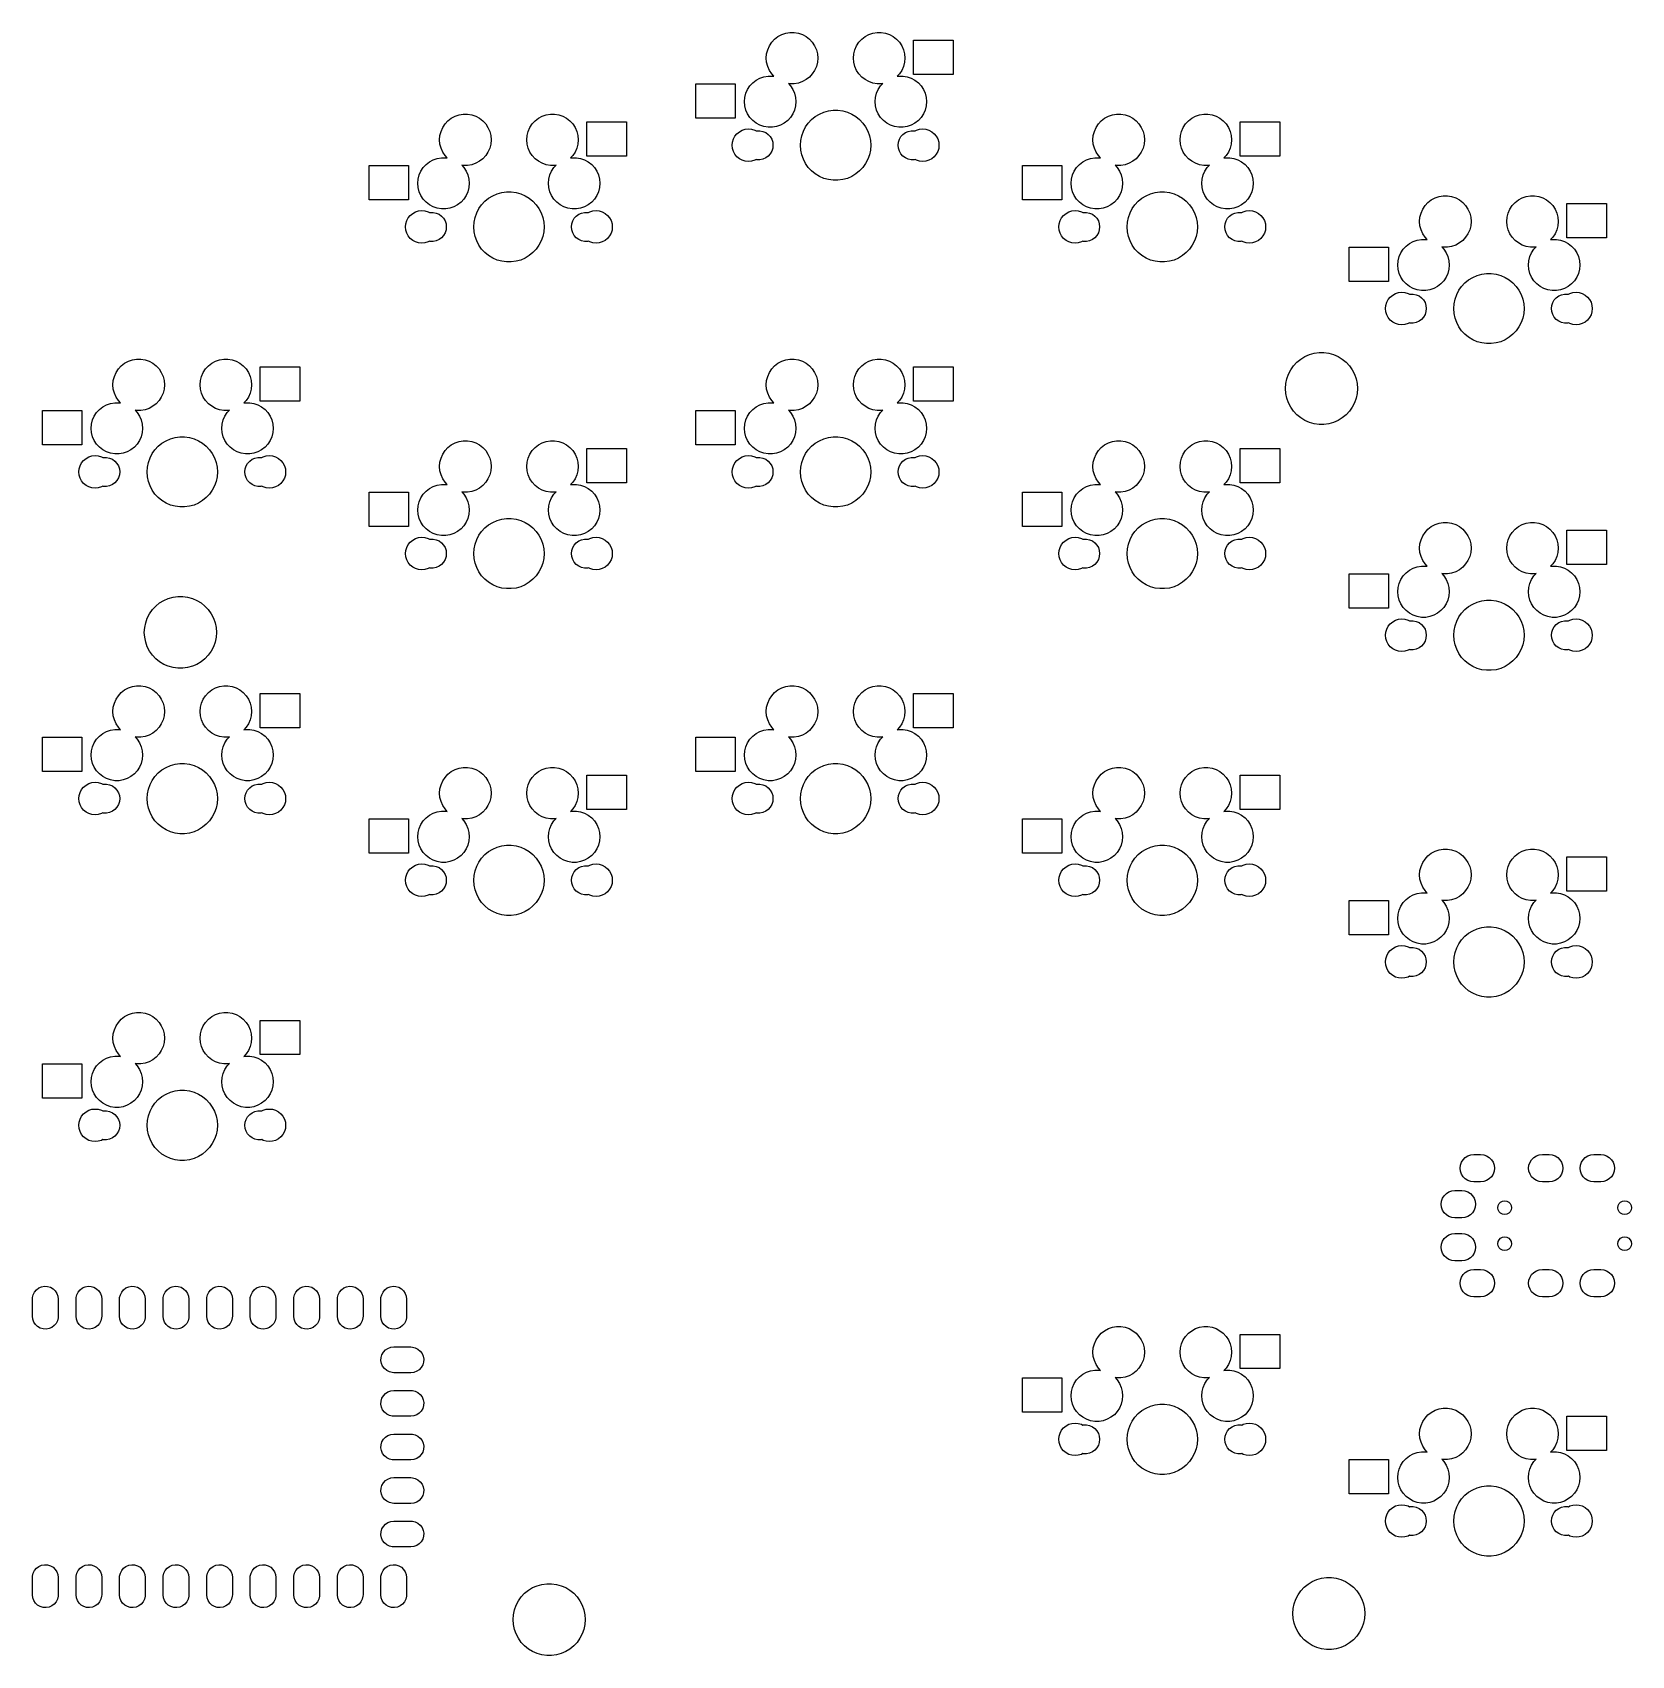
# Model space of a CAD drawing. Extents: x 145 to 238.3, y -131 to -36.4.
import ezdxf

# ---------------------------------------------------------------- set-up
doc = ezdxf.new("R2010")
doc.units = 0
doc.layers.add('BLACK', color=7, linetype='CONTINUOUS')

msp = doc.modelspace()

# ---------------------------------------------------------------- linework, layer by layer
at = {"layer": 'BLACK', "linetype": 'CONTINUOUS'}
for p, q in [((188.158, -36.9647), (188.326, -36.7824)), ((188.326, -36.7824), (188.522, -36.6302)), ((188.522, -36.6302), (188.739, -36.5123)), ((188.739, -36.5123), (188.974, -36.4319)), ((188.974, -36.4319), (189.218, -36.3911)), ((189.218, -36.3911), (189.466, -36.3911)), ((189.466, -36.3911), (189.71, -36.4319)), ((189.71, -36.4319), (189.945, -36.5123)), ((189.945, -36.5123), (190.162, -36.6302)), ((190.162, -36.6302), (190.358, -36.7824)), ((190.358, -36.7824), (190.526, -36.9647)), ((193.238, -36.9647), (193.406, -36.7824)), ((193.406, -36.7824), (193.602, -36.6302)), ((193.602, -36.6302), (193.819, -36.5123)), ((193.819, -36.5123), (194.054, -36.4319)), ((194.054, -36.4319), (194.298, -36.3911)), ((194.298, -36.3911), (194.546, -36.3911)), ((194.546, -36.3911), (194.79, -36.4319)), ((194.79, -36.4319), (195.025, -36.5123)), ((195.025, -36.5123), (195.242, -36.6302)), ((195.242, -36.6302), (195.438, -36.7824)), ((195.438, -36.7824), (195.606, -36.9647)), ((196.432, -38.846), (196.432, -36.846)), ((196.432, -36.846), (198.732, -36.846)), ((198.732, -36.846), (198.732, -38.846)), ((187.842, -37.886), (187.862, -37.6391)), ((187.862, -37.6391), (187.923, -37.399)), ((187.923, -37.399), (188.023, -37.1721)), ((188.023, -37.1721), (188.158, -36.9647)), ((190.526, -36.9647), (190.661, -37.1721)), ((190.661, -37.1721), (190.761, -37.399)), ((190.761, -37.399), (190.822, -37.6391)), ((190.822, -37.6391), (190.842, -37.886)), ((192.922, -37.886), (192.942, -37.6391)), ((192.942, -37.6391), (193.003, -37.399)), ((193.003, -37.399), (193.103, -37.1721)), ((193.103, -37.1721), (193.238, -36.9647)), ((195.606, -36.9647), (195.741, -37.1721)), ((195.741, -37.1721), (195.841, -37.399)), ((195.841, -37.399), (195.902, -37.6391)), ((195.902, -37.6391), (195.922, -37.886)), ((187.862, -38.1329), (187.842, -37.886)), ((187.923, -38.373), (187.862, -38.1329)), ((188.023, -38.5999), (187.923, -38.373)), ((188.158, -38.8073), (188.023, -38.5999)), ((190.661, -38.5999), (190.526, -38.8073)), ((190.761, -38.373), (190.661, -38.5999)), ((190.822, -38.1329), (190.761, -38.373)), ((190.842, -37.886), (190.822, -38.1329)), ((192.942, -38.1329), (192.922, -37.886)), ((193.003, -38.373), (192.942, -38.1329)), ((193.103, -38.5999), (193.003, -38.373)), ((193.238, -38.8073), (193.103, -38.5999)), ((195.741, -38.5999), (195.606, -38.8073)), ((195.841, -38.373), (195.741, -38.5999)), ((195.902, -38.1329), (195.841, -38.373)), ((195.922, -37.886), (195.902, -38.1329)), ((183.732, -41.386), (183.732, -39.386)), ((183.732, -39.386), (186.032, -39.386)), ((186.032, -39.386), (186.032, -41.386)), ((186.653, -39.939), (186.753, -39.7121)), ((186.753, -39.7121), (186.888, -39.5047)), ((186.888, -39.5047), (187.056, -39.3224)), ((187.056, -39.3224), (187.252, -39.1702)), ((187.252, -39.1702), (187.469, -39.0523)), ((187.469, -39.0523), (187.704, -38.9719)), ((187.704, -38.9719), (187.948, -38.9311)), ((187.948, -38.9311), (188.196, -38.9311)), ((188.286, -38.9462), (188.158, -38.8073)), ((188.196, -38.9311), (188.286, -38.9462)), ((189.218, -39.3809), (189.128, -39.3658)), ((189.128, -39.3658), (189.256, -39.5047)), ((189.466, -39.3809), (189.218, -39.3809)), ((189.256, -39.5047), (189.391, -39.7121)), ((189.391, -39.7121), (189.491, -39.939)), ((189.71, -39.3401), (189.466, -39.3809)), ((189.945, -39.2597), (189.71, -39.3401)), ((190.162, -39.1417), (189.945, -39.2597)), ((190.358, -38.9896), (190.162, -39.1417)), ((190.526, -38.8073), (190.358, -38.9896)), ((193.406, -38.9896), (193.238, -38.8073)), ((193.602, -39.1417), (193.406, -38.9896)), ((193.819, -39.2597), (193.602, -39.1417)), ((194.054, -39.3401), (193.819, -39.2597)), ((194.298, -39.3809), (194.054, -39.3401)), ((194.273, -39.9389), (194.373, -39.7121)), ((194.546, -39.3809), (194.298, -39.3809)), ((194.373, -39.7121), (194.508, -39.5047)), ((194.508, -39.5047), (194.636, -39.3658)), ((194.636, -39.3658), (194.546, -39.3809)), ((195.606, -38.8073), (195.478, -38.9462)), ((195.478, -38.9462), (195.568, -38.9311)), ((195.568, -38.9311), (195.816, -38.9311)), ((195.816, -38.9311), (196.06, -38.9719)), ((196.06, -38.9719), (196.295, -39.0523)), ((196.295, -39.0523), (196.512, -39.1702)), ((198.732, -38.846), (196.432, -38.846)), ((196.512, -39.1702), (196.708, -39.3224)), ((196.708, -39.3224), (196.876, -39.5047)), ((196.876, -39.5047), (197.011, -39.7121)), ((197.011, -39.7121), (197.111, -39.9389)), ((186.572, -40.426), (186.592, -40.1791)), ((186.592, -40.6729), (186.572, -40.426)), ((186.592, -40.1791), (186.653, -39.939)), ((186.653, -40.913), (186.592, -40.6729)), ((189.491, -39.939), (189.552, -40.1791)), ((189.552, -40.6729), (189.491, -40.913)), ((189.552, -40.1791), (189.572, -40.426)), ((189.572, -40.426), (189.552, -40.6729)), ((194.192, -40.426), (194.212, -40.1791)), ((194.212, -40.6729), (194.192, -40.426)), ((194.212, -40.1791), (194.273, -39.9389)), ((194.273, -40.913), (194.212, -40.6729)), ((197.111, -39.9389), (197.172, -40.1791)), ((197.172, -40.6729), (197.111, -40.913)), ((197.172, -40.1791), (197.192, -40.426)), ((197.192, -40.426), (197.172, -40.6729)), ((169.108, -41.7272), (169.276, -41.5449)), ((169.276, -41.5449), (169.472, -41.3927)), ((169.472, -41.3927), (169.689, -41.2748)), ((169.689, -41.2748), (169.924, -41.1944)), ((169.924, -41.1944), (170.168, -41.1536)), ((170.168, -41.1536), (170.416, -41.1536)), ((170.416, -41.1536), (170.66, -41.1944)), ((170.66, -41.1944), (170.895, -41.2748)), ((170.895, -41.2748), (171.112, -41.3927)), ((171.112, -41.3927), (171.308, -41.5449)), ((171.308, -41.5449), (171.476, -41.7272)), ((174.188, -41.7272), (174.356, -41.5449)), ((174.356, -41.5449), (174.552, -41.3927)), ((174.552, -41.3927), (174.769, -41.2748)), ((174.769, -41.2748), (175.004, -41.1944)), ((175.004, -41.1944), (175.248, -41.1536)), ((175.248, -41.1536), (175.496, -41.1536)), ((175.496, -41.1536), (175.74, -41.1944)), ((175.74, -41.1944), (175.975, -41.2748)), ((175.975, -41.2748), (176.192, -41.3927)), ((176.192, -41.3927), (176.388, -41.5449)), ((176.388, -41.5449), (176.556, -41.7272)), ((177.382, -43.6085), (177.382, -41.6085)), ((177.382, -41.6085), (179.682, -41.6085)), ((179.682, -41.6085), (179.682, -43.6085)), ((186.032, -41.386), (183.732, -41.386)), ((186.753, -41.1399), (186.653, -40.913)), ((186.888, -41.3473), (186.753, -41.1399)), ((187.056, -41.5296), (186.888, -41.3473)), ((187.252, -41.6818), (187.056, -41.5296)), ((189.088, -41.5296), (188.892, -41.6818)), ((189.256, -41.3473), (189.088, -41.5296)), ((189.391, -41.1399), (189.256, -41.3473)), ((189.491, -40.913), (189.391, -41.1399)), ((190.292, -41.6723), (190.483, -41.4678)), ((190.483, -41.4678), (190.7, -41.2912)), ((190.7, -41.2912), (190.939, -41.1458)), ((190.939, -41.1458), (191.195, -41.0344)), ((191.195, -41.0344), (191.465, -40.9589)), ((191.465, -40.9589), (191.742, -40.9208)), ((191.742, -40.9208), (192.022, -40.9208)), ((192.022, -40.9208), (192.299, -40.9589)), ((192.299, -40.9589), (192.569, -41.0344)), ((192.569, -41.0344), (192.825, -41.1458)), ((192.825, -41.1458), (193.064, -41.2912)), ((193.064, -41.2912), (193.281, -41.4678)), ((193.281, -41.4678), (193.472, -41.6723)), ((194.373, -41.1399), (194.273, -40.913)), ((194.508, -41.3473), (194.373, -41.1399)), ((194.676, -41.5296), (194.508, -41.3473)), ((194.872, -41.6817), (194.676, -41.5296)), ((196.708, -41.5296), (196.512, -41.6817)), ((196.876, -41.3473), (196.708, -41.5296)), ((197.011, -41.1399), (196.876, -41.3473)), ((197.111, -40.913), (197.011, -41.1399)), ((207.208, -41.7272), (207.376, -41.5449)), ((207.376, -41.5449), (207.572, -41.3927)), ((207.572, -41.3927), (207.789, -41.2748)), ((207.789, -41.2748), (208.024, -41.1944)), ((208.024, -41.1944), (208.268, -41.1536)), ((208.268, -41.1536), (208.516, -41.1536)), ((208.516, -41.1536), (208.76, -41.1944)), ((208.76, -41.1944), (208.995, -41.2748)), ((208.995, -41.2748), (209.212, -41.3927)), ((209.212, -41.3927), (209.408, -41.5449)), ((209.408, -41.5449), (209.576, -41.7272)), ((212.288, -41.7272), (212.456, -41.5449)), ((212.456, -41.5449), (212.652, -41.3927)), ((212.652, -41.3927), (212.869, -41.2748)), ((212.869, -41.2748), (213.104, -41.1944)), ((213.104, -41.1944), (213.348, -41.1536)), ((213.348, -41.1536), (213.596, -41.1536)), ((213.596, -41.1536), (213.84, -41.1944)), ((213.84, -41.1944), (214.075, -41.2748)), ((214.075, -41.2748), (214.292, -41.3927)), ((214.292, -41.3927), (214.488, -41.5449)), ((214.488, -41.5449), (214.656, -41.7272)), ((215.482, -43.6085), (215.482, -41.6085)), ((215.482, -41.6085), (217.782, -41.6085)), ((217.782, -41.6085), (217.782, -43.6085)), ((168.792, -42.6485), (168.812, -42.4016)), ((168.812, -42.4016), (168.873, -42.1615)), ((168.873, -42.1615), (168.973, -41.9346)), ((168.973, -41.9346), (169.108, -41.7272)), ((171.476, -41.7272), (171.611, -41.9346)), ((171.611, -41.9346), (171.711, -42.1615)), ((171.711, -42.1615), (171.772, -42.4016)), ((171.772, -42.4016), (171.792, -42.6485)), ((173.872, -42.6485), (173.892, -42.4016)), ((173.892, -42.4016), (173.953, -42.1615)), ((173.953, -42.1615), (174.053, -41.9346)), ((174.053, -41.9346), (174.188, -41.7272)), ((176.556, -41.7272), (176.691, -41.9346)), ((176.691, -41.9346), (176.791, -42.1615)), ((176.791, -42.1615), (176.852, -42.4016)), ((176.852, -42.4016), (176.872, -42.6485)), ((185.924, -42.6025), (186.012, -42.4382)), ((186.012, -42.4382), (186.13, -42.2942)), ((186.13, -42.2942), (186.274, -42.1761)), ((186.274, -42.1761), (186.438, -42.0883)), ((186.438, -42.0883), (186.617, -42.0343)), ((186.617, -42.0343), (186.802, -42.016)), ((186.802, -42.016), (186.987, -42.0343)), ((186.987, -42.0343), (187.166, -42.0883)), ((187.166, -42.0883), (187.245, -42.1309)), ((187.245, -42.1309), (187.293, -42.1207)), ((187.469, -41.7997), (187.252, -41.6818)), ((187.293, -42.1207), (187.471, -42.1207)), ((187.704, -41.8801), (187.469, -41.7997)), ((187.471, -42.1207), (187.645, -42.1576)), ((187.645, -42.1576), (187.807, -42.2299)), ((187.948, -41.9209), (187.704, -41.8801)), ((187.807, -42.2299), (187.951, -42.3343)), ((188.196, -41.9209), (187.948, -41.9209)), ((187.951, -42.3343), (188.07, -42.4664)), ((188.07, -42.4664), (188.159, -42.6203)), ((188.44, -41.8801), (188.196, -41.9209)), ((188.675, -41.7997), (188.44, -41.8801)), ((188.892, -41.6818), (188.675, -41.7997)), ((189.851, -42.6869), (189.908, -42.4129)), ((189.908, -42.4129), (190.002, -42.1493)), ((190.002, -42.1493), (190.13, -41.9009)), ((190.13, -41.9009), (190.292, -41.6723)), ((193.472, -41.6723), (193.634, -41.9009)), ((193.634, -41.9009), (193.762, -42.1493)), ((193.762, -42.1493), (193.856, -42.4129)), ((193.856, -42.4129), (193.913, -42.6869)), ((195.089, -41.7997), (194.872, -41.6817)), ((195.324, -41.8801), (195.089, -41.7997)), ((195.568, -41.9209), (195.324, -41.8801)), ((195.816, -41.9209), (195.568, -41.9209)), ((195.605, -42.6203), (195.694, -42.4664)), ((195.694, -42.4664), (195.813, -42.3343)), ((195.813, -42.3343), (195.957, -42.2299)), ((196.06, -41.8801), (195.816, -41.9209)), ((195.957, -42.2299), (196.119, -42.1576)), ((196.295, -41.7997), (196.06, -41.8801)), ((196.119, -42.1576), (196.293, -42.1207)), ((196.293, -42.1207), (196.471, -42.1207)), ((196.512, -41.6817), (196.295, -41.7997)), ((196.471, -42.1207), (196.519, -42.1309)), ((196.519, -42.1309), (196.598, -42.0883)), ((196.598, -42.0883), (196.777, -42.0343)), ((196.777, -42.0343), (196.962, -42.016)), ((196.962, -42.016), (197.147, -42.0343)), ((197.147, -42.0343), (197.326, -42.0883)), ((197.326, -42.0883), (197.49, -42.1761)), ((197.49, -42.1761), (197.634, -42.2942)), ((197.634, -42.2942), (197.752, -42.4382)), ((197.752, -42.4382), (197.84, -42.6025)), ((206.892, -42.6485), (206.912, -42.4016)), ((206.912, -42.4016), (206.973, -42.1615)), ((206.973, -42.1615), (207.073, -41.9346)), ((207.073, -41.9346), (207.208, -41.7272)), ((209.576, -41.7272), (209.711, -41.9346)), ((209.711, -41.9346), (209.811, -42.1615)), ((209.811, -42.1615), (209.872, -42.4016)), ((209.872, -42.4016), (209.892, -42.6485)), ((211.972, -42.6485), (211.992, -42.4016)), ((211.992, -42.4016), (212.053, -42.1615)), ((212.053, -42.1615), (212.153, -41.9346)), ((212.153, -41.9346), (212.288, -41.7272)), ((214.656, -41.7272), (214.791, -41.9346)), ((214.791, -41.9346), (214.891, -42.1615)), ((214.891, -42.1615), (214.952, -42.4016)), ((214.952, -42.4016), (214.972, -42.6485)), ((168.812, -42.8954), (168.792, -42.6485)), ((168.873, -43.1355), (168.812, -42.8954)), ((168.973, -43.3624), (168.873, -43.1355)), ((169.108, -43.5698), (168.973, -43.3624)), ((171.611, -43.3624), (171.476, -43.5698)), ((171.711, -43.1355), (171.611, -43.3624)), ((171.772, -42.8954), (171.711, -43.1355)), ((171.792, -42.6485), (171.772, -42.8954)), ((173.892, -42.8954), (173.872, -42.6485)), ((173.953, -43.1355), (173.892, -42.8954)), ((174.053, -43.3624), (173.953, -43.1355)), ((174.188, -43.5698), (174.053, -43.3624)), ((176.691, -43.3624), (176.556, -43.5698)), ((176.791, -43.1355), (176.691, -43.3624)), ((176.852, -42.8954), (176.791, -43.1355)), ((176.872, -42.6485), (176.852, -42.8954)), ((185.852, -42.966), (185.87, -42.7807)), ((185.87, -43.1513), (185.852, -42.966)), ((185.87, -42.7807), (185.924, -42.6025)), ((185.924, -43.3295), (185.87, -43.1513)), ((186.012, -43.4938), (185.924, -43.3295)), ((186.13, -43.6378), (186.012, -43.4938)), ((188.07, -43.4656), (187.951, -43.5977)), ((188.159, -43.3117), (188.07, -43.4656)), ((188.159, -42.6203), (188.213, -42.7893)), ((188.213, -43.1427), (188.159, -43.3117)), ((188.213, -42.7893), (188.232, -42.966)), ((188.232, -42.966), (188.213, -43.1427)), ((189.832, -42.966), (189.851, -42.6869)), ((189.851, -43.2451), (189.832, -42.966)), ((189.908, -43.5191), (189.851, -43.2451)), ((190.002, -43.7827), (189.908, -43.5191)), ((193.856, -43.5191), (193.762, -43.7827)), ((193.913, -43.2451), (193.856, -43.5191)), ((193.913, -42.6869), (193.932, -42.966)), ((193.932, -42.966), (193.913, -43.2451)), ((195.532, -42.966), (195.551, -42.7893)), ((195.551, -43.1427), (195.532, -42.966)), ((195.551, -42.7893), (195.605, -42.6203)), ((195.605, -43.3117), (195.551, -43.1427)), ((195.694, -43.4656), (195.605, -43.3117)), ((195.813, -43.5977), (195.694, -43.4656)), ((197.752, -43.4938), (197.634, -43.6378)), ((197.84, -43.3295), (197.752, -43.4938)), ((197.84, -42.6025), (197.894, -42.7807)), ((197.894, -43.1513), (197.84, -43.3295)), ((197.894, -42.7807), (197.912, -42.966)), ((197.912, -42.966), (197.894, -43.1513)), ((206.912, -42.8954), (206.892, -42.6485)), ((206.973, -43.1355), (206.912, -42.8954)), ((207.073, -43.3624), (206.973, -43.1355)), ((207.208, -43.5698), (207.073, -43.3624)), ((209.711, -43.3624), (209.576, -43.5698)), ((209.811, -43.1355), (209.711, -43.3624)), ((209.872, -42.8954), (209.811, -43.1355)), ((209.892, -42.6485), (209.872, -42.8954)), ((211.992, -42.8954), (211.972, -42.6485)), ((212.053, -43.1355), (211.992, -42.8954)), ((212.153, -43.3624), (212.053, -43.1355)), ((212.288, -43.5698), (212.153, -43.3624)), ((214.791, -43.3624), (214.656, -43.5698)), ((214.891, -43.1355), (214.791, -43.3624)), ((214.952, -42.8954), (214.891, -43.1355)), ((214.972, -42.6485), (214.952, -42.8954)), ((164.682, -46.1485), (164.682, -44.1485)), ((164.682, -44.1485), (166.982, -44.1485)), ((166.982, -44.1485), (166.982, -46.1485)), ((167.603, -44.7015), (167.703, -44.4746)), ((167.703, -44.4746), (167.838, -44.2672)), ((167.838, -44.2672), (168.006, -44.0849)), ((168.006, -44.0849), (168.202, -43.9327)), ((168.202, -43.9327), (168.419, -43.8148)), ((168.419, -43.8148), (168.654, -43.7344)), ((168.654, -43.7344), (168.898, -43.6936)), ((168.898, -43.6936), (169.146, -43.6936)), ((169.236, -43.7087), (169.108, -43.5698)), ((169.146, -43.6936), (169.236, -43.7087)), ((170.168, -44.1434), (170.078, -44.1283)), ((170.078, -44.1283), (170.206, -44.2672)), ((170.416, -44.1434), (170.168, -44.1434)), ((170.206, -44.2672), (170.341, -44.4746)), ((170.341, -44.4746), (170.441, -44.7015)), ((170.66, -44.1026), (170.416, -44.1434)), ((170.895, -44.0222), (170.66, -44.1026)), ((171.112, -43.9042), (170.895, -44.0222)), ((171.308, -43.7521), (171.112, -43.9042)), ((171.476, -43.5698), (171.308, -43.7521)), ((174.356, -43.7521), (174.188, -43.5698)), ((174.552, -43.9042), (174.356, -43.7521)), ((174.769, -44.0222), (174.552, -43.9042)), ((175.004, -44.1026), (174.769, -44.0222)), ((175.248, -44.1434), (175.004, -44.1026)), ((175.223, -44.7015), (175.323, -44.4746)), ((175.496, -44.1434), (175.248, -44.1434)), ((175.323, -44.4746), (175.458, -44.2672)), ((175.458, -44.2672), (175.586, -44.1283)), ((175.586, -44.1283), (175.496, -44.1434)), ((176.556, -43.5698), (176.428, -43.7087)), ((176.428, -43.7087), (176.518, -43.6936)), ((176.518, -43.6936), (176.766, -43.6936)), ((176.766, -43.6936), (177.01, -43.7344)), ((177.01, -43.7344), (177.245, -43.8148)), ((177.245, -43.8148), (177.462, -43.9327)), ((179.682, -43.6085), (177.382, -43.6085)), ((177.462, -43.9327), (177.658, -44.0849)), ((177.658, -44.0849), (177.826, -44.2672)), ((177.826, -44.2672), (177.961, -44.4746)), ((177.961, -44.4746), (178.061, -44.7015)), ((186.274, -43.7559), (186.13, -43.6378)), ((186.438, -43.8437), (186.274, -43.7559)), ((186.617, -43.8977), (186.438, -43.8437)), ((186.802, -43.916), (186.617, -43.8977)), ((186.987, -43.8977), (186.802, -43.916)), ((187.166, -43.8437), (186.987, -43.8977)), ((187.245, -43.8011), (187.166, -43.8437)), ((187.293, -43.8113), (187.245, -43.8011)), ((187.471, -43.8113), (187.293, -43.8113)), ((187.645, -43.7744), (187.471, -43.8113)), ((187.807, -43.7021), (187.645, -43.7744)), ((187.951, -43.5977), (187.807, -43.7021)), ((190.13, -44.0311), (190.002, -43.7827)), ((190.292, -44.2597), (190.13, -44.0311)), ((190.483, -44.4642), (190.292, -44.2597)), ((190.7, -44.6408), (190.483, -44.4642)), ((193.281, -44.4642), (193.064, -44.6408)), ((193.472, -44.2597), (193.281, -44.4642)), ((193.634, -44.0311), (193.472, -44.2597)), ((193.762, -43.7827), (193.634, -44.0311)), ((195.957, -43.7021), (195.813, -43.5977)), ((196.119, -43.7744), (195.957, -43.7021)), ((196.293, -43.8113), (196.119, -43.7744)), ((196.471, -43.8113), (196.293, -43.8113)), ((196.519, -43.8011), (196.471, -43.8113)), ((196.598, -43.8437), (196.519, -43.8011)), ((196.777, -43.8977), (196.598, -43.8437)), ((196.962, -43.916), (196.777, -43.8977)), ((197.147, -43.8977), (196.962, -43.916)), ((197.326, -43.8437), (197.147, -43.8977)), ((197.49, -43.7559), (197.326, -43.8437)), ((197.634, -43.6378), (197.49, -43.7559)), ((202.782, -46.1485), (202.782, -44.1485)), ((202.782, -44.1485), (205.082, -44.1485)), ((205.082, -44.1485), (205.082, -46.1485)), ((205.703, -44.7015), (205.803, -44.4746)), ((205.803, -44.4746), (205.938, -44.2672)), ((205.938, -44.2672), (206.106, -44.0849)), ((206.106, -44.0849), (206.302, -43.9327)), ((206.302, -43.9327), (206.519, -43.8148)), ((206.519, -43.8148), (206.754, -43.7344)), ((206.754, -43.7344), (206.998, -43.6936)), ((206.998, -43.6936), (207.246, -43.6936)), ((207.336, -43.7087), (207.208, -43.5698)), ((207.246, -43.6936), (207.336, -43.7087)), ((208.268, -44.1434), (208.178, -44.1283)), ((208.178, -44.1283), (208.306, -44.2672)), ((208.516, -44.1434), (208.268, -44.1434)), ((208.306, -44.2672), (208.441, -44.4746)), ((208.441, -44.4746), (208.541, -44.7015)), ((208.76, -44.1026), (208.516, -44.1434)), ((208.995, -44.0222), (208.76, -44.1026)), ((209.212, -43.9042), (208.995, -44.0222)), ((209.408, -43.7521), (209.212, -43.9042)), ((209.576, -43.5698), (209.408, -43.7521)), ((212.456, -43.7521), (212.288, -43.5698)), ((212.652, -43.9042), (212.456, -43.7521)), ((212.869, -44.0222), (212.652, -43.9042)), ((213.104, -44.1026), (212.869, -44.0222)), ((213.348, -44.1434), (213.104, -44.1026)), ((213.323, -44.7015), (213.423, -44.4746)), ((213.596, -44.1434), (213.348, -44.1434)), ((213.423, -44.4746), (213.558, -44.2672)), ((213.558, -44.2672), (213.686, -44.1283)), ((213.686, -44.1283), (213.596, -44.1434)), ((214.656, -43.5698), (214.528, -43.7087)), ((214.528, -43.7087), (214.618, -43.6936)), ((214.618, -43.6936), (214.866, -43.6936)), ((214.866, -43.6936), (215.11, -43.7344)), ((215.11, -43.7344), (215.345, -43.8148)), ((215.345, -43.8148), (215.562, -43.9327)), ((217.782, -43.6085), (215.482, -43.6085)), ((215.562, -43.9327), (215.758, -44.0849)), ((215.758, -44.0849), (215.926, -44.2672)), ((215.926, -44.2672), (216.061, -44.4746)), ((216.061, -44.4746), (216.161, -44.7015)), ((167.522, -45.1885), (167.542, -44.9416)), ((167.542, -45.4354), (167.522, -45.1885)), ((167.542, -44.9416), (167.603, -44.7015)), ((170.441, -44.7015), (170.502, -44.9416)), ((170.502, -44.9416), (170.522, -45.1885)), ((170.522, -45.1885), (170.502, -45.4354)), ((175.142, -45.1885), (175.162, -44.9416)), ((175.162, -45.4354), (175.142, -45.1885)), ((175.162, -44.9416), (175.223, -44.7015)), ((178.061, -44.7015), (178.122, -44.9416)), ((178.122, -44.9416), (178.142, -45.1885)), ((178.142, -45.1885), (178.122, -45.4354)), ((190.939, -44.7862), (190.7, -44.6408)), ((191.195, -44.8976), (190.939, -44.7862)), ((191.465, -44.9731), (191.195, -44.8976)), ((191.742, -45.0112), (191.465, -44.9731)), ((192.022, -45.0112), (191.742, -45.0112)), ((192.299, -44.9731), (192.022, -45.0112)), ((192.569, -44.8976), (192.299, -44.9731)), ((192.825, -44.7862), (192.569, -44.8976)), ((193.064, -44.6408), (192.825, -44.7862)), ((205.622, -45.1885), (205.642, -44.9416)), ((205.642, -45.4354), (205.622, -45.1885)), ((205.642, -44.9416), (205.703, -44.7015)), ((208.541, -44.7015), (208.602, -44.9416)), ((208.602, -44.9416), (208.622, -45.1885)), ((208.622, -45.1885), (208.602, -45.4354)), ((213.242, -45.1885), (213.262, -44.9416)), ((213.262, -45.4354), (213.242, -45.1885)), ((213.262, -44.9416), (213.323, -44.7015)), ((216.161, -44.7015), (216.222, -44.9416)), ((216.222, -44.9416), (216.242, -45.1885)), ((216.242, -45.1885), (216.222, -45.4354)), ((166.982, -46.1485), (164.682, -46.1485)), ((167.603, -45.6755), (167.542, -45.4354)), ((167.703, -45.9024), (167.603, -45.6755)), ((167.838, -46.1098), (167.703, -45.9024)), ((168.006, -46.2921), (167.838, -46.1098)), ((168.202, -46.4442), (168.006, -46.2921)), ((170.038, -46.2921), (169.842, -46.4442)), ((170.206, -46.1098), (170.038, -46.2921)), ((170.341, -45.9024), (170.206, -46.1098)), ((170.441, -45.6755), (170.341, -45.9024)), ((170.502, -45.4354), (170.441, -45.6755)), ((171.242, -46.4348), (171.433, -46.2303)), ((171.433, -46.2303), (171.65, -46.0537)), ((171.65, -46.0537), (171.889, -45.9083)), ((171.889, -45.9083), (172.145, -45.7969)), ((172.145, -45.7969), (172.415, -45.7214)), ((172.415, -45.7214), (172.692, -45.6833)), ((172.692, -45.6833), (172.972, -45.6833)), ((172.972, -45.6833), (173.249, -45.7214)), ((173.249, -45.7214), (173.519, -45.7969)), ((173.519, -45.7969), (173.775, -45.9083)), ((173.775, -45.9083), (174.014, -46.0537)), ((174.014, -46.0537), (174.231, -46.2303)), ((174.231, -46.2303), (174.422, -46.4348)), ((175.223, -45.6755), (175.162, -45.4354)), ((175.323, -45.9024), (175.223, -45.6755)), ((175.458, -46.1098), (175.323, -45.9024)), ((175.626, -46.2921), (175.458, -46.1098)), ((175.822, -46.4442), (175.626, -46.2921)), ((177.658, -46.2921), (177.462, -46.4442)), ((177.826, -46.1098), (177.658, -46.2921)), ((177.961, -45.9024), (177.826, -46.1098)), ((178.061, -45.6755), (177.961, -45.9024)), ((178.122, -45.4354), (178.061, -45.6755)), ((205.082, -46.1485), (202.782, -46.1485)), ((205.703, -45.6755), (205.642, -45.4354)), ((205.803, -45.9024), (205.703, -45.6755)), ((205.938, -46.1098), (205.803, -45.9024)), ((206.106, -46.2921), (205.938, -46.1098)), ((206.302, -46.4442), (206.106, -46.2921)), ((208.138, -46.2921), (207.942, -46.4442)), ((208.306, -46.1098), (208.138, -46.2921)), ((208.441, -45.9024), (208.306, -46.1098)), ((208.541, -45.6755), (208.441, -45.9024)), ((208.602, -45.4354), (208.541, -45.6755)), ((209.342, -46.4348), (209.533, -46.2303)), ((209.533, -46.2303), (209.75, -46.0537)), ((209.75, -46.0537), (209.989, -45.9083)), ((209.989, -45.9083), (210.245, -45.7969)), ((210.245, -45.7969), (210.515, -45.7214)), ((210.515, -45.7214), (210.792, -45.6833)), ((210.792, -45.6833), (211.072, -45.6833)), ((211.072, -45.6833), (211.349, -45.7214)), ((211.349, -45.7214), (211.619, -45.7969)), ((211.619, -45.7969), (211.875, -45.9083)), ((211.875, -45.9083), (212.114, -46.0537)), ((212.114, -46.0537), (212.331, -46.2303)), ((212.331, -46.2303), (212.522, -46.4348)), ((213.323, -45.6755), (213.262, -45.4354)), ((213.423, -45.9024), (213.323, -45.6755)), ((213.558, -46.1098), (213.423, -45.9024)), ((213.726, -46.2921), (213.558, -46.1098)), ((213.922, -46.4442), (213.726, -46.2921)), ((215.758, -46.2921), (215.562, -46.4442)), ((215.926, -46.1098), (215.758, -46.2921)), ((216.061, -45.9024), (215.926, -46.1098)), ((216.161, -45.6755), (216.061, -45.9024)), ((216.222, -45.4354), (216.161, -45.6755)), ((226.258, -46.4897), (226.426, -46.3074)), ((226.426, -46.3074), (226.622, -46.1552)), ((226.622, -46.1552), (226.839, -46.0373)), ((226.839, -46.0373), (227.074, -45.9569)), ((227.074, -45.9569), (227.318, -45.9161)), ((227.318, -45.9161), (227.566, -45.9161)), ((227.566, -45.9161), (227.81, -45.9569)), ((227.81, -45.9569), (228.045, -46.0373)), ((228.045, -46.0373), (228.262, -46.1552)), ((228.262, -46.1552), (228.458, -46.3074)), ((228.458, -46.3074), (228.626, -46.4897)), ((231.338, -46.4897), (231.506, -46.3074)), ((231.506, -46.3074), (231.702, -46.1552)), ((231.702, -46.1552), (231.919, -46.0373)), ((231.919, -46.0373), (232.154, -45.9569)), ((232.154, -45.9569), (232.398, -45.9161)), ((232.398, -45.9161), (232.646, -45.9161)), ((232.646, -45.9161), (232.89, -45.9569)), ((232.89, -45.9569), (233.125, -46.0373)), ((233.125, -46.0373), (233.342, -46.1552)), ((233.342, -46.1552), (233.538, -46.3074)), ((233.538, -46.3074), (233.706, -46.4897)), ((234.532, -48.371), (234.532, -46.371)), ((234.532, -46.371), (236.832, -46.371)), ((236.832, -46.371), (236.832, -48.371)), ((166.874, -47.365), (166.962, -47.2007)), ((166.962, -47.2007), (167.08, -47.0567)), ((167.08, -47.0567), (167.224, -46.9386)), ((167.224, -46.9386), (167.388, -46.8508)), ((167.388, -46.8508), (167.567, -46.7968)), ((167.567, -46.7968), (167.752, -46.7785)), ((167.752, -46.7785), (167.937, -46.7968)), ((167.937, -46.7968), (168.116, -46.8508)), ((168.116, -46.8508), (168.195, -46.8934)), ((168.195, -46.8934), (168.243, -46.8832)), ((168.419, -46.5622), (168.202, -46.4442)), ((168.243, -46.8832), (168.421, -46.8832)), ((168.654, -46.6426), (168.419, -46.5622)), ((168.421, -46.8832), (168.595, -46.9201)), ((168.595, -46.9201), (168.757, -46.9924)), ((168.898, -46.6834), (168.654, -46.6426)), ((168.757, -46.9924), (168.901, -47.0968)), ((169.146, -46.6834), (168.898, -46.6834)), ((168.901, -47.0968), (169.02, -47.2289)), ((169.02, -47.2289), (169.109, -47.3828)), ((169.39, -46.6426), (169.146, -46.6834)), ((169.625, -46.5622), (169.39, -46.6426)), ((169.842, -46.4442), (169.625, -46.5622)), ((170.801, -47.4494), (170.858, -47.1754)), ((170.858, -47.1754), (170.952, -46.9118)), ((170.952, -46.9118), (171.08, -46.6634)), ((171.08, -46.6634), (171.242, -46.4348)), ((174.422, -46.4348), (174.584, -46.6634)), ((174.584, -46.6634), (174.712, -46.9118)), ((174.712, -46.9118), (174.806, -47.1754)), ((174.806, -47.1754), (174.863, -47.4494)), ((176.039, -46.5622), (175.822, -46.4442)), ((176.274, -46.6426), (176.039, -46.5622)), ((176.518, -46.6834), (176.274, -46.6426)), ((176.766, -46.6834), (176.518, -46.6834)), ((176.555, -47.3828), (176.644, -47.2289)), ((176.644, -47.2289), (176.763, -47.0968)), ((176.763, -47.0968), (176.907, -46.9924)), ((177.01, -46.6426), (176.766, -46.6834)), ((176.907, -46.9924), (177.069, -46.9201)), ((177.245, -46.5622), (177.01, -46.6426)), ((177.069, -46.9201), (177.243, -46.8832)), ((177.243, -46.8832), (177.421, -46.8832)), ((177.462, -46.4442), (177.245, -46.5622)), ((177.421, -46.8832), (177.469, -46.8934)), ((177.469, -46.8934), (177.548, -46.8508)), ((177.548, -46.8508), (177.727, -46.7968)), ((177.727, -46.7968), (177.912, -46.7785)), ((177.912, -46.7785), (178.097, -46.7968)), ((178.097, -46.7968), (178.276, -46.8508)), ((178.276, -46.8508), (178.44, -46.9386)), ((178.44, -46.9386), (178.584, -47.0567)), ((178.584, -47.0567), (178.702, -47.2007)), ((178.702, -47.2007), (178.79, -47.365)), ((204.974, -47.365), (205.062, -47.2007)), ((205.062, -47.2007), (205.18, -47.0567)), ((205.18, -47.0567), (205.324, -46.9386)), ((205.324, -46.9386), (205.488, -46.8508)), ((205.488, -46.8508), (205.667, -46.7968)), ((205.667, -46.7968), (205.852, -46.7785)), ((205.852, -46.7785), (206.037, -46.7968)), ((206.037, -46.7968), (206.216, -46.8508)), ((206.216, -46.8508), (206.295, -46.8934)), ((206.295, -46.8934), (206.343, -46.8832)), ((206.519, -46.5622), (206.302, -46.4442)), ((206.343, -46.8832), (206.521, -46.8832)), ((206.754, -46.6426), (206.519, -46.5622)), ((206.521, -46.8832), (206.695, -46.9201)), ((206.695, -46.9201), (206.857, -46.9924)), ((206.998, -46.6834), (206.754, -46.6426)), ((206.857, -46.9924), (207.001, -47.0968)), ((207.246, -46.6834), (206.998, -46.6834)), ((207.001, -47.0968), (207.12, -47.2289)), ((207.12, -47.2289), (207.209, -47.3828)), ((207.49, -46.6426), (207.246, -46.6834)), ((207.725, -46.5622), (207.49, -46.6426)), ((207.942, -46.4442), (207.725, -46.5622)), ((208.901, -47.4494), (208.958, -47.1754)), ((208.958, -47.1754), (209.052, -46.9118)), ((209.052, -46.9118), (209.18, -46.6634)), ((209.18, -46.6634), (209.342, -46.4348)), ((212.522, -46.4348), (212.684, -46.6634)), ((212.684, -46.6634), (212.812, -46.9118)), ((212.812, -46.9118), (212.906, -47.1754)), ((212.906, -47.1754), (212.963, -47.4494)), ((214.139, -46.5622), (213.922, -46.4442)), ((214.374, -46.6426), (214.139, -46.5622)), ((214.618, -46.6834), (214.374, -46.6426)), ((214.866, -46.6834), (214.618, -46.6834)), ((214.655, -47.3828), (214.744, -47.2289)), ((214.744, -47.2289), (214.863, -47.0968)), ((214.863, -47.0968), (215.007, -46.9924)), ((215.11, -46.6426), (214.866, -46.6834)), ((215.007, -46.9924), (215.169, -46.9201)), ((215.345, -46.5622), (215.11, -46.6426)), ((215.169, -46.9201), (215.343, -46.8832)), ((215.343, -46.8832), (215.521, -46.8832)), ((215.562, -46.4442), (215.345, -46.5622)), ((215.521, -46.8832), (215.569, -46.8934)), ((215.569, -46.8934), (215.648, -46.8508)), ((215.648, -46.8508), (215.827, -46.7968)), ((215.827, -46.7968), (216.012, -46.7785)), ((216.012, -46.7785), (216.197, -46.7968)), ((216.197, -46.7968), (216.376, -46.8508)), ((216.376, -46.8508), (216.54, -46.9386)), ((216.54, -46.9386), (216.684, -47.0567)), ((216.684, -47.0567), (216.802, -47.2007)), ((216.802, -47.2007), (216.89, -47.365)), ((225.942, -47.411), (225.962, -47.1641)), ((225.962, -47.1641), (226.023, -46.924)), ((226.023, -46.924), (226.123, -46.6971)), ((226.123, -46.6971), (226.258, -46.4897)), ((228.626, -46.4897), (228.761, -46.6971)), ((228.761, -46.6971), (228.861, -46.924)), ((228.861, -46.924), (228.922, -47.1641)), ((228.922, -47.1641), (228.942, -47.411)), ((231.022, -47.411), (231.042, -47.1641)), ((231.042, -47.1641), (231.103, -46.924)), ((231.103, -46.924), (231.203, -46.6971)), ((231.203, -46.6971), (231.338, -46.4897)), ((233.706, -46.4897), (233.841, -46.6971)), ((233.841, -46.6971), (233.941, -46.924)), ((233.941, -46.924), (234.002, -47.1641)), ((234.002, -47.1641), (234.022, -47.411)), ((166.802, -47.7285), (166.82, -47.5432)), ((166.82, -47.9138), (166.802, -47.7285)), ((166.82, -47.5432), (166.874, -47.365)), ((166.874, -48.092), (166.82, -47.9138)), ((166.962, -48.2563), (166.874, -48.092)), ((167.08, -48.4003), (166.962, -48.2563)), ((169.02, -48.2281), (168.901, -48.3602)), ((169.109, -48.0742), (169.02, -48.2281)), ((169.109, -47.3828), (169.163, -47.5518)), ((169.163, -47.9052), (169.109, -48.0742)), ((169.163, -47.5518), (169.182, -47.7285)), ((169.182, -47.7285), (169.163, -47.9052)), ((170.782, -47.7285), (170.801, -47.4494)), ((170.801, -48.0076), (170.782, -47.7285)), ((170.858, -48.2816), (170.801, -48.0076)), ((174.863, -48.0076), (174.806, -48.2816)), ((174.863, -47.4494), (174.882, -47.7285)), ((174.882, -47.7285), (174.863, -48.0076)), ((176.482, -47.7285), (176.501, -47.5518)), ((176.501, -47.9052), (176.482, -47.7285)), ((176.501, -47.5518), (176.555, -47.3828)), ((176.555, -48.0742), (176.501, -47.9052)), ((176.644, -48.2281), (176.555, -48.0742)), ((176.763, -48.3602), (176.644, -48.2281)), ((178.702, -48.2563), (178.584, -48.4003)), ((178.79, -48.092), (178.702, -48.2563)), ((178.79, -47.365), (178.844, -47.5432)), ((178.844, -47.9138), (178.79, -48.092)), ((178.844, -47.5432), (178.862, -47.7285)), ((178.862, -47.7285), (178.844, -47.9138)), ((204.902, -47.7285), (204.92, -47.5432)), ((204.92, -47.9138), (204.902, -47.7285)), ((204.92, -47.5432), (204.974, -47.365)), ((204.974, -48.092), (204.92, -47.9138)), ((205.062, -48.2563), (204.974, -48.092)), ((205.18, -48.4003), (205.062, -48.2563)), ((207.12, -48.2281), (207.001, -48.3602)), ((207.209, -48.0742), (207.12, -48.2281)), ((207.209, -47.3828), (207.263, -47.5518)), ((207.263, -47.9052), (207.209, -48.0742)), ((207.263, -47.5518), (207.282, -47.7285)), ((207.282, -47.7285), (207.263, -47.9052)), ((208.882, -47.7285), (208.901, -47.4494)), ((208.901, -48.0076), (208.882, -47.7285)), ((208.958, -48.2816), (208.901, -48.0076)), ((212.963, -48.0076), (212.906, -48.2816)), ((212.963, -47.4494), (212.982, -47.7285)), ((212.982, -47.7285), (212.963, -48.0076)), ((214.582, -47.7285), (214.601, -47.5518)), ((214.601, -47.9052), (214.582, -47.7285)), ((214.601, -47.5518), (214.655, -47.3828)), ((214.655, -48.0742), (214.601, -47.9052)), ((214.744, -48.2281), (214.655, -48.0742)), ((214.863, -48.3602), (214.744, -48.2281)), ((216.802, -48.2563), (216.684, -48.4003)), ((216.89, -48.092), (216.802, -48.2563)), ((216.89, -47.365), (216.944, -47.5432)), ((216.944, -47.9138), (216.89, -48.092)), ((216.944, -47.5432), (216.962, -47.7285)), ((216.962, -47.7285), (216.944, -47.9138)), ((225.962, -47.6579), (225.942, -47.411)), ((226.023, -47.898), (225.962, -47.6579)), ((226.123, -48.1249), (226.023, -47.898)), ((226.258, -48.3323), (226.123, -48.1249)), ((228.761, -48.1249), (228.626, -48.3323)), ((228.861, -47.898), (228.761, -48.1249)), ((228.922, -47.6579), (228.861, -47.898)), ((228.942, -47.411), (228.922, -47.6579)), ((231.042, -47.6579), (231.022, -47.411)), ((231.103, -47.898), (231.042, -47.6579)), ((231.203, -48.1249), (231.103, -47.898)), ((231.338, -48.3323), (231.203, -48.1249)), ((233.841, -48.1249), (233.706, -48.3323)), ((233.941, -47.898), (233.841, -48.1249)), ((234.002, -47.6579), (233.941, -47.898)), ((234.022, -47.411), (234.002, -47.6579)), ((167.224, -48.5184), (167.08, -48.4003)), ((167.388, -48.6062), (167.224, -48.5184)), ((167.567, -48.6602), (167.388, -48.6062)), ((167.752, -48.6785), (167.567, -48.6602)), ((167.937, -48.6602), (167.752, -48.6785)), ((168.116, -48.6062), (167.937, -48.6602)), ((168.195, -48.5636), (168.116, -48.6062)), ((168.243, -48.5738), (168.195, -48.5636)), ((168.421, -48.5738), (168.243, -48.5738)), ((168.595, -48.5369), (168.421, -48.5738)), ((168.757, -48.4646), (168.595, -48.5369)), ((168.901, -48.3602), (168.757, -48.4646)), ((170.952, -48.5452), (170.858, -48.2816)), ((171.08, -48.7936), (170.952, -48.5452)), ((171.242, -49.0222), (171.08, -48.7936)), ((171.433, -49.2267), (171.242, -49.0222)), ((174.422, -49.0222), (174.231, -49.2267)), ((174.584, -48.7936), (174.422, -49.0222)), ((174.712, -48.5452), (174.584, -48.7936)), ((174.806, -48.2816), (174.712, -48.5452)), ((176.907, -48.4646), (176.763, -48.3602)), ((177.069, -48.5369), (176.907, -48.4646)), ((177.243, -48.5738), (177.069, -48.5369)), ((177.421, -48.5738), (177.243, -48.5738)), ((177.469, -48.5636), (177.421, -48.5738)), ((177.548, -48.6062), (177.469, -48.5636)), ((177.727, -48.6602), (177.548, -48.6062)), ((177.912, -48.6785), (177.727, -48.6602)), ((178.097, -48.6602), (177.912, -48.6785)), ((178.276, -48.6062), (178.097, -48.6602)), ((178.44, -48.5184), (178.276, -48.6062)), ((178.584, -48.4003), (178.44, -48.5184)), ((205.324, -48.5184), (205.18, -48.4003)), ((205.488, -48.6062), (205.324, -48.5184)), ((205.667, -48.6602), (205.488, -48.6062)), ((205.852, -48.6785), (205.667, -48.6602)), ((206.037, -48.6602), (205.852, -48.6785)), ((206.216, -48.6062), (206.037, -48.6602)), ((206.295, -48.5636), (206.216, -48.6062)), ((206.343, -48.5738), (206.295, -48.5636)), ((206.521, -48.5738), (206.343, -48.5738)), ((206.695, -48.5369), (206.521, -48.5738)), ((206.857, -48.4646), (206.695, -48.5369)), ((207.001, -48.3602), (206.857, -48.4646)), ((209.052, -48.5452), (208.958, -48.2816)), ((209.18, -48.7936), (209.052, -48.5452)), ((209.342, -49.0222), (209.18, -48.7936)), ((209.533, -49.2267), (209.342, -49.0222)), ((212.522, -49.0222), (212.331, -49.2267)), ((212.684, -48.7936), (212.522, -49.0222)), ((212.812, -48.5452), (212.684, -48.7936)), ((212.906, -48.2816), (212.812, -48.5452)), ((215.007, -48.4646), (214.863, -48.3602)), ((215.169, -48.5369), (215.007, -48.4646)), ((215.343, -48.5738), (215.169, -48.5369)), ((215.521, -48.5738), (215.343, -48.5738)), ((215.569, -48.5636), (215.521, -48.5738)), ((215.648, -48.6062), (215.569, -48.5636)), ((215.827, -48.6602), (215.648, -48.6062)), ((216.012, -48.6785), (215.827, -48.6602)), ((216.197, -48.6602), (216.012, -48.6785)), ((216.376, -48.6062), (216.197, -48.6602)), ((216.54, -48.5184), (216.376, -48.6062)), ((216.684, -48.4003), (216.54, -48.5184)), ((221.832, -50.911), (221.832, -48.911)), ((221.832, -48.911), (224.132, -48.911)), ((224.132, -48.911), (224.132, -50.911)), ((224.853, -49.2371), (224.988, -49.0297)), ((224.988, -49.0297), (225.156, -48.8474)), ((225.156, -48.8474), (225.352, -48.6952)), ((225.352, -48.6952), (225.569, -48.5773)), ((225.569, -48.5773), (225.804, -48.4969)), ((225.804, -48.4969), (226.048, -48.4561)), ((226.048, -48.4561), (226.296, -48.4561)), ((226.386, -48.4712), (226.258, -48.3323)), ((226.296, -48.4561), (226.386, -48.4712)), ((227.318, -48.9059), (227.228, -48.8908)), ((227.228, -48.8908), (227.356, -49.0297)), ((227.566, -48.9059), (227.318, -48.9059)), ((227.356, -49.0297), (227.491, -49.2371)), ((227.81, -48.8651), (227.566, -48.9059)), ((228.045, -48.7847), (227.81, -48.8651)), ((228.262, -48.6668), (228.045, -48.7847)), ((228.458, -48.5146), (228.262, -48.6668)), ((228.626, -48.3323), (228.458, -48.5146)), ((231.506, -48.5146), (231.338, -48.3323)), ((231.702, -48.6668), (231.506, -48.5146)), ((231.919, -48.7847), (231.702, -48.6668)), ((232.154, -48.8651), (231.919, -48.7847)), ((232.398, -48.9059), (232.154, -48.8651)), ((232.646, -48.9059), (232.398, -48.9059)), ((232.473, -49.2371), (232.608, -49.0297)), ((232.608, -49.0297), (232.736, -48.8908)), ((232.736, -48.8908), (232.646, -48.9059)), ((233.706, -48.3323), (233.578, -48.4712)), ((233.578, -48.4712), (233.668, -48.4561)), ((233.668, -48.4561), (233.916, -48.4561)), ((233.916, -48.4561), (234.16, -48.4969)), ((234.16, -48.4969), (234.395, -48.5773)), ((234.395, -48.5773), (234.612, -48.6952)), ((236.832, -48.371), (234.532, -48.371)), ((234.612, -48.6952), (234.808, -48.8474)), ((234.808, -48.8474), (234.976, -49.0297)), ((234.976, -49.0297), (235.111, -49.2371)), ((171.65, -49.4033), (171.433, -49.2267)), ((171.889, -49.5487), (171.65, -49.4033)), ((172.145, -49.6601), (171.889, -49.5487)), ((172.415, -49.7356), (172.145, -49.6601)), ((172.692, -49.7737), (172.415, -49.7356)), ((172.972, -49.7737), (172.692, -49.7737)), ((173.249, -49.7356), (172.972, -49.7737)), ((173.519, -49.6601), (173.249, -49.7356)), ((173.775, -49.5487), (173.519, -49.6601)), ((174.014, -49.4033), (173.775, -49.5487)), ((174.231, -49.2267), (174.014, -49.4033)), ((209.75, -49.4033), (209.533, -49.2267)), ((209.989, -49.5487), (209.75, -49.4033)), ((210.245, -49.6601), (209.989, -49.5487)), ((210.515, -49.7356), (210.245, -49.6601)), ((210.792, -49.7737), (210.515, -49.7356)), ((211.072, -49.7737), (210.792, -49.7737)), ((211.349, -49.7356), (211.072, -49.7737)), ((211.619, -49.6601), (211.349, -49.7356)), ((211.875, -49.5487), (211.619, -49.6601)), ((212.114, -49.4033), (211.875, -49.5487)), ((212.331, -49.2267), (212.114, -49.4033)), ((224.672, -49.951), (224.692, -49.7041)), ((224.692, -50.1979), (224.672, -49.951)), ((224.692, -49.7041), (224.753, -49.464)), ((224.753, -49.464), (224.853, -49.2371)), ((227.491, -49.2371), (227.591, -49.464)), ((227.591, -49.464), (227.652, -49.7041)), ((227.652, -49.7041), (227.672, -49.951)), ((227.672, -49.951), (227.652, -50.1979)), ((232.292, -49.951), (232.312, -49.7041)), ((232.312, -50.1979), (232.292, -49.951)), ((232.312, -49.7041), (232.373, -49.4639)), ((232.373, -49.4639), (232.473, -49.2371)), ((235.111, -49.2371), (235.211, -49.4639)), ((235.211, -49.4639), (235.272, -49.7041)), ((235.272, -49.7041), (235.292, -49.951)), ((235.292, -49.951), (235.272, -50.1979)), ((224.132, -50.911), (221.832, -50.911)), ((224.753, -50.438), (224.692, -50.1979)), ((224.853, -50.6649), (224.753, -50.438)), ((224.988, -50.8723), (224.853, -50.6649)), ((225.156, -51.0546), (224.988, -50.8723)), ((225.352, -51.2067), (225.156, -51.0546)), ((227.188, -51.0546), (226.992, -51.2067)), ((227.356, -50.8723), (227.188, -51.0546)), ((227.491, -50.6649), (227.356, -50.8723)), ((227.591, -50.438), (227.491, -50.6649)), ((227.652, -50.1979), (227.591, -50.438)), ((228.392, -51.1973), (228.583, -50.9928)), ((228.583, -50.9928), (228.8, -50.8162)), ((228.8, -50.8162), (229.039, -50.6708)), ((229.039, -50.6708), (229.295, -50.5594)), ((229.295, -50.5594), (229.565, -50.4839)), ((229.565, -50.4839), (229.842, -50.4458)), ((229.842, -50.4458), (230.122, -50.4458)), ((230.122, -50.4458), (230.399, -50.4839)), ((230.399, -50.4839), (230.669, -50.5594)), ((230.669, -50.5594), (230.925, -50.6708)), ((230.925, -50.6708), (231.164, -50.8162)), ((231.164, -50.8162), (231.381, -50.9928)), ((231.381, -50.9928), (231.572, -51.1973)), ((232.373, -50.438), (232.312, -50.1979)), ((232.473, -50.6649), (232.373, -50.438)), ((232.608, -50.8723), (232.473, -50.6649)), ((232.776, -51.0546), (232.608, -50.8723)), ((232.972, -51.2067), (232.776, -51.0546)), ((234.808, -51.0546), (234.612, -51.2067)), ((234.976, -50.8723), (234.808, -51.0546)), ((235.111, -50.6649), (234.976, -50.8723)), ((235.211, -50.438), (235.111, -50.6649)), ((235.272, -50.1979), (235.211, -50.438)), ((224.024, -52.1275), (224.112, -51.9632)), ((224.112, -51.9632), (224.23, -51.8192)), ((224.23, -51.8192), (224.374, -51.7011)), ((224.374, -51.7011), (224.538, -51.6133)), ((224.538, -51.6133), (224.717, -51.5593)), ((224.717, -51.5593), (224.902, -51.541)), ((224.902, -51.541), (225.087, -51.5593)), ((225.087, -51.5593), (225.266, -51.6133)), ((225.266, -51.6133), (225.345, -51.6559)), ((225.345, -51.6559), (225.393, -51.6457)), ((225.569, -51.3247), (225.352, -51.2067)), ((225.393, -51.6457), (225.571, -51.6457)), ((225.804, -51.4051), (225.569, -51.3247)), ((225.571, -51.6457), (225.745, -51.6826)), ((225.745, -51.6826), (225.907, -51.7549)), ((226.048, -51.4459), (225.804, -51.4051)), ((225.907, -51.7549), (226.051, -51.8593)), ((226.296, -51.4459), (226.048, -51.4459)), ((226.051, -51.8593), (226.17, -51.9914)), ((226.17, -51.9914), (226.259, -52.1453)), ((226.54, -51.4051), (226.296, -51.4459)), ((226.775, -51.3247), (226.54, -51.4051)), ((226.992, -51.2067), (226.775, -51.3247)), ((227.951, -52.2119), (228.008, -51.9379)), ((228.008, -51.9379), (228.102, -51.6743)), ((228.102, -51.6743), (228.23, -51.4259)), ((228.23, -51.4259), (228.392, -51.1973)), ((231.572, -51.1973), (231.734, -51.4259)), ((231.734, -51.4259), (231.862, -51.6743)), ((231.862, -51.6743), (231.956, -51.9379)), ((231.956, -51.9379), (232.013, -52.2119)), ((233.189, -51.3247), (232.972, -51.2067)), ((233.424, -51.4051), (233.189, -51.3247)), ((233.668, -51.4459), (233.424, -51.4051)), ((233.916, -51.4459), (233.668, -51.4459)), ((233.705, -52.1453), (233.794, -51.9914)), ((233.794, -51.9914), (233.913, -51.8593)), ((233.913, -51.8593), (234.057, -51.7549)), ((234.16, -51.4051), (233.916, -51.4459)), ((234.057, -51.7549), (234.219, -51.6826)), ((234.395, -51.3247), (234.16, -51.4051)), ((234.219, -51.6826), (234.393, -51.6457)), ((234.393, -51.6457), (234.571, -51.6457)), ((234.612, -51.2067), (234.395, -51.3247)), ((234.571, -51.6457), (234.619, -51.6559)), ((234.619, -51.6559), (234.698, -51.6133)), ((234.698, -51.6133), (234.877, -51.5593)), ((234.877, -51.5593), (235.062, -51.541)), ((235.062, -51.541), (235.247, -51.5593)), ((235.247, -51.5593), (235.426, -51.6133)), ((235.426, -51.6133), (235.59, -51.7011)), ((235.59, -51.7011), (235.734, -51.8192)), ((235.734, -51.8192), (235.852, -51.9632)), ((235.852, -51.9632), (235.94, -52.1275)), ((223.952, -52.491), (223.97, -52.3057)), ((223.97, -52.6763), (223.952, -52.491)), ((223.97, -52.3057), (224.024, -52.1275)), ((224.024, -52.8545), (223.97, -52.6763)), ((224.112, -53.0188), (224.024, -52.8545)), ((226.17, -52.9906), (226.051, -53.1227)), ((226.259, -52.8367), (226.17, -52.9906)), ((226.259, -52.1453), (226.313, -52.3143)), ((226.313, -52.6677), (226.259, -52.8367)), ((226.313, -52.3143), (226.332, -52.491)), ((226.332, -52.491), (226.313, -52.6677)), ((227.932, -52.491), (227.951, -52.2119)), ((227.951, -52.7701), (227.932, -52.491)), ((228.008, -53.0441), (227.951, -52.7701)), ((232.013, -52.7701), (231.956, -53.0441)), ((232.013, -52.2119), (232.032, -52.491)), ((232.032, -52.491), (232.013, -52.7701)), ((233.632, -52.491), (233.651, -52.3143)), ((233.651, -52.6677), (233.632, -52.491)), ((233.651, -52.3143), (233.705, -52.1453)), ((233.705, -52.8367), (233.651, -52.6677)), ((233.794, -52.9906), (233.705, -52.8367)), ((233.913, -53.1227), (233.794, -52.9906)), ((235.94, -52.8545), (235.852, -53.0188)), ((235.94, -52.1275), (235.994, -52.3057)), ((235.994, -52.6763), (235.94, -52.8545)), ((235.994, -52.3057), (236.012, -52.491)), ((236.012, -52.491), (235.994, -52.6763)), ((224.23, -53.1628), (224.112, -53.0188)), ((224.374, -53.2809), (224.23, -53.1628)), ((224.538, -53.3687), (224.374, -53.2809)), ((224.717, -53.4227), (224.538, -53.3687)), ((224.902, -53.441), (224.717, -53.4227)), ((225.087, -53.4227), (224.902, -53.441)), ((225.266, -53.3687), (225.087, -53.4227)), ((225.345, -53.3261), (225.266, -53.3687)), ((225.393, -53.3363), (225.345, -53.3261)), ((225.571, -53.3363), (225.393, -53.3363)), ((225.745, -53.2994), (225.571, -53.3363)), ((225.907, -53.2271), (225.745, -53.2994)), ((226.051, -53.1227), (225.907, -53.2271)), ((228.102, -53.3077), (228.008, -53.0441)), ((228.23, -53.5561), (228.102, -53.3077)), ((228.392, -53.7847), (228.23, -53.5561)), ((228.583, -53.9892), (228.392, -53.7847)), ((231.572, -53.7847), (231.381, -53.9892)), ((231.734, -53.5561), (231.572, -53.7847)), ((231.862, -53.3077), (231.734, -53.5561)), ((231.956, -53.0441), (231.862, -53.3077)), ((234.057, -53.2271), (233.913, -53.1227)), ((234.219, -53.2994), (234.057, -53.2271)), ((234.393, -53.3363), (234.219, -53.2994)), ((234.571, -53.3363), (234.393, -53.3363)), ((234.619, -53.3261), (234.571, -53.3363)), ((234.698, -53.3687), (234.619, -53.3261)), ((234.877, -53.4227), (234.698, -53.3687)), ((235.062, -53.441), (234.877, -53.4227)), ((235.247, -53.4227), (235.062, -53.441)), ((235.426, -53.3687), (235.247, -53.4227)), ((235.59, -53.2809), (235.426, -53.3687)), ((235.734, -53.1628), (235.59, -53.2809)), ((235.852, -53.0188), (235.734, -53.1628)), ((228.8, -54.1658), (228.583, -53.9892)), ((229.039, -54.3112), (228.8, -54.1658)), ((229.295, -54.4226), (229.039, -54.3112)), ((229.565, -54.4981), (229.295, -54.4226)), ((229.842, -54.5362), (229.565, -54.4981)), ((230.122, -54.5362), (229.842, -54.5362)), ((230.399, -54.4981), (230.122, -54.5362)), ((230.669, -54.4226), (230.399, -54.4981)), ((230.925, -54.3112), (230.669, -54.4226)), ((231.164, -54.1658), (230.925, -54.3112)), ((231.381, -53.9892), (231.164, -54.1658)), ((150.058, -56.0147), (150.226, -55.8324)), ((150.226, -55.8324), (150.422, -55.6803)), ((150.422, -55.6803), (150.639, -55.5623)), ((150.639, -55.5623), (150.874, -55.4819)), ((150.874, -55.4819), (151.118, -55.4411)), ((151.118, -55.4411), (151.366, -55.4411)), ((151.366, -55.4411), (151.61, -55.4819)), ((151.61, -55.4819), (151.845, -55.5623)), ((151.845, -55.5623), (152.062, -55.6803)), ((152.062, -55.6803), (152.258, -55.8324)), ((152.258, -55.8324), (152.426, -56.0147)), ((155.138, -56.0147), (155.306, -55.8324)), ((155.306, -55.8324), (155.502, -55.6803)), ((155.502, -55.6803), (155.719, -55.5623)), ((155.719, -55.5623), (155.954, -55.4819)), ((155.954, -55.4819), (156.198, -55.4411)), ((156.198, -55.4411), (156.446, -55.4411)), ((156.446, -55.4411), (156.69, -55.4819)), ((156.69, -55.4819), (156.925, -55.5623)), ((156.925, -55.5623), (157.142, -55.6803)), ((157.142, -55.6803), (157.338, -55.8324)), ((157.338, -55.8324), (157.506, -56.0147)), ((188.158, -56.0147), (188.326, -55.8324)), ((188.326, -55.8324), (188.522, -55.6803)), ((188.522, -55.6803), (188.739, -55.5623)), ((188.739, -55.5623), (188.974, -55.4819)), ((188.974, -55.4819), (189.218, -55.4411)), ((189.218, -55.4411), (189.466, -55.4411)), ((189.466, -55.4411), (189.71, -55.4819)), ((189.71, -55.4819), (189.945, -55.5623)), ((189.945, -55.5623), (190.162, -55.6803)), ((190.162, -55.6803), (190.358, -55.8324)), ((190.358, -55.8324), (190.526, -56.0147)), ((193.238, -56.0147), (193.406, -55.8324)), ((193.406, -55.8324), (193.602, -55.6803)), ((193.602, -55.6803), (193.819, -55.5623)), ((193.819, -55.5623), (194.054, -55.4819)), ((194.054, -55.4819), (194.298, -55.4411)), ((194.298, -55.4411), (194.546, -55.4411)), ((194.546, -55.4411), (194.79, -55.4819)), ((194.79, -55.4819), (195.025, -55.5623)), ((195.025, -55.5623), (195.242, -55.6803)), ((195.242, -55.6803), (195.438, -55.8324)), ((195.438, -55.8324), (195.606, -56.0147)), ((218.424, -56.0589), (218.589, -55.8247)), ((218.589, -55.8247), (218.785, -55.6152)), ((218.785, -55.6152), (219.007, -55.4344)), ((219.007, -55.4344), (219.252, -55.2854)), ((219.252, -55.2854), (219.515, -55.1713)), ((219.515, -55.1713), (219.791, -55.0939)), ((219.791, -55.0939), (220.075, -55.0549)), ((220.075, -55.0549), (220.361, -55.0549)), ((220.361, -55.0549), (220.645, -55.0939)), ((220.645, -55.0939), (220.921, -55.1713)), ((220.921, -55.1713), (221.184, -55.2854)), ((221.184, -55.2854), (221.429, -55.4344)), ((221.429, -55.4344), (221.651, -55.6152)), ((221.651, -55.6152), (221.847, -55.8247)), ((221.847, -55.8247), (222.012, -56.0589)), ((149.742, -56.936), (149.762, -56.6891)), ((149.762, -56.6891), (149.823, -56.449)), ((149.823, -56.449), (149.923, -56.2221)), ((149.923, -56.2221), (150.058, -56.0147)), ((152.426, -56.0147), (152.561, -56.2221)), ((152.561, -56.2221), (152.661, -56.449)), ((152.661, -56.449), (152.722, -56.6891)), ((152.722, -56.6891), (152.742, -56.936)), ((154.822, -56.936), (154.842, -56.6891)), ((154.842, -56.6891), (154.903, -56.449)), ((154.903, -56.449), (155.003, -56.2221)), ((155.003, -56.2221), (155.138, -56.0147)), ((157.506, -56.0147), (157.641, -56.2221)), ((157.641, -56.2221), (157.741, -56.449)), ((157.741, -56.449), (157.802, -56.6891)), ((157.802, -56.6891), (157.822, -56.936)), ((158.332, -57.896), (158.332, -55.896)), ((158.332, -55.896), (160.632, -55.896)), ((160.632, -55.896), (160.632, -57.896)), ((187.842, -56.936), (187.862, -56.6891)), ((187.862, -56.6891), (187.923, -56.449)), ((187.923, -56.449), (188.023, -56.2221)), ((188.023, -56.2221), (188.158, -56.0147)), ((190.526, -56.0147), (190.661, -56.2221)), ((190.661, -56.2221), (190.761, -56.449)), ((190.761, -56.449), (190.822, -56.6891)), ((190.822, -56.6891), (190.842, -56.936)), ((192.922, -56.936), (192.942, -56.6891)), ((192.942, -56.6891), (193.003, -56.449)), ((193.003, -56.449), (193.103, -56.2221)), ((193.103, -56.2221), (193.238, -56.0147)), ((195.606, -56.0147), (195.741, -56.2221)), ((195.741, -56.2221), (195.841, -56.449)), ((195.841, -56.449), (195.902, -56.6891)), ((195.902, -56.6891), (195.922, -56.936)), ((196.432, -57.896), (196.432, -55.896)), ((196.432, -55.896), (198.732, -55.896)), ((198.732, -55.896), (198.732, -57.896)), ((218.138, -56.864), (218.196, -56.5834)), ((218.196, -56.5834), (218.292, -56.3134)), ((218.292, -56.3134), (218.424, -56.0589)), ((222.012, -56.0589), (222.144, -56.3134)), ((222.144, -56.3134), (222.24, -56.5834)), ((222.24, -56.5834), (222.298, -56.864)), ((149.762, -57.1829), (149.742, -56.936)), ((149.823, -57.423), (149.762, -57.1829)), ((149.923, -57.6499), (149.823, -57.423)), ((150.058, -57.8573), (149.923, -57.6499)), ((152.561, -57.6499), (152.426, -57.8573)), ((152.661, -57.423), (152.561, -57.6499)), ((152.722, -57.1829), (152.661, -57.423)), ((152.742, -56.936), (152.722, -57.1829)), ((154.842, -57.1829), (154.822, -56.936)), ((154.903, -57.423), (154.842, -57.1829)), ((155.003, -57.6499), (154.903, -57.423)), ((155.138, -57.8573), (155.003, -57.6499)), ((157.641, -57.6499), (157.506, -57.8573)), ((157.741, -57.423), (157.641, -57.6499)), ((157.802, -57.1829), (157.741, -57.423)), ((157.822, -56.936), (157.802, -57.1829)), ((187.862, -57.1829), (187.842, -56.936)), ((187.923, -57.423), (187.862, -57.1829)), ((188.023, -57.6499), (187.923, -57.423)), ((188.158, -57.8573), (188.023, -57.6499)), ((190.661, -57.6499), (190.526, -57.8573)), ((190.761, -57.423), (190.661, -57.6499)), ((190.822, -57.1829), (190.761, -57.423)), ((190.842, -56.936), (190.822, -57.1829)), ((192.942, -57.1829), (192.922, -56.936)), ((193.003, -57.423), (192.942, -57.1829)), ((193.103, -57.6499), (193.003, -57.423)), ((193.238, -57.8573), (193.103, -57.6499)), ((195.741, -57.6499), (195.606, -57.8573)), ((195.841, -57.423), (195.741, -57.6499)), ((195.902, -57.1829), (195.841, -57.423)), ((195.922, -56.936), (195.902, -57.1829)), ((218.118, -57.15), (218.138, -56.864)), ((218.138, -57.4359), (218.118, -57.15)), ((218.196, -57.7166), (218.138, -57.4359)), ((218.292, -57.9866), (218.196, -57.7166)), ((222.24, -57.7166), (222.144, -57.9866)), ((222.298, -57.4359), (222.24, -57.7166)), ((222.298, -56.864), (222.318, -57.15)), ((222.318, -57.15), (222.298, -57.4359)), ((145.632, -60.436), (145.632, -58.436)), ((145.632, -58.436), (147.932, -58.436)), ((147.932, -58.436), (147.932, -60.436)), ((148.653, -58.7621), (148.788, -58.5547)), ((148.788, -58.5547), (148.956, -58.3724)), ((148.956, -58.3724), (149.152, -58.2203)), ((149.152, -58.2203), (149.369, -58.1023)), ((149.369, -58.1023), (149.604, -58.0219)), ((149.604, -58.0219), (149.848, -57.9811)), ((149.848, -57.9811), (150.096, -57.9811)), ((150.186, -57.9962), (150.058, -57.8573)), ((150.096, -57.9811), (150.186, -57.9962)), ((151.118, -58.4309), (151.028, -58.4158)), ((151.028, -58.4158), (151.156, -58.5547)), ((151.366, -58.4309), (151.118, -58.4309)), ((151.156, -58.5547), (151.291, -58.7621)), ((151.61, -58.3901), (151.366, -58.4309)), ((151.845, -58.3097), (151.61, -58.3901)), ((152.062, -58.1917), (151.845, -58.3097)), ((152.258, -58.0396), (152.062, -58.1917)), ((152.426, -57.8573), (152.258, -58.0396)), ((155.306, -58.0396), (155.138, -57.8573)), ((155.502, -58.1917), (155.306, -58.0396)), ((155.719, -58.3097), (155.502, -58.1917)), ((155.954, -58.3901), (155.719, -58.3097)), ((156.198, -58.4309), (155.954, -58.3901)), ((156.446, -58.4309), (156.198, -58.4309)), ((156.273, -58.7621), (156.408, -58.5547)), ((156.408, -58.5547), (156.536, -58.4158)), ((156.536, -58.4158), (156.446, -58.4309)), ((157.506, -57.8573), (157.378, -57.9962)), ((157.378, -57.9962), (157.468, -57.9811)), ((157.468, -57.9811), (157.716, -57.9811)), ((157.716, -57.9811), (157.96, -58.0219)), ((157.96, -58.0219), (158.195, -58.1023)), ((158.195, -58.1023), (158.412, -58.2202)), ((160.632, -57.896), (158.332, -57.896)), ((158.412, -58.2202), (158.608, -58.3724)), ((158.608, -58.3724), (158.776, -58.5547)), ((158.776, -58.5547), (158.911, -58.7621)), ((183.732, -60.436), (183.732, -58.436)), ((183.732, -58.436), (186.032, -58.436)), ((186.032, -58.436), (186.032, -60.436)), ((186.753, -58.7621), (186.888, -58.5547)), ((186.888, -58.5547), (187.056, -58.3724)), ((187.056, -58.3724), (187.252, -58.2203)), ((187.252, -58.2203), (187.469, -58.1023)), ((187.469, -58.1023), (187.704, -58.0219)), ((187.704, -58.0219), (187.948, -57.9811)), ((187.948, -57.9811), (188.196, -57.9811)), ((188.286, -57.9962), (188.158, -57.8573)), ((188.196, -57.9811), (188.286, -57.9962)), ((189.218, -58.4309), (189.128, -58.4158)), ((189.128, -58.4158), (189.256, -58.5547)), ((189.466, -58.4309), (189.218, -58.4309)), ((189.256, -58.5547), (189.391, -58.7621)), ((189.71, -58.3901), (189.466, -58.4309)), ((189.945, -58.3097), (189.71, -58.3901)), ((190.162, -58.1917), (189.945, -58.3097)), ((190.358, -58.0396), (190.162, -58.1917)), ((190.526, -57.8573), (190.358, -58.0396)), ((193.406, -58.0396), (193.238, -57.8573)), ((193.602, -58.1917), (193.406, -58.0396)), ((193.819, -58.3097), (193.602, -58.1917)), ((194.054, -58.3901), (193.819, -58.3097)), ((194.298, -58.4309), (194.054, -58.3901)), ((194.546, -58.4309), (194.298, -58.4309)), ((194.373, -58.7621), (194.508, -58.5547)), ((194.508, -58.5547), (194.636, -58.4158)), ((194.636, -58.4158), (194.546, -58.4309)), ((195.606, -57.8573), (195.478, -57.9962)), ((195.478, -57.9962), (195.568, -57.9811)), ((195.568, -57.9811), (195.816, -57.9811)), ((195.816, -57.9811), (196.06, -58.0219)), ((196.06, -58.0219), (196.295, -58.1023)), ((196.295, -58.1023), (196.512, -58.2202)), ((198.732, -57.896), (196.432, -57.896)), ((196.512, -58.2202), (196.708, -58.3724)), ((196.708, -58.3724), (196.876, -58.5547)), ((196.876, -58.5547), (197.011, -58.7621)), ((218.424, -58.2411), (218.292, -57.9866)), ((218.589, -58.4753), (218.424, -58.2411)), ((218.785, -58.6848), (218.589, -58.4753)), ((221.847, -58.4753), (221.651, -58.6848)), ((222.012, -58.2411), (221.847, -58.4753)), ((222.144, -57.9866), (222.012, -58.2411)), ((148.472, -59.476), (148.492, -59.2291)), ((148.492, -59.7229), (148.472, -59.476)), ((148.492, -59.2291), (148.553, -58.989)), ((148.553, -58.989), (148.653, -58.7621)), ((151.291, -58.7621), (151.391, -58.989)), ((151.391, -58.989), (151.452, -59.2291)), ((151.452, -59.2291), (151.472, -59.476)), ((151.472, -59.476), (151.452, -59.7229)), ((156.092, -59.476), (156.112, -59.2291)), ((156.112, -59.7229), (156.092, -59.476)), ((156.112, -59.2291), (156.173, -58.9889)), ((156.173, -58.9889), (156.273, -58.7621)), ((158.911, -58.7621), (159.011, -58.9889)), ((159.011, -58.9889), (159.072, -59.2291)), ((159.072, -59.2291), (159.092, -59.476)), ((159.092, -59.476), (159.072, -59.7229)), ((186.572, -59.476), (186.592, -59.2291)), ((186.592, -59.7229), (186.572, -59.476)), ((186.592, -59.2291), (186.653, -58.989)), ((186.653, -58.989), (186.753, -58.7621)), ((189.391, -58.7621), (189.491, -58.989)), ((189.491, -58.989), (189.552, -59.2291)), ((189.552, -59.2291), (189.572, -59.476)), ((189.572, -59.476), (189.552, -59.7229)), ((194.192, -59.476), (194.212, -59.2291)), ((194.212, -59.7229), (194.192, -59.476)), ((194.212, -59.2291), (194.273, -58.9889)), ((194.273, -58.9889), (194.373, -58.7621)), ((197.011, -58.7621), (197.111, -58.9889)), ((197.111, -58.9889), (197.172, -59.2291)), ((197.172, -59.2291), (197.192, -59.476)), ((197.192, -59.476), (197.172, -59.7229)), ((219.007, -58.8656), (218.785, -58.6848)), ((219.252, -59.0146), (219.007, -58.8656)), ((219.515, -59.1287), (219.252, -59.0146)), ((219.791, -59.2061), (219.515, -59.1287)), ((220.075, -59.2451), (219.791, -59.2061)), ((220.361, -59.2451), (220.075, -59.2451)), ((220.645, -59.2061), (220.361, -59.2451)), ((220.921, -59.1287), (220.645, -59.2061)), ((221.184, -59.0146), (220.921, -59.1287)), ((221.429, -58.8656), (221.184, -59.0146)), ((221.651, -58.6848), (221.429, -58.8656)), ((147.932, -60.436), (145.632, -60.436)), ((148.553, -59.963), (148.492, -59.7229)), ((148.653, -60.1899), (148.553, -59.963)), ((148.788, -60.3973), (148.653, -60.1899)), ((148.956, -60.5796), (148.788, -60.3973)), ((151.156, -60.3973), (150.988, -60.5796)), ((151.291, -60.1899), (151.156, -60.3973)), ((151.391, -59.963), (151.291, -60.1899)), ((151.452, -59.7229), (151.391, -59.963)), ((152.192, -60.7223), (152.383, -60.5178)), ((152.383, -60.5178), (152.6, -60.3412)), ((152.6, -60.3412), (152.839, -60.1958)), ((152.839, -60.1958), (153.095, -60.0844)), ((153.095, -60.0844), (153.365, -60.0089)), ((153.365, -60.0089), (153.642, -59.9708)), ((153.642, -59.9708), (153.922, -59.9708)), ((153.922, -59.9708), (154.199, -60.0089)), ((154.199, -60.0089), (154.469, -60.0844)), ((154.469, -60.0844), (154.725, -60.1958)), ((154.725, -60.1958), (154.964, -60.3412)), ((154.964, -60.3412), (155.181, -60.5178)), ((155.181, -60.5178), (155.372, -60.7223)), ((156.173, -59.963), (156.112, -59.7229)), ((156.273, -60.1899), (156.173, -59.963)), ((156.408, -60.3973), (156.273, -60.1899)), ((156.576, -60.5796), (156.408, -60.3973)), ((158.776, -60.3973), (158.608, -60.5796)), ((158.911, -60.1899), (158.776, -60.3973)), ((159.011, -59.963), (158.911, -60.1899)), ((159.072, -59.7229), (159.011, -59.963)), ((169.276, -60.5949), (169.472, -60.4427)), ((169.472, -60.4427), (169.689, -60.3248)), ((169.689, -60.3248), (169.924, -60.2444)), ((169.924, -60.2444), (170.168, -60.2036)), ((170.168, -60.2036), (170.416, -60.2036)), ((170.416, -60.2036), (170.66, -60.2444)), ((170.66, -60.2444), (170.895, -60.3248)), ((170.895, -60.3248), (171.112, -60.4427)), ((171.112, -60.4427), (171.308, -60.5949)), ((174.356, -60.5949), (174.552, -60.4427)), ((174.552, -60.4427), (174.769, -60.3248)), ((174.769, -60.3248), (175.004, -60.2444)), ((175.004, -60.2444), (175.248, -60.2036)), ((175.248, -60.2036), (175.496, -60.2036)), ((175.496, -60.2036), (175.74, -60.2444)), ((175.74, -60.2444), (175.975, -60.3248)), ((175.975, -60.3248), (176.192, -60.4427)), ((176.192, -60.4427), (176.388, -60.5949)), ((186.032, -60.436), (183.732, -60.436)), ((186.653, -59.963), (186.592, -59.7229)), ((186.753, -60.1899), (186.653, -59.963)), ((186.888, -60.3973), (186.753, -60.1899)), ((187.056, -60.5796), (186.888, -60.3973)), ((189.256, -60.3973), (189.088, -60.5796)), ((189.391, -60.1899), (189.256, -60.3973)), ((189.491, -59.963), (189.391, -60.1899)), ((189.552, -59.7229), (189.491, -59.963)), ((190.292, -60.7223), (190.483, -60.5178)), ((190.483, -60.5178), (190.7, -60.3412)), ((190.7, -60.3412), (190.939, -60.1958)), ((190.939, -60.1958), (191.195, -60.0844)), ((191.195, -60.0844), (191.465, -60.0089)), ((191.465, -60.0089), (191.742, -59.9708)), ((191.742, -59.9708), (192.022, -59.9708)), ((192.022, -59.9708), (192.299, -60.0089)), ((192.299, -60.0089), (192.569, -60.0844)), ((192.569, -60.0844), (192.825, -60.1958)), ((192.825, -60.1958), (193.064, -60.3412)), ((193.064, -60.3412), (193.281, -60.5178)), ((193.281, -60.5178), (193.472, -60.7223)), ((194.273, -59.963), (194.212, -59.7229)), ((194.373, -60.1899), (194.273, -59.963)), ((194.508, -60.3973), (194.373, -60.1899)), ((194.676, -60.5796), (194.508, -60.3973)), ((196.876, -60.3973), (196.708, -60.5796)), ((197.011, -60.1899), (196.876, -60.3973)), ((197.111, -59.963), (197.011, -60.1899)), ((197.172, -59.7229), (197.111, -59.963)), ((207.376, -60.5949), (207.572, -60.4427)), ((207.572, -60.4427), (207.789, -60.3248)), ((207.789, -60.3248), (208.024, -60.2444)), ((208.024, -60.2444), (208.268, -60.2036)), ((208.268, -60.2036), (208.516, -60.2036)), ((208.516, -60.2036), (208.76, -60.2444)), ((208.76, -60.2444), (208.995, -60.3248)), ((208.995, -60.3248), (209.212, -60.4427)), ((209.212, -60.4427), (209.408, -60.5949)), ((212.456, -60.5949), (212.652, -60.4427)), ((212.652, -60.4427), (212.869, -60.3248)), ((212.869, -60.3248), (213.104, -60.2444)), ((213.104, -60.2444), (213.348, -60.2036)), ((213.348, -60.2036), (213.596, -60.2036)), ((213.596, -60.2036), (213.84, -60.2444)), ((213.84, -60.2444), (214.075, -60.3248)), ((214.075, -60.3248), (214.292, -60.4427)), ((214.292, -60.4427), (214.488, -60.5949)), ((147.824, -61.6525), (147.912, -61.4882)), ((147.912, -61.4882), (148.03, -61.3442)), ((148.03, -61.3442), (148.174, -61.2261)), ((148.174, -61.2261), (148.338, -61.1383)), ((148.338, -61.1383), (148.517, -61.0843)), ((148.517, -61.0843), (148.702, -61.066)), ((148.702, -61.066), (148.887, -61.0843)), ((148.887, -61.0843), (149.066, -61.1383)), ((149.152, -60.7317), (148.956, -60.5796)), ((149.066, -61.1383), (149.145, -61.1809)), ((149.145, -61.1809), (149.193, -61.1707)), ((149.369, -60.8497), (149.152, -60.7317)), ((149.193, -61.1707), (149.371, -61.1707)), ((149.604, -60.9301), (149.369, -60.8497)), ((149.371, -61.1707), (149.545, -61.2076)), ((149.545, -61.2076), (149.707, -61.2799)), ((149.848, -60.9709), (149.604, -60.9301)), ((149.707, -61.2799), (149.851, -61.3843)), ((150.096, -60.9709), (149.848, -60.9709)), ((149.851, -61.3843), (149.97, -61.5164)), ((149.97, -61.5164), (150.059, -61.6703)), ((150.34, -60.9301), (150.096, -60.9709)), ((150.575, -60.8497), (150.34, -60.9301)), ((150.792, -60.7317), (150.575, -60.8497)), ((150.988, -60.5796), (150.792, -60.7317)), ((151.751, -61.7369), (151.808, -61.4629)), ((151.808, -61.4629), (151.902, -61.1993)), ((151.902, -61.1993), (152.03, -60.9509)), ((152.03, -60.9509), (152.192, -60.7223)), ((155.372, -60.7223), (155.534, -60.9509)), ((155.534, -60.9509), (155.662, -61.1993)), ((155.662, -61.1993), (155.756, -61.4629)), ((155.756, -61.4629), (155.813, -61.7369)), ((156.772, -60.7317), (156.576, -60.5796)), ((156.989, -60.8497), (156.772, -60.7317)), ((157.224, -60.9301), (156.989, -60.8497)), ((157.468, -60.9709), (157.224, -60.9301)), ((157.716, -60.9709), (157.468, -60.9709)), ((157.505, -61.6703), (157.594, -61.5164)), ((157.594, -61.5164), (157.713, -61.3843)), ((157.713, -61.3843), (157.857, -61.2799)), ((157.96, -60.9301), (157.716, -60.9709)), ((157.857, -61.2799), (158.019, -61.2076)), ((158.195, -60.8497), (157.96, -60.9301)), ((158.019, -61.2076), (158.193, -61.1707)), ((158.193, -61.1707), (158.371, -61.1707)), ((158.412, -60.7317), (158.195, -60.8497)), ((158.371, -61.1707), (158.419, -61.1809)), ((158.608, -60.5796), (158.412, -60.7317)), ((158.419, -61.1809), (158.498, -61.1383)), ((158.498, -61.1383), (158.677, -61.0843)), ((158.677, -61.0843), (158.862, -61.066)), ((158.862, -61.066), (159.047, -61.0843)), ((159.047, -61.0843), (159.226, -61.1383)), ((159.226, -61.1383), (159.39, -61.2261)), ((159.39, -61.2261), (159.534, -61.3442)), ((159.534, -61.3442), (159.652, -61.4882)), ((159.652, -61.4882), (159.74, -61.6525)), ((168.792, -61.6985), (168.812, -61.4516)), ((168.812, -61.4516), (168.873, -61.2115)), ((168.873, -61.2115), (168.973, -60.9846)), ((168.973, -60.9846), (169.108, -60.7772)), ((169.108, -60.7772), (169.276, -60.5949)), ((171.308, -60.5949), (171.476, -60.7772)), ((171.476, -60.7772), (171.611, -60.9846)), ((171.611, -60.9846), (171.711, -61.2115)), ((171.711, -61.2115), (171.772, -61.4516)), ((171.772, -61.4516), (171.792, -61.6985)), ((173.872, -61.6985), (173.892, -61.4516)), ((173.892, -61.4516), (173.953, -61.2115)), ((173.953, -61.2115), (174.053, -60.9846)), ((174.053, -60.9846), (174.188, -60.7772)), ((174.188, -60.7772), (174.356, -60.5949)), ((176.388, -60.5949), (176.556, -60.7772)), ((176.556, -60.7772), (176.691, -60.9846)), ((176.691, -60.9846), (176.791, -61.2115)), ((176.791, -61.2115), (176.852, -61.4516)), ((176.852, -61.4516), (176.872, -61.6985)), ((177.382, -62.6585), (177.382, -60.6585)), ((177.382, -60.6585), (179.682, -60.6585)), ((179.682, -60.6585), (179.682, -62.6585)), ((185.924, -61.6525), (186.012, -61.4882)), ((186.012, -61.4882), (186.13, -61.3442)), ((186.13, -61.3442), (186.274, -61.2261)), ((186.274, -61.2261), (186.438, -61.1383)), ((186.438, -61.1383), (186.617, -61.0843)), ((186.617, -61.0843), (186.802, -61.066)), ((186.802, -61.066), (186.987, -61.0843)), ((186.987, -61.0843), (187.166, -61.1383)), ((187.252, -60.7317), (187.056, -60.5796)), ((187.166, -61.1383), (187.245, -61.1809)), ((187.245, -61.1809), (187.293, -61.1707)), ((187.469, -60.8497), (187.252, -60.7317)), ((187.293, -61.1707), (187.471, -61.1707)), ((187.704, -60.9301), (187.469, -60.8497)), ((187.471, -61.1707), (187.645, -61.2076)), ((187.645, -61.2076), (187.807, -61.2799)), ((187.948, -60.9709), (187.704, -60.9301)), ((187.807, -61.2799), (187.951, -61.3843)), ((188.196, -60.9709), (187.948, -60.9709)), ((187.951, -61.3843), (188.07, -61.5164)), ((188.07, -61.5164), (188.159, -61.6703)), ((188.44, -60.9301), (188.196, -60.9709)), ((188.675, -60.8497), (188.44, -60.9301)), ((188.892, -60.7317), (188.675, -60.8497)), ((189.088, -60.5796), (188.892, -60.7317)), ((189.851, -61.7369), (189.908, -61.4629)), ((189.908, -61.4629), (190.002, -61.1993)), ((190.002, -61.1993), (190.13, -60.9509)), ((190.13, -60.9509), (190.292, -60.7223)), ((193.472, -60.7223), (193.634, -60.9509)), ((193.634, -60.9509), (193.762, -61.1993)), ((193.762, -61.1993), (193.856, -61.4629)), ((193.856, -61.4629), (193.913, -61.7369)), ((194.872, -60.7317), (194.676, -60.5796)), ((195.089, -60.8497), (194.872, -60.7317)), ((195.324, -60.9301), (195.089, -60.8497)), ((195.568, -60.9709), (195.324, -60.9301)), ((195.816, -60.9709), (195.568, -60.9709)), ((195.605, -61.6703), (195.694, -61.5164)), ((195.694, -61.5164), (195.813, -61.3843)), ((195.813, -61.3843), (195.957, -61.2799)), ((196.06, -60.9301), (195.816, -60.9709)), ((195.957, -61.2799), (196.119, -61.2076)), ((196.295, -60.8497), (196.06, -60.9301)), ((196.119, -61.2076), (196.293, -61.1707)), ((196.293, -61.1707), (196.471, -61.1707)), ((196.512, -60.7317), (196.295, -60.8497)), ((196.471, -61.1707), (196.519, -61.1809)), ((196.708, -60.5796), (196.512, -60.7317)), ((196.519, -61.1809), (196.598, -61.1383)), ((196.598, -61.1383), (196.777, -61.0843)), ((196.777, -61.0843), (196.962, -61.066)), ((196.962, -61.066), (197.147, -61.0843)), ((197.147, -61.0843), (197.326, -61.1383)), ((197.326, -61.1383), (197.49, -61.2261)), ((197.49, -61.2261), (197.634, -61.3442)), ((197.634, -61.3442), (197.752, -61.4882)), ((197.752, -61.4882), (197.84, -61.6525)), ((206.892, -61.6985), (206.912, -61.4516)), ((206.912, -61.4516), (206.973, -61.2115)), ((206.973, -61.2115), (207.073, -60.9846)), ((207.073, -60.9846), (207.208, -60.7772)), ((207.208, -60.7772), (207.376, -60.5949)), ((209.408, -60.5949), (209.576, -60.7772)), ((209.576, -60.7772), (209.711, -60.9846)), ((209.711, -60.9846), (209.811, -61.2115)), ((209.811, -61.2115), (209.872, -61.4516)), ((209.872, -61.4516), (209.892, -61.6985)), ((211.972, -61.6985), (211.992, -61.4516)), ((211.992, -61.4516), (212.053, -61.2115)), ((212.053, -61.2115), (212.153, -60.9846)), ((212.153, -60.9846), (212.288, -60.7772)), ((212.288, -60.7772), (212.456, -60.5949)), ((214.488, -60.5949), (214.656, -60.7772)), ((214.656, -60.7772), (214.791, -60.9846)), ((214.791, -60.9846), (214.891, -61.2115)), ((214.891, -61.2115), (214.952, -61.4516)), ((214.952, -61.4516), (214.972, -61.6985)), ((215.482, -62.6585), (215.482, -60.6585)), ((215.482, -60.6585), (217.782, -60.6585)), ((217.782, -60.6585), (217.782, -62.6585)), ((147.752, -62.016), (147.77, -61.8307)), ((147.77, -62.2013), (147.752, -62.016)), ((147.77, -61.8307), (147.824, -61.6525)), ((147.824, -62.3795), (147.77, -62.2013)), ((147.912, -62.5438), (147.824, -62.3795)), ((150.059, -62.3617), (149.97, -62.5156)), ((150.059, -61.6703), (150.113, -61.8393)), ((150.113, -62.1927), (150.059, -62.3617)), ((150.113, -61.8393), (150.132, -62.016)), ((150.132, -62.016), (150.113, -62.1927)), ((151.732, -62.016), (151.751, -61.7369)), ((151.751, -62.2951), (151.732, -62.016)), ((151.808, -62.5691), (151.751, -62.2951)), ((155.813, -62.2951), (155.756, -62.5691)), ((155.813, -61.7369), (155.832, -62.016)), ((155.832, -62.016), (155.813, -62.2951)), ((157.432, -62.016), (157.451, -61.8393)), ((157.451, -62.1927), (157.432, -62.016)), ((157.451, -61.8393), (157.505, -61.6703)), ((157.505, -62.3617), (157.451, -62.1927)), ((157.594, -62.5156), (157.505, -62.3617)), ((159.74, -62.3795), (159.652, -62.5438)), ((159.74, -61.6525), (159.794, -61.8307)), ((159.794, -62.2013), (159.74, -62.3795)), ((159.794, -61.8307), (159.812, -62.016)), ((159.812, -62.016), (159.794, -62.2013)), ((168.812, -61.9454), (168.792, -61.6985)), ((168.873, -62.1855), (168.812, -61.9454)), ((168.973, -62.4124), (168.873, -62.1855)), ((169.108, -62.6198), (168.973, -62.4124)), ((171.611, -62.4124), (171.476, -62.6198)), ((171.711, -62.1855), (171.611, -62.4124)), ((171.772, -61.9454), (171.711, -62.1855)), ((171.792, -61.6985), (171.772, -61.9454)), ((173.892, -61.9454), (173.872, -61.6985)), ((173.953, -62.1855), (173.892, -61.9454)), ((174.053, -62.4124), (173.953, -62.1855)), ((174.188, -62.6198), (174.053, -62.4124)), ((176.691, -62.4124), (176.556, -62.6198)), ((176.791, -62.1855), (176.691, -62.4124)), ((176.852, -61.9454), (176.791, -62.1855)), ((176.872, -61.6985), (176.852, -61.9454)), ((185.852, -62.016), (185.87, -61.8307)), ((185.87, -62.2013), (185.852, -62.016)), ((185.87, -61.8307), (185.924, -61.6525)), ((185.924, -62.3795), (185.87, -62.2013)), ((186.012, -62.5438), (185.924, -62.3795)), ((188.159, -62.3617), (188.07, -62.5156)), ((188.159, -61.6703), (188.213, -61.8393)), ((188.213, -62.1927), (188.159, -62.3617)), ((188.213, -61.8393), (188.232, -62.016)), ((188.232, -62.016), (188.213, -62.1927)), ((189.832, -62.016), (189.851, -61.7369)), ((189.851, -62.2951), (189.832, -62.016)), ((189.908, -62.5691), (189.851, -62.2951)), ((193.913, -62.2951), (193.856, -62.5691)), ((193.913, -61.7369), (193.932, -62.016)), ((193.932, -62.016), (193.913, -62.2951)), ((195.532, -62.016), (195.551, -61.8393)), ((195.551, -62.1927), (195.532, -62.016)), ((195.551, -61.8393), (195.605, -61.6703)), ((195.605, -62.3617), (195.551, -62.1927)), ((195.694, -62.5156), (195.605, -62.3617)), ((197.84, -62.3795), (197.752, -62.5438)), ((197.84, -61.6525), (197.894, -61.8307)), ((197.894, -62.2013), (197.84, -62.3795)), ((197.894, -61.8307), (197.912, -62.016)), ((197.912, -62.016), (197.894, -62.2013)), ((206.912, -61.9454), (206.892, -61.6985)), ((206.973, -62.1855), (206.912, -61.9454)), ((207.073, -62.4124), (206.973, -62.1855)), ((207.208, -62.6198), (207.073, -62.4124)), ((209.711, -62.4124), (209.576, -62.6198)), ((209.811, -62.1855), (209.711, -62.4124)), ((209.872, -61.9454), (209.811, -62.1855)), ((209.892, -61.6985), (209.872, -61.9454)), ((211.992, -61.9454), (211.972, -61.6985)), ((212.053, -62.1855), (211.992, -61.9454)), ((212.153, -62.4124), (212.053, -62.1855)), ((212.288, -62.6198), (212.153, -62.4124)), ((214.791, -62.4124), (214.656, -62.6198)), ((214.891, -62.1855), (214.791, -62.4124)), ((214.952, -61.9454), (214.891, -62.1855)), ((214.972, -61.6985), (214.952, -61.9454)), ((148.03, -62.6878), (147.912, -62.5438)), ((148.174, -62.8059), (148.03, -62.6878)), ((148.338, -62.8937), (148.174, -62.8059)), ((148.517, -62.9477), (148.338, -62.8937)), ((148.702, -62.966), (148.517, -62.9477)), ((148.887, -62.9477), (148.702, -62.966)), ((149.066, -62.8937), (148.887, -62.9477)), ((149.145, -62.8511), (149.066, -62.8937)), ((149.193, -62.8613), (149.145, -62.8511)), ((149.371, -62.8613), (149.193, -62.8613)), ((149.545, -62.8244), (149.371, -62.8613)), ((149.707, -62.7521), (149.545, -62.8244)), ((149.851, -62.6477), (149.707, -62.7521)), ((149.97, -62.5156), (149.851, -62.6477)), ((151.902, -62.8327), (151.808, -62.5691)), ((152.03, -63.0811), (151.902, -62.8327)), ((152.192, -63.3097), (152.03, -63.0811)), ((152.383, -63.5142), (152.192, -63.3097)), ((155.372, -63.3097), (155.181, -63.5142)), ((155.534, -63.0811), (155.372, -63.3097)), ((155.662, -62.8327), (155.534, -63.0811)), ((155.756, -62.5691), (155.662, -62.8327)), ((157.713, -62.6477), (157.594, -62.5156)), ((157.857, -62.7521), (157.713, -62.6477)), ((158.019, -62.8244), (157.857, -62.7521)), ((158.193, -62.8613), (158.019, -62.8244)), ((158.371, -62.8613), (158.193, -62.8613)), ((158.419, -62.8511), (158.371, -62.8613)), ((158.498, -62.8937), (158.419, -62.8511)), ((158.677, -62.9477), (158.498, -62.8937)), ((158.862, -62.966), (158.677, -62.9477)), ((159.047, -62.9477), (158.862, -62.966)), ((159.226, -62.8937), (159.047, -62.9477)), ((159.39, -62.8059), (159.226, -62.8937)), ((159.534, -62.6878), (159.39, -62.8059)), ((159.652, -62.5438), (159.534, -62.6878)), ((164.682, -65.1985), (164.682, -63.1985)), ((164.682, -63.1985), (166.982, -63.1985)), ((166.982, -63.1985), (166.982, -65.1985)), ((167.703, -63.5246), (167.838, -63.3172)), ((167.838, -63.3172), (168.006, -63.1349)), ((168.006, -63.1349), (168.202, -62.9827)), ((168.202, -62.9827), (168.419, -62.8648)), ((168.419, -62.8648), (168.654, -62.7844)), ((168.654, -62.7844), (168.898, -62.7436)), ((168.898, -62.7436), (169.146, -62.7436)), ((169.236, -62.7587), (169.108, -62.6198)), ((169.146, -62.7436), (169.236, -62.7587)), ((170.168, -63.1934), (170.078, -63.1783)), ((170.078, -63.1783), (170.206, -63.3172)), ((170.416, -63.1934), (170.168, -63.1934)), ((170.206, -63.3172), (170.341, -63.5246)), ((170.66, -63.1526), (170.416, -63.1934)), ((170.895, -63.0722), (170.66, -63.1526)), ((171.112, -62.9542), (170.895, -63.0722)), ((171.308, -62.8021), (171.112, -62.9542)), ((171.476, -62.6198), (171.308, -62.8021)), ((174.356, -62.8021), (174.188, -62.6198)), ((174.552, -62.9542), (174.356, -62.8021)), ((174.769, -63.0722), (174.552, -62.9542)), ((175.004, -63.1526), (174.769, -63.0722)), ((175.248, -63.1934), (175.004, -63.1526)), ((175.496, -63.1934), (175.248, -63.1934)), ((175.323, -63.5246), (175.458, -63.3172)), ((175.458, -63.3172), (175.586, -63.1783)), ((175.586, -63.1783), (175.496, -63.1934)), ((176.556, -62.6198), (176.428, -62.7587)), ((176.428, -62.7587), (176.518, -62.7436)), ((176.518, -62.7436), (176.766, -62.7436)), ((176.766, -62.7436), (177.01, -62.7844)), ((177.01, -62.7844), (177.245, -62.8648)), ((177.245, -62.8648), (177.462, -62.9827)), ((179.682, -62.6585), (177.382, -62.6585)), ((177.462, -62.9827), (177.658, -63.1349)), ((177.658, -63.1349), (177.826, -63.3172)), ((177.826, -63.3172), (177.961, -63.5246)), ((186.13, -62.6878), (186.012, -62.5438)), ((186.274, -62.8059), (186.13, -62.6878)), ((186.438, -62.8937), (186.274, -62.8059)), ((186.617, -62.9477), (186.438, -62.8937)), ((186.802, -62.966), (186.617, -62.9477)), ((186.987, -62.9477), (186.802, -62.966)), ((187.166, -62.8937), (186.987, -62.9477)), ((187.245, -62.8511), (187.166, -62.8937)), ((187.293, -62.8613), (187.245, -62.8511)), ((187.471, -62.8613), (187.293, -62.8613)), ((187.645, -62.8244), (187.471, -62.8613)), ((187.807, -62.7521), (187.645, -62.8244)), ((187.951, -62.6477), (187.807, -62.7521)), ((188.07, -62.5156), (187.951, -62.6477)), ((190.002, -62.8327), (189.908, -62.5691)), ((190.13, -63.0811), (190.002, -62.8327)), ((190.292, -63.3097), (190.13, -63.0811)), ((190.483, -63.5142), (190.292, -63.3097)), ((193.472, -63.3097), (193.281, -63.5142)), ((193.634, -63.0811), (193.472, -63.3097)), ((193.762, -62.8327), (193.634, -63.0811)), ((193.856, -62.5691), (193.762, -62.8327)), ((195.813, -62.6477), (195.694, -62.5156)), ((195.957, -62.7521), (195.813, -62.6477)), ((196.119, -62.8244), (195.957, -62.7521)), ((196.293, -62.8613), (196.119, -62.8244)), ((196.471, -62.8613), (196.293, -62.8613)), ((196.519, -62.8511), (196.471, -62.8613)), ((196.598, -62.8937), (196.519, -62.8511)), ((196.777, -62.9477), (196.598, -62.8937)), ((196.962, -62.966), (196.777, -62.9477)), ((197.147, -62.9477), (196.962, -62.966)), ((197.326, -62.8937), (197.147, -62.9477)), ((197.49, -62.8059), (197.326, -62.8937)), ((197.634, -62.6878), (197.49, -62.8059)), ((197.752, -62.5438), (197.634, -62.6878)), ((202.782, -65.1985), (202.782, -63.1985)), ((202.782, -63.1985), (205.082, -63.1985)), ((205.082, -63.1985), (205.082, -65.1985)), ((205.803, -63.5246), (205.938, -63.3172)), ((205.938, -63.3172), (206.106, -63.1349)), ((206.106, -63.1349), (206.302, -62.9827)), ((206.302, -62.9827), (206.519, -62.8648)), ((206.519, -62.8648), (206.754, -62.7844)), ((206.754, -62.7844), (206.998, -62.7436)), ((206.998, -62.7436), (207.246, -62.7436)), ((207.336, -62.7587), (207.208, -62.6198)), ((207.246, -62.7436), (207.336, -62.7587)), ((208.268, -63.1934), (208.178, -63.1783)), ((208.178, -63.1783), (208.306, -63.3172)), ((208.516, -63.1934), (208.268, -63.1934)), ((208.306, -63.3172), (208.441, -63.5246)), ((208.76, -63.1526), (208.516, -63.1934)), ((208.995, -63.0722), (208.76, -63.1526)), ((209.212, -62.9542), (208.995, -63.0722)), ((209.408, -62.8021), (209.212, -62.9542)), ((209.576, -62.6198), (209.408, -62.8021)), ((212.456, -62.8021), (212.288, -62.6198)), ((212.652, -62.9542), (212.456, -62.8021)), ((212.869, -63.0722), (212.652, -62.9542)), ((213.104, -63.1526), (212.869, -63.0722)), ((213.348, -63.1934), (213.104, -63.1526)), ((213.596, -63.1934), (213.348, -63.1934)), ((213.423, -63.5246), (213.558, -63.3172)), ((213.558, -63.3172), (213.686, -63.1783)), ((213.686, -63.1783), (213.596, -63.1934)), ((214.656, -62.6198), (214.528, -62.7587)), ((214.528, -62.7587), (214.618, -62.7436)), ((214.618, -62.7436), (214.866, -62.7436)), ((214.866, -62.7436), (215.11, -62.7844)), ((215.11, -62.7844), (215.345, -62.8648)), ((215.345, -62.8648), (215.562, -62.9827)), ((217.782, -62.6585), (215.482, -62.6585)), ((215.562, -62.9827), (215.758, -63.1349)), ((215.758, -63.1349), (215.926, -63.3172)), ((215.926, -63.3172), (216.061, -63.5246)), ((152.6, -63.6908), (152.383, -63.5142)), ((152.839, -63.8362), (152.6, -63.6908)), ((153.095, -63.9476), (152.839, -63.8362)), ((153.365, -64.0231), (153.095, -63.9476)), ((153.642, -64.0612), (153.365, -64.0231)), ((153.922, -64.0612), (153.642, -64.0612)), ((154.199, -64.0231), (153.922, -64.0612)), ((154.469, -63.9476), (154.199, -64.0231)), ((154.725, -63.8362), (154.469, -63.9476)), ((154.964, -63.6908), (154.725, -63.8362)), ((155.181, -63.5142), (154.964, -63.6908)), ((167.522, -64.2385), (167.542, -63.9916)), ((167.542, -64.4854), (167.522, -64.2385)), ((167.542, -63.9916), (167.603, -63.7515)), ((167.603, -63.7515), (167.703, -63.5246)), ((170.341, -63.5246), (170.441, -63.7515)), ((170.441, -63.7515), (170.502, -63.9916)), ((170.502, -63.9916), (170.522, -64.2385)), ((170.522, -64.2385), (170.502, -64.4854)), ((175.142, -64.2385), (175.162, -63.9916)), ((175.162, -64.4854), (175.142, -64.2385)), ((175.162, -63.9916), (175.223, -63.7514)), ((175.223, -63.7514), (175.323, -63.5246)), ((177.961, -63.5246), (178.061, -63.7514)), ((178.061, -63.7514), (178.122, -63.9916)), ((178.122, -63.9916), (178.142, -64.2385)), ((178.142, -64.2385), (178.122, -64.4854)), ((190.7, -63.6908), (190.483, -63.5142)), ((190.939, -63.8362), (190.7, -63.6908)), ((191.195, -63.9476), (190.939, -63.8362)), ((191.465, -64.0231), (191.195, -63.9476)), ((191.742, -64.0612), (191.465, -64.0231)), ((192.022, -64.0612), (191.742, -64.0612)), ((192.299, -64.0231), (192.022, -64.0612)), ((192.569, -63.9476), (192.299, -64.0231)), ((192.825, -63.8362), (192.569, -63.9476)), ((193.064, -63.6908), (192.825, -63.8362)), ((193.281, -63.5142), (193.064, -63.6908)), ((205.622, -64.2385), (205.642, -63.9916)), ((205.642, -64.4854), (205.622, -64.2385)), ((205.642, -63.9916), (205.703, -63.7515)), ((205.703, -63.7515), (205.803, -63.5246)), ((208.441, -63.5246), (208.541, -63.7515)), ((208.541, -63.7515), (208.602, -63.9916)), ((208.602, -63.9916), (208.622, -64.2385)), ((208.622, -64.2385), (208.602, -64.4854)), ((213.242, -64.2385), (213.262, -63.9916)), ((213.262, -64.4854), (213.242, -64.2385)), ((213.262, -63.9916), (213.323, -63.7514)), ((213.323, -63.7514), (213.423, -63.5246)), ((216.061, -63.5246), (216.161, -63.7514)), ((216.161, -63.7514), (216.222, -63.9916)), ((216.222, -63.9916), (216.242, -64.2385)), ((216.242, -64.2385), (216.222, -64.4854)), ((166.982, -65.1985), (164.682, -65.1985)), ((167.603, -64.7255), (167.542, -64.4854)), ((167.703, -64.9524), (167.603, -64.7255)), ((167.838, -65.1598), (167.703, -64.9524)), ((168.006, -65.3421), (167.838, -65.1598)), ((170.206, -65.1598), (170.038, -65.3421)), ((170.341, -64.9524), (170.206, -65.1598)), ((170.441, -64.7255), (170.341, -64.9524)), ((170.502, -64.4854), (170.441, -64.7255)), ((171.242, -65.4848), (171.433, -65.2803)), ((171.433, -65.2803), (171.65, -65.1037)), ((171.65, -65.1037), (171.889, -64.9583)), ((171.889, -64.9583), (172.145, -64.8469)), ((172.145, -64.8469), (172.415, -64.7714)), ((172.415, -64.7714), (172.692, -64.7333)), ((172.692, -64.7333), (172.972, -64.7333)), ((172.972, -64.7333), (173.249, -64.7714)), ((173.249, -64.7714), (173.519, -64.8469)), ((173.519, -64.8469), (173.775, -64.9583)), ((173.775, -64.9583), (174.014, -65.1037)), ((174.014, -65.1037), (174.231, -65.2803)), ((174.231, -65.2803), (174.422, -65.4848)), ((175.223, -64.7255), (175.162, -64.4854)), ((175.323, -64.9524), (175.223, -64.7255)), ((175.458, -65.1598), (175.323, -64.9524)), ((175.626, -65.3421), (175.458, -65.1598)), ((177.826, -65.1598), (177.658, -65.3421)), ((177.961, -64.9524), (177.826, -65.1598)), ((178.061, -64.7255), (177.961, -64.9524)), ((178.122, -64.4854), (178.061, -64.7255)), ((205.082, -65.1985), (202.782, -65.1985)), ((205.703, -64.7255), (205.642, -64.4854)), ((205.803, -64.9524), (205.703, -64.7255)), ((205.938, -65.1598), (205.803, -64.9524)), ((206.106, -65.3421), (205.938, -65.1598)), ((208.306, -65.1598), (208.138, -65.3421)), ((208.441, -64.9524), (208.306, -65.1598)), ((208.541, -64.7255), (208.441, -64.9524)), ((208.602, -64.4854), (208.541, -64.7255)), ((209.342, -65.4848), (209.533, -65.2803)), ((209.533, -65.2803), (209.75, -65.1037)), ((209.75, -65.1037), (209.989, -64.9583)), ((209.989, -64.9583), (210.245, -64.8469)), ((210.245, -64.8469), (210.515, -64.7714)), ((210.515, -64.7714), (210.792, -64.7333)), ((210.792, -64.7333), (211.072, -64.7333)), ((211.072, -64.7333), (211.349, -64.7714)), ((211.349, -64.7714), (211.619, -64.8469)), ((211.619, -64.8469), (211.875, -64.9583)), ((211.875, -64.9583), (212.114, -65.1037)), ((212.114, -65.1037), (212.331, -65.2803)), ((212.331, -65.2803), (212.522, -65.4848)), ((213.323, -64.7255), (213.262, -64.4854)), ((213.423, -64.9524), (213.323, -64.7255)), ((213.558, -65.1598), (213.423, -64.9524)), ((213.726, -65.3421), (213.558, -65.1598)), ((215.926, -65.1598), (215.758, -65.3421)), ((216.061, -64.9524), (215.926, -65.1598)), ((216.161, -64.7255), (216.061, -64.9524)), ((216.222, -64.4854), (216.161, -64.7255)), ((226.426, -65.3574), (226.622, -65.2052)), ((226.622, -65.2052), (226.839, -65.0873)), ((226.839, -65.0873), (227.074, -65.0069)), ((227.074, -65.0069), (227.318, -64.9661)), ((227.318, -64.9661), (227.566, -64.9661)), ((227.566, -64.9661), (227.81, -65.0069)), ((227.81, -65.0069), (228.045, -65.0873)), ((228.045, -65.0873), (228.262, -65.2052)), ((228.262, -65.2052), (228.458, -65.3574)), ((231.506, -65.3574), (231.702, -65.2052)), ((231.702, -65.2052), (231.919, -65.0873)), ((231.919, -65.0873), (232.154, -65.0069)), ((232.154, -65.0069), (232.398, -64.9661)), ((232.398, -64.9661), (232.646, -64.9661)), ((232.646, -64.9661), (232.89, -65.0069)), ((232.89, -65.0069), (233.125, -65.0873)), ((233.125, -65.0873), (233.342, -65.2052)), ((233.342, -65.2052), (233.538, -65.3574)), ((166.874, -66.415), (166.962, -66.2507)), ((166.962, -66.2507), (167.08, -66.1067)), ((167.08, -66.1067), (167.224, -65.9886)), ((167.224, -65.9886), (167.388, -65.9008)), ((167.388, -65.9008), (167.567, -65.8468)), ((167.567, -65.8468), (167.752, -65.8285)), ((167.752, -65.8285), (167.937, -65.8468)), ((167.937, -65.8468), (168.116, -65.9008)), ((168.202, -65.4942), (168.006, -65.3421)), ((168.116, -65.9008), (168.195, -65.9434)), ((168.195, -65.9434), (168.243, -65.9332)), ((168.419, -65.6122), (168.202, -65.4942)), ((168.243, -65.9332), (168.421, -65.9332)), ((168.654, -65.6926), (168.419, -65.6122)), ((168.421, -65.9332), (168.595, -65.9701)), ((168.595, -65.9701), (168.757, -66.0424)), ((168.898, -65.7334), (168.654, -65.6926)), ((168.757, -66.0424), (168.901, -66.1468)), ((169.146, -65.7334), (168.898, -65.7334)), ((168.901, -66.1468), (169.02, -66.2789)), ((169.39, -65.6926), (169.146, -65.7334)), ((169.625, -65.6122), (169.39, -65.6926)), ((169.842, -65.4942), (169.625, -65.6122)), ((170.038, -65.3421), (169.842, -65.4942)), ((170.801, -66.4994), (170.858, -66.2254)), ((170.858, -66.2254), (170.952, -65.9618)), ((170.952, -65.9618), (171.08, -65.7134)), ((171.08, -65.7134), (171.242, -65.4848)), ((174.422, -65.4848), (174.584, -65.7134)), ((174.584, -65.7134), (174.712, -65.9618)), ((174.712, -65.9618), (174.806, -66.2254)), ((174.806, -66.2254), (174.863, -66.4994)), ((175.822, -65.4942), (175.626, -65.3421)), ((176.039, -65.6122), (175.822, -65.4942)), ((176.274, -65.6926), (176.039, -65.6122)), ((176.518, -65.7334), (176.274, -65.6926)), ((176.766, -65.7334), (176.518, -65.7334)), ((176.644, -66.2789), (176.763, -66.1468)), ((176.763, -66.1468), (176.907, -66.0424)), ((177.01, -65.6926), (176.766, -65.7334)), ((176.907, -66.0424), (177.069, -65.9701)), ((177.245, -65.6122), (177.01, -65.6926)), ((177.069, -65.9701), (177.243, -65.9332)), ((177.243, -65.9332), (177.421, -65.9332)), ((177.462, -65.4942), (177.245, -65.6122)), ((177.421, -65.9332), (177.469, -65.9434)), ((177.658, -65.3421), (177.462, -65.4942)), ((177.469, -65.9434), (177.548, -65.9008)), ((177.548, -65.9008), (177.727, -65.8468)), ((177.727, -65.8468), (177.912, -65.8285)), ((177.912, -65.8285), (178.097, -65.8468)), ((178.097, -65.8468), (178.276, -65.9008)), ((178.276, -65.9008), (178.44, -65.9886)), ((178.44, -65.9886), (178.584, -66.1067)), ((178.584, -66.1067), (178.702, -66.2507)), ((178.702, -66.2507), (178.79, -66.415)), ((204.974, -66.415), (205.062, -66.2507)), ((205.062, -66.2507), (205.18, -66.1067)), ((205.18, -66.1067), (205.324, -65.9886)), ((205.324, -65.9886), (205.488, -65.9008)), ((205.488, -65.9008), (205.667, -65.8468)), ((205.667, -65.8468), (205.852, -65.8285)), ((205.852, -65.8285), (206.037, -65.8468)), ((206.037, -65.8468), (206.216, -65.9008)), ((206.302, -65.4942), (206.106, -65.3421)), ((206.216, -65.9008), (206.295, -65.9434)), ((206.295, -65.9434), (206.343, -65.9332)), ((206.519, -65.6122), (206.302, -65.4942)), ((206.343, -65.9332), (206.521, -65.9332)), ((206.754, -65.6926), (206.519, -65.6122)), ((206.521, -65.9332), (206.695, -65.9701)), ((206.695, -65.9701), (206.857, -66.0424)), ((206.998, -65.7334), (206.754, -65.6926)), ((206.857, -66.0424), (207.001, -66.1468)), ((207.246, -65.7334), (206.998, -65.7334)), ((207.001, -66.1468), (207.12, -66.2789)), ((207.49, -65.6926), (207.246, -65.7334)), ((207.725, -65.6122), (207.49, -65.6926)), ((207.942, -65.4942), (207.725, -65.6122)), ((208.138, -65.3421), (207.942, -65.4942)), ((208.901, -66.4994), (208.958, -66.2254)), ((208.958, -66.2254), (209.052, -65.9618)), ((209.052, -65.9618), (209.18, -65.7134)), ((209.18, -65.7134), (209.342, -65.4848)), ((212.522, -65.4848), (212.684, -65.7134)), ((212.684, -65.7134), (212.812, -65.9618)), ((212.812, -65.9618), (212.906, -66.2254)), ((212.906, -66.2254), (212.963, -66.4994)), ((213.922, -65.4942), (213.726, -65.3421)), ((214.139, -65.6122), (213.922, -65.4942)), ((214.374, -65.6926), (214.139, -65.6122)), ((214.618, -65.7334), (214.374, -65.6926)), ((214.866, -65.7334), (214.618, -65.7334)), ((214.744, -66.2789), (214.863, -66.1468)), ((214.863, -66.1468), (215.007, -66.0424)), ((215.11, -65.6926), (214.866, -65.7334)), ((215.007, -66.0424), (215.169, -65.9701)), ((215.345, -65.6122), (215.11, -65.6926)), ((215.169, -65.9701), (215.343, -65.9332)), ((215.343, -65.9332), (215.521, -65.9332)), ((215.562, -65.4942), (215.345, -65.6122)), ((215.521, -65.9332), (215.569, -65.9434)), ((215.758, -65.3421), (215.562, -65.4942)), ((215.569, -65.9434), (215.648, -65.9008)), ((215.648, -65.9008), (215.827, -65.8468)), ((215.827, -65.8468), (216.012, -65.8285)), ((216.012, -65.8285), (216.197, -65.8468)), ((216.197, -65.8468), (216.376, -65.9008)), ((216.376, -65.9008), (216.54, -65.9886)), ((216.54, -65.9886), (216.684, -66.1067)), ((216.684, -66.1067), (216.802, -66.2507)), ((216.802, -66.2507), (216.89, -66.415)), ((225.942, -66.461), (225.962, -66.2141)), ((225.962, -66.2141), (226.023, -65.974)), ((226.023, -65.974), (226.123, -65.7471)), ((226.123, -65.7471), (226.258, -65.5397)), ((226.258, -65.5397), (226.426, -65.3574)), ((228.458, -65.3574), (228.626, -65.5397)), ((228.626, -65.5397), (228.761, -65.7471)), ((228.761, -65.7471), (228.861, -65.974)), ((228.861, -65.974), (228.922, -66.2141)), ((228.922, -66.2141), (228.942, -66.461)), ((231.022, -66.461), (231.042, -66.2141)), ((231.042, -66.2141), (231.103, -65.974)), ((231.103, -65.974), (231.203, -65.7471)), ((231.203, -65.7471), (231.338, -65.5397)), ((231.338, -65.5397), (231.506, -65.3574)), ((233.538, -65.3574), (233.706, -65.5397)), ((233.706, -65.5397), (233.841, -65.7471)), ((233.841, -65.7471), (233.941, -65.974)), ((233.941, -65.974), (234.002, -66.2141)), ((234.002, -66.2141), (234.022, -66.461)), ((234.532, -67.421), (234.532, -65.421)), ((234.532, -65.421), (236.832, -65.421)), ((236.832, -65.421), (236.832, -67.421)), ((166.802, -66.7785), (166.82, -66.5932)), ((166.82, -66.9638), (166.802, -66.7785)), ((166.82, -66.5932), (166.874, -66.415)), ((166.874, -67.142), (166.82, -66.9638)), ((166.962, -67.3063), (166.874, -67.142)), ((169.02, -66.2789), (169.109, -66.4328)), ((169.109, -67.1242), (169.02, -67.2781)), ((169.109, -66.4328), (169.163, -66.6018)), ((169.163, -66.9552), (169.109, -67.1242)), ((169.163, -66.6018), (169.182, -66.7785)), ((169.182, -66.7785), (169.163, -66.9552)), ((170.782, -66.7785), (170.801, -66.4994)), ((170.801, -67.0576), (170.782, -66.7785)), ((170.858, -67.3316), (170.801, -67.0576)), ((174.863, -67.0576), (174.806, -67.3316)), ((174.863, -66.4994), (174.882, -66.7785)), ((174.882, -66.7785), (174.863, -67.0576)), ((176.482, -66.7785), (176.501, -66.6018)), ((176.501, -66.9552), (176.482, -66.7785)), ((176.501, -66.6018), (176.555, -66.4328)), ((176.555, -67.1242), (176.501, -66.9552)), ((176.555, -66.4328), (176.644, -66.2789)), ((176.644, -67.2781), (176.555, -67.1242)), ((178.79, -67.142), (178.702, -67.3063)), ((178.79, -66.415), (178.844, -66.5932)), ((178.844, -66.9638), (178.79, -67.142)), ((178.844, -66.5932), (178.862, -66.7785)), ((178.862, -66.7785), (178.844, -66.9638)), ((204.902, -66.7785), (204.92, -66.5932)), ((204.92, -66.9638), (204.902, -66.7785)), ((204.92, -66.5932), (204.974, -66.415)), ((204.974, -67.142), (204.92, -66.9638)), ((205.062, -67.3063), (204.974, -67.142)), ((207.12, -66.2789), (207.209, -66.4328)), ((207.209, -67.1242), (207.12, -67.2781)), ((207.209, -66.4328), (207.263, -66.6018)), ((207.263, -66.9552), (207.209, -67.1242)), ((207.263, -66.6018), (207.282, -66.7785)), ((207.282, -66.7785), (207.263, -66.9552)), ((208.882, -66.7785), (208.901, -66.4994)), ((208.901, -67.0576), (208.882, -66.7785)), ((208.958, -67.3316), (208.901, -67.0576)), ((212.963, -67.0576), (212.906, -67.3316)), ((212.963, -66.4994), (212.982, -66.7785)), ((212.982, -66.7785), (212.963, -67.0576)), ((214.582, -66.7785), (214.601, -66.6018)), ((214.601, -66.9552), (214.582, -66.7785)), ((214.601, -66.6018), (214.655, -66.4328)), ((214.655, -67.1242), (214.601, -66.9552)), ((214.655, -66.4328), (214.744, -66.2789)), ((214.744, -67.2781), (214.655, -67.1242)), ((216.89, -67.142), (216.802, -67.3063)), ((216.89, -66.415), (216.944, -66.5932)), ((216.944, -66.9638), (216.89, -67.142)), ((216.944, -66.5932), (216.962, -66.7785)), ((216.962, -66.7785), (216.944, -66.9638)), ((225.962, -66.7079), (225.942, -66.461)), ((226.023, -66.948), (225.962, -66.7079)), ((226.123, -67.1749), (226.023, -66.948)), ((226.258, -67.3823), (226.123, -67.1749)), ((228.761, -67.1749), (228.626, -67.3823)), ((228.861, -66.948), (228.761, -67.1749)), ((228.922, -66.7079), (228.861, -66.948)), ((228.942, -66.461), (228.922, -66.7079)), ((231.042, -66.7079), (231.022, -66.461)), ((231.103, -66.948), (231.042, -66.7079)), ((231.203, -67.1749), (231.103, -66.948)), ((231.338, -67.3823), (231.203, -67.1749)), ((233.841, -67.1749), (233.706, -67.3823)), ((233.941, -66.948), (233.841, -67.1749)), ((234.002, -66.7079), (233.941, -66.948)), ((234.022, -66.461), (234.002, -66.7079)), ((167.08, -67.4503), (166.962, -67.3063)), ((167.224, -67.5684), (167.08, -67.4503)), ((167.388, -67.6562), (167.224, -67.5684)), ((167.567, -67.7102), (167.388, -67.6562)), ((167.752, -67.7285), (167.567, -67.7102)), ((167.937, -67.7102), (167.752, -67.7285)), ((168.116, -67.6562), (167.937, -67.7102)), ((168.195, -67.6136), (168.116, -67.6562)), ((168.243, -67.6238), (168.195, -67.6136)), ((168.421, -67.6238), (168.243, -67.6238)), ((168.595, -67.5869), (168.421, -67.6238)), ((168.757, -67.5146), (168.595, -67.5869)), ((168.901, -67.4102), (168.757, -67.5146)), ((169.02, -67.2781), (168.901, -67.4102)), ((170.952, -67.5952), (170.858, -67.3316)), ((171.08, -67.8436), (170.952, -67.5952)), ((171.242, -68.0722), (171.08, -67.8436)), ((171.433, -68.2767), (171.242, -68.0722)), ((174.422, -68.0722), (174.231, -68.2767)), ((174.584, -67.8436), (174.422, -68.0722)), ((174.712, -67.5952), (174.584, -67.8436)), ((174.806, -67.3316), (174.712, -67.5952)), ((176.763, -67.4102), (176.644, -67.2781)), ((176.907, -67.5146), (176.763, -67.4102)), ((177.069, -67.5869), (176.907, -67.5146)), ((177.243, -67.6238), (177.069, -67.5869)), ((177.421, -67.6238), (177.243, -67.6238)), ((177.469, -67.6136), (177.421, -67.6238)), ((177.548, -67.6562), (177.469, -67.6136)), ((177.727, -67.7102), (177.548, -67.6562)), ((177.912, -67.7285), (177.727, -67.7102)), ((178.097, -67.7102), (177.912, -67.7285)), ((178.276, -67.6562), (178.097, -67.7102)), ((178.44, -67.5684), (178.276, -67.6562)), ((178.584, -67.4503), (178.44, -67.5684)), ((178.702, -67.3063), (178.584, -67.4503)), ((205.18, -67.4503), (205.062, -67.3063)), ((205.324, -67.5684), (205.18, -67.4503)), ((205.488, -67.6562), (205.324, -67.5684)), ((205.667, -67.7102), (205.488, -67.6562)), ((205.852, -67.7285), (205.667, -67.7102)), ((206.037, -67.7102), (205.852, -67.7285)), ((206.216, -67.6562), (206.037, -67.7102)), ((206.295, -67.6136), (206.216, -67.6562)), ((206.343, -67.6238), (206.295, -67.6136)), ((206.521, -67.6238), (206.343, -67.6238)), ((206.695, -67.5869), (206.521, -67.6238)), ((206.857, -67.5146), (206.695, -67.5869)), ((207.001, -67.4102), (206.857, -67.5146)), ((207.12, -67.2781), (207.001, -67.4102)), ((209.052, -67.5952), (208.958, -67.3316)), ((209.18, -67.8436), (209.052, -67.5952)), ((209.342, -68.0722), (209.18, -67.8436)), ((209.533, -68.2767), (209.342, -68.0722)), ((212.522, -68.0722), (212.331, -68.2767)), ((212.684, -67.8436), (212.522, -68.0722)), ((212.812, -67.5952), (212.684, -67.8436)), ((212.906, -67.3316), (212.812, -67.5952)), ((214.863, -67.4102), (214.744, -67.2781)), ((215.007, -67.5146), (214.863, -67.4102)), ((215.169, -67.5869), (215.007, -67.5146)), ((215.343, -67.6238), (215.169, -67.5869)), ((215.521, -67.6238), (215.343, -67.6238)), ((215.569, -67.6136), (215.521, -67.6238)), ((215.648, -67.6562), (215.569, -67.6136)), ((215.827, -67.7102), (215.648, -67.6562)), ((216.012, -67.7285), (215.827, -67.7102)), ((216.197, -67.7102), (216.012, -67.7285)), ((216.376, -67.6562), (216.197, -67.7102)), ((216.54, -67.5684), (216.376, -67.6562)), ((216.684, -67.4503), (216.54, -67.5684)), ((216.802, -67.3063), (216.684, -67.4503)), ((221.832, -69.961), (221.832, -67.961)), ((221.832, -67.961), (224.132, -67.961)), ((224.132, -67.961), (224.132, -69.961)), ((224.853, -68.2871), (224.988, -68.0797)), ((224.988, -68.0797), (225.156, -67.8974)), ((225.156, -67.8974), (225.352, -67.7452)), ((225.352, -67.7452), (225.569, -67.6273)), ((225.569, -67.6273), (225.804, -67.5469)), ((225.804, -67.5469), (226.048, -67.5061)), ((226.048, -67.5061), (226.296, -67.5061)), ((226.386, -67.5212), (226.258, -67.3823)), ((226.296, -67.5061), (226.386, -67.5212)), ((227.318, -67.9559), (227.228, -67.9408)), ((227.228, -67.9408), (227.356, -68.0797)), ((227.566, -67.9559), (227.318, -67.9559)), ((227.356, -68.0797), (227.491, -68.2871)), ((227.81, -67.9151), (227.566, -67.9559)), ((228.045, -67.8347), (227.81, -67.9151)), ((228.262, -67.7167), (228.045, -67.8347)), ((228.458, -67.5646), (228.262, -67.7167)), ((228.626, -67.3823), (228.458, -67.5646)), ((231.506, -67.5646), (231.338, -67.3823)), ((231.702, -67.7167), (231.506, -67.5646)), ((231.919, -67.8347), (231.702, -67.7167)), ((232.154, -67.9151), (231.919, -67.8347)), ((232.398, -67.9559), (232.154, -67.9151)), ((232.646, -67.9559), (232.398, -67.9559)), ((232.473, -68.2871), (232.608, -68.0797)), ((232.608, -68.0797), (232.736, -67.9408)), ((232.736, -67.9408), (232.646, -67.9559)), ((233.706, -67.3823), (233.578, -67.5212)), ((233.578, -67.5212), (233.668, -67.5061)), ((233.668, -67.5061), (233.916, -67.5061)), ((233.916, -67.5061), (234.16, -67.5469)), ((234.16, -67.5469), (234.395, -67.6273)), ((234.395, -67.6273), (234.612, -67.7452)), ((236.832, -67.421), (234.532, -67.421)), ((234.612, -67.7452), (234.808, -67.8974)), ((234.808, -67.8974), (234.976, -68.0797)), ((234.976, -68.0797), (235.111, -68.2871)), ((171.65, -68.4533), (171.433, -68.2767)), ((171.889, -68.5987), (171.65, -68.4533)), ((172.145, -68.7101), (171.889, -68.5987)), ((172.415, -68.7856), (172.145, -68.7101)), ((172.692, -68.8237), (172.415, -68.7856)), ((172.972, -68.8237), (172.692, -68.8237)), ((173.249, -68.7856), (172.972, -68.8237)), ((173.519, -68.7101), (173.249, -68.7856)), ((173.775, -68.5987), (173.519, -68.7101)), ((174.014, -68.4533), (173.775, -68.5987)), ((174.231, -68.2767), (174.014, -68.4533)), ((209.75, -68.4533), (209.533, -68.2767)), ((209.989, -68.5987), (209.75, -68.4533)), ((210.245, -68.7101), (209.989, -68.5987)), ((210.515, -68.7856), (210.245, -68.7101)), ((210.792, -68.8237), (210.515, -68.7856)), ((211.072, -68.8237), (210.792, -68.8237)), ((211.349, -68.7856), (211.072, -68.8237)), ((211.619, -68.7101), (211.349, -68.7856)), ((211.875, -68.5987), (211.619, -68.7101)), ((212.114, -68.4533), (211.875, -68.5987)), ((212.331, -68.2767), (212.114, -68.4533)), ((224.672, -69.001), (224.692, -68.7541)), ((224.692, -69.2479), (224.672, -69.001)), ((224.692, -68.7541), (224.753, -68.514)), ((224.753, -68.514), (224.853, -68.2871)), ((227.491, -68.2871), (227.591, -68.514)), ((227.591, -68.514), (227.652, -68.7541)), ((227.652, -68.7541), (227.672, -69.001)), ((227.672, -69.001), (227.652, -69.2479)), ((232.292, -69.001), (232.312, -68.7541)), ((232.312, -69.2479), (232.292, -69.001)), ((232.312, -68.7541), (232.373, -68.5139)), ((232.373, -68.5139), (232.473, -68.2871)), ((235.111, -68.2871), (235.211, -68.5139)), ((235.211, -68.5139), (235.272, -68.7541)), ((235.272, -68.7541), (235.292, -69.001)), ((235.292, -69.001), (235.272, -69.2479)), ((152.041, -70.0487), (152.237, -69.8392)), ((152.237, -69.8392), (152.459, -69.6584)), ((152.459, -69.6584), (152.704, -69.5094)), ((152.704, -69.5094), (152.967, -69.3953)), ((152.967, -69.3953), (153.243, -69.3179)), ((153.243, -69.3179), (153.527, -69.2789)), ((153.527, -69.2789), (153.813, -69.2789)), ((153.813, -69.2789), (154.097, -69.3179)), ((154.097, -69.3179), (154.373, -69.3953)), ((154.373, -69.3953), (154.636, -69.5094)), ((154.636, -69.5094), (154.881, -69.6584)), ((154.881, -69.6584), (155.103, -69.8392)), ((155.103, -69.8392), (155.299, -70.0487)), ((224.132, -69.961), (221.832, -69.961)), ((224.753, -69.488), (224.692, -69.2479)), ((224.853, -69.7149), (224.753, -69.488)), ((224.988, -69.9223), (224.853, -69.7149)), ((225.156, -70.1046), (224.988, -69.9223)), ((227.356, -69.9223), (227.188, -70.1046)), ((227.491, -69.7149), (227.356, -69.9223)), ((227.591, -69.488), (227.491, -69.7149)), ((227.652, -69.2479), (227.591, -69.488)), ((228.583, -70.0428), (228.8, -69.8662)), ((228.8, -69.8662), (229.039, -69.7208)), ((229.039, -69.7208), (229.295, -69.6094)), ((229.295, -69.6094), (229.565, -69.5339)), ((229.565, -69.5339), (229.842, -69.4958)), ((229.842, -69.4958), (230.122, -69.4958)), ((230.122, -69.4958), (230.399, -69.5339)), ((230.399, -69.5339), (230.669, -69.6094)), ((230.669, -69.6094), (230.925, -69.7208)), ((230.925, -69.7208), (231.164, -69.8662)), ((231.164, -69.8662), (231.381, -70.0428)), ((232.373, -69.488), (232.312, -69.2479)), ((232.473, -69.7149), (232.373, -69.488)), ((232.608, -69.9223), (232.473, -69.7149)), ((232.776, -70.1046), (232.608, -69.9223)), ((234.976, -69.9223), (234.808, -70.1046)), ((235.111, -69.7149), (234.976, -69.9223)), ((235.211, -69.488), (235.111, -69.7149)), ((235.272, -69.2479), (235.211, -69.488)), ((151.59, -71.088), (151.648, -70.8074)), ((151.648, -70.8074), (151.744, -70.5374)), ((151.744, -70.5374), (151.876, -70.2829)), ((151.876, -70.2829), (152.041, -70.0487)), ((155.299, -70.0487), (155.464, -70.2829)), ((155.464, -70.2829), (155.596, -70.5374)), ((155.596, -70.5374), (155.692, -70.8074)), ((155.692, -70.8074), (155.75, -71.088)), ((224.112, -71.0132), (224.23, -70.8692)), ((224.23, -70.8692), (224.374, -70.7511)), ((224.374, -70.7511), (224.538, -70.6633)), ((224.538, -70.6633), (224.717, -70.6093)), ((224.717, -70.6093), (224.902, -70.591)), ((224.902, -70.591), (225.087, -70.6093)), ((225.087, -70.6093), (225.266, -70.6633)), ((225.352, -70.2567), (225.156, -70.1046)), ((225.266, -70.6633), (225.345, -70.7059)), ((225.345, -70.7059), (225.393, -70.6957)), ((225.569, -70.3747), (225.352, -70.2567)), ((225.393, -70.6957), (225.571, -70.6957)), ((225.804, -70.4551), (225.569, -70.3747)), ((225.571, -70.6957), (225.745, -70.7326)), ((225.745, -70.7326), (225.907, -70.8049)), ((226.048, -70.4959), (225.804, -70.4551)), ((225.907, -70.8049), (226.051, -70.9093)), ((226.296, -70.4959), (226.048, -70.4959)), ((226.051, -70.9093), (226.17, -71.0414)), ((226.54, -70.4551), (226.296, -70.4959)), ((226.775, -70.3747), (226.54, -70.4551)), ((226.992, -70.2567), (226.775, -70.3747)), ((227.188, -70.1046), (226.992, -70.2567)), ((228.008, -70.9879), (228.102, -70.7243)), ((228.102, -70.7243), (228.23, -70.4759)), ((228.23, -70.4759), (228.392, -70.2473)), ((228.392, -70.2473), (228.583, -70.0428)), ((231.381, -70.0428), (231.572, -70.2473)), ((231.572, -70.2473), (231.734, -70.4759)), ((231.734, -70.4759), (231.862, -70.7243)), ((231.862, -70.7243), (231.956, -70.9879)), ((232.972, -70.2567), (232.776, -70.1046)), ((233.189, -70.3747), (232.972, -70.2567)), ((233.424, -70.4551), (233.189, -70.3747)), ((233.668, -70.4959), (233.424, -70.4551)), ((233.916, -70.4959), (233.668, -70.4959)), ((233.794, -71.0414), (233.913, -70.9093)), ((233.913, -70.9093), (234.057, -70.8049)), ((234.16, -70.4551), (233.916, -70.4959)), ((234.057, -70.8049), (234.219, -70.7326)), ((234.395, -70.3747), (234.16, -70.4551)), ((234.219, -70.7326), (234.393, -70.6957)), ((234.393, -70.6957), (234.571, -70.6957)), ((234.612, -70.2567), (234.395, -70.3747)), ((234.571, -70.6957), (234.619, -70.7059)), ((234.808, -70.1046), (234.612, -70.2567)), ((234.619, -70.7059), (234.698, -70.6633)), ((234.698, -70.6633), (234.877, -70.6093)), ((234.877, -70.6093), (235.062, -70.591)), ((235.062, -70.591), (235.247, -70.6093)), ((235.247, -70.6093), (235.426, -70.6633)), ((235.426, -70.6633), (235.59, -70.7511)), ((235.59, -70.7511), (235.734, -70.8692)), ((235.734, -70.8692), (235.852, -71.0132)), ((151.57, -71.374), (151.59, -71.088)), ((151.59, -71.6599), (151.57, -71.374)), ((151.648, -71.9406), (151.59, -71.6599)), ((155.75, -71.6599), (155.692, -71.9406)), ((155.75, -71.088), (155.77, -71.374)), ((155.77, -71.374), (155.75, -71.6599)), ((223.952, -71.541), (223.97, -71.3557)), ((223.97, -71.7263), (223.952, -71.541)), ((223.97, -71.3557), (224.024, -71.1775)), ((224.024, -71.9045), (223.97, -71.7263)), ((224.024, -71.1775), (224.112, -71.0132)), ((224.112, -72.0688), (224.024, -71.9045)), ((226.17, -71.0414), (226.259, -71.1953)), ((226.259, -71.8867), (226.17, -72.0406)), ((226.259, -71.1953), (226.313, -71.3643)), ((226.313, -71.7177), (226.259, -71.8867)), ((226.313, -71.3643), (226.332, -71.541)), ((226.332, -71.541), (226.313, -71.7177)), ((227.932, -71.541), (227.951, -71.2619)), ((227.951, -71.8201), (227.932, -71.541)), ((227.951, -71.2619), (228.008, -70.9879)), ((228.008, -72.0941), (227.951, -71.8201)), ((231.956, -70.9879), (232.013, -71.2619)), ((232.013, -71.8201), (231.956, -72.0941)), ((232.013, -71.2619), (232.032, -71.541)), ((232.032, -71.541), (232.013, -71.8201)), ((233.632, -71.541), (233.651, -71.3643)), ((233.651, -71.7177), (233.632, -71.541)), ((233.651, -71.3643), (233.705, -71.1953)), ((233.705, -71.8867), (233.651, -71.7177)), ((233.705, -71.1953), (233.794, -71.0414)), ((233.794, -72.0406), (233.705, -71.8867)), ((235.852, -71.0132), (235.94, -71.1775)), ((235.94, -71.9045), (235.852, -72.0688)), ((235.94, -71.1775), (235.994, -71.3557)), ((235.994, -71.7263), (235.94, -71.9045)), ((235.994, -71.3557), (236.012, -71.541)), ((236.012, -71.541), (235.994, -71.7263)), ((151.744, -72.2106), (151.648, -71.9406)), ((151.876, -72.4651), (151.744, -72.2106)), ((152.041, -72.6993), (151.876, -72.4651)), ((152.237, -72.9088), (152.041, -72.6993)), ((155.299, -72.6993), (155.103, -72.9088)), ((155.464, -72.4651), (155.299, -72.6993)), ((155.596, -72.2106), (155.464, -72.4651)), ((155.692, -71.9406), (155.596, -72.2106)), ((224.23, -72.2128), (224.112, -72.0688)), ((224.374, -72.3309), (224.23, -72.2128)), ((224.538, -72.4187), (224.374, -72.3309)), ((224.717, -72.4727), (224.538, -72.4187)), ((224.902, -72.491), (224.717, -72.4727)), ((225.087, -72.4727), (224.902, -72.491)), ((225.266, -72.4187), (225.087, -72.4727)), ((225.345, -72.3761), (225.266, -72.4187)), ((225.393, -72.3863), (225.345, -72.3761)), ((225.571, -72.3863), (225.393, -72.3863)), ((225.745, -72.3494), (225.571, -72.3863)), ((225.907, -72.2771), (225.745, -72.3494)), ((226.051, -72.1727), (225.907, -72.2771)), ((226.17, -72.0406), (226.051, -72.1727)), ((228.102, -72.3577), (228.008, -72.0941)), ((228.23, -72.6061), (228.102, -72.3577)), ((228.392, -72.8347), (228.23, -72.6061)), ((228.583, -73.0392), (228.392, -72.8347)), ((231.572, -72.8347), (231.381, -73.0392)), ((231.734, -72.6061), (231.572, -72.8347)), ((231.862, -72.3577), (231.734, -72.6061)), ((231.956, -72.0941), (231.862, -72.3577)), ((233.913, -72.1727), (233.794, -72.0406)), ((234.057, -72.2771), (233.913, -72.1727)), ((234.219, -72.3494), (234.057, -72.2771)), ((234.393, -72.3863), (234.219, -72.3494)), ((234.571, -72.3863), (234.393, -72.3863)), ((234.619, -72.3761), (234.571, -72.3863)), ((234.698, -72.4187), (234.619, -72.3761)), ((234.877, -72.4727), (234.698, -72.4187)), ((235.062, -72.491), (234.877, -72.4727)), ((235.247, -72.4727), (235.062, -72.491)), ((235.426, -72.4187), (235.247, -72.4727)), ((235.59, -72.3309), (235.426, -72.4187)), ((235.734, -72.2128), (235.59, -72.3309)), ((235.852, -72.0688), (235.734, -72.2128)), ((152.459, -73.0896), (152.237, -72.9088)), ((152.704, -73.2386), (152.459, -73.0896)), ((152.967, -73.3527), (152.704, -73.2386)), ((153.243, -73.4301), (152.967, -73.3527)), ((153.527, -73.4691), (153.243, -73.4301)), ((153.813, -73.4691), (153.527, -73.4691)), ((154.097, -73.4301), (153.813, -73.4691)), ((154.373, -73.3527), (154.097, -73.4301)), ((154.636, -73.2386), (154.373, -73.3527)), ((154.881, -73.0896), (154.636, -73.2386)), ((155.103, -72.9088), (154.881, -73.0896)), ((228.8, -73.2158), (228.583, -73.0392)), ((229.039, -73.3612), (228.8, -73.2158)), ((229.295, -73.4726), (229.039, -73.3612)), ((229.565, -73.5481), (229.295, -73.4726)), ((229.842, -73.5862), (229.565, -73.5481)), ((230.122, -73.5862), (229.842, -73.5862)), ((230.399, -73.5481), (230.122, -73.5862)), ((230.669, -73.4726), (230.399, -73.5481)), ((230.925, -73.3612), (230.669, -73.4726)), ((231.164, -73.2158), (230.925, -73.3612)), ((231.381, -73.0392), (231.164, -73.2158)), ((150.226, -74.8824), (150.422, -74.7302)), ((150.422, -74.7302), (150.639, -74.6123)), ((150.639, -74.6123), (150.874, -74.5319)), ((150.874, -74.5319), (151.118, -74.4911)), ((151.118, -74.4911), (151.366, -74.4911)), ((151.366, -74.4911), (151.61, -74.5319)), ((151.61, -74.5319), (151.845, -74.6123)), ((151.845, -74.6123), (152.062, -74.7302)), ((152.062, -74.7302), (152.258, -74.8824)), ((155.306, -74.8824), (155.502, -74.7302)), ((155.502, -74.7302), (155.719, -74.6123)), ((155.719, -74.6123), (155.954, -74.5319)), ((155.954, -74.5319), (156.198, -74.4911)), ((156.198, -74.4911), (156.446, -74.4911)), ((156.446, -74.4911), (156.69, -74.5319)), ((156.69, -74.5319), (156.925, -74.6123)), ((156.925, -74.6123), (157.142, -74.7302)), ((157.142, -74.7302), (157.338, -74.8824)), ((188.326, -74.8824), (188.522, -74.7302)), ((188.522, -74.7302), (188.739, -74.6123)), ((188.739, -74.6123), (188.974, -74.5319)), ((188.974, -74.5319), (189.218, -74.4911)), ((189.218, -74.4911), (189.466, -74.4911)), ((189.466, -74.4911), (189.71, -74.5319)), ((189.71, -74.5319), (189.945, -74.6123)), ((189.945, -74.6123), (190.162, -74.7302)), ((190.162, -74.7302), (190.358, -74.8824)), ((193.406, -74.8824), (193.602, -74.7302)), ((193.602, -74.7302), (193.819, -74.6123)), ((193.819, -74.6123), (194.054, -74.5319)), ((194.054, -74.5319), (194.298, -74.4911)), ((194.298, -74.4911), (194.546, -74.4911)), ((194.546, -74.4911), (194.79, -74.5319)), ((194.79, -74.5319), (195.025, -74.6123)), ((195.025, -74.6123), (195.242, -74.7302)), ((195.242, -74.7302), (195.438, -74.8824)), ((149.762, -75.7391), (149.823, -75.499)), ((149.823, -75.499), (149.923, -75.2721)), ((149.923, -75.2721), (150.058, -75.0647)), ((150.058, -75.0647), (150.226, -74.8824)), ((152.258, -74.8824), (152.426, -75.0647)), ((152.426, -75.0647), (152.561, -75.2721)), ((152.561, -75.2721), (152.661, -75.499)), ((152.661, -75.499), (152.722, -75.7391)), ((154.842, -75.7391), (154.903, -75.499)), ((154.903, -75.499), (155.003, -75.2721)), ((155.003, -75.2721), (155.138, -75.0647)), ((155.138, -75.0647), (155.306, -74.8824)), ((157.338, -74.8824), (157.506, -75.0647)), ((157.506, -75.0647), (157.641, -75.2721)), ((157.641, -75.2721), (157.741, -75.499)), ((157.741, -75.499), (157.802, -75.7391)), ((158.332, -76.946), (158.332, -74.946)), ((158.332, -74.946), (160.632, -74.946)), ((160.632, -74.946), (160.632, -76.946)), ((187.862, -75.7391), (187.923, -75.499)), ((187.923, -75.499), (188.023, -75.2721)), ((188.023, -75.2721), (188.158, -75.0647)), ((188.158, -75.0647), (188.326, -74.8824)), ((190.358, -74.8824), (190.526, -75.0647)), ((190.526, -75.0647), (190.661, -75.2721)), ((190.661, -75.2721), (190.761, -75.499)), ((190.761, -75.499), (190.822, -75.7391)), ((192.942, -75.7391), (193.003, -75.499)), ((193.003, -75.499), (193.103, -75.2721)), ((193.103, -75.2721), (193.238, -75.0647)), ((193.238, -75.0647), (193.406, -74.8824)), ((195.438, -74.8824), (195.606, -75.0647)), ((195.606, -75.0647), (195.741, -75.2721)), ((195.741, -75.2721), (195.841, -75.499)), ((195.841, -75.499), (195.902, -75.7391)), ((196.432, -76.946), (196.432, -74.946)), ((196.432, -74.946), (198.732, -74.946)), ((198.732, -74.946), (198.732, -76.946)), ((149.742, -75.986), (149.762, -75.7391)), ((149.762, -76.2329), (149.742, -75.986)), ((149.823, -76.473), (149.762, -76.2329)), ((149.923, -76.6999), (149.823, -76.473)), ((152.661, -76.473), (152.561, -76.6999)), ((152.722, -76.2329), (152.661, -76.473)), ((152.722, -75.7391), (152.742, -75.986)), ((152.742, -75.986), (152.722, -76.2329)), ((154.822, -75.986), (154.842, -75.7391)), ((154.842, -76.2329), (154.822, -75.986)), ((154.903, -76.473), (154.842, -76.2329)), ((155.003, -76.6999), (154.903, -76.473)), ((157.741, -76.473), (157.641, -76.6999)), ((157.802, -76.2329), (157.741, -76.473)), ((157.802, -75.7391), (157.822, -75.986)), ((157.822, -75.986), (157.802, -76.2329)), ((187.842, -75.986), (187.862, -75.7391)), ((187.862, -76.2329), (187.842, -75.986)), ((187.923, -76.473), (187.862, -76.2329)), ((188.023, -76.6999), (187.923, -76.473)), ((190.761, -76.473), (190.661, -76.6999)), ((190.822, -76.2329), (190.761, -76.473)), ((190.822, -75.7391), (190.842, -75.986)), ((190.842, -75.986), (190.822, -76.2329)), ((192.922, -75.986), (192.942, -75.7391)), ((192.942, -76.2329), (192.922, -75.986)), ((193.003, -76.473), (192.942, -76.2329)), ((193.103, -76.6999), (193.003, -76.473)), ((195.841, -76.473), (195.741, -76.6999)), ((195.902, -76.2329), (195.841, -76.473)), ((195.902, -75.7391), (195.922, -75.986)), ((195.922, -75.986), (195.902, -76.2329)), ((145.632, -79.486), (145.632, -77.486)), ((145.632, -77.486), (147.932, -77.486)), ((147.932, -77.486), (147.932, -79.486)), ((148.653, -77.8121), (148.788, -77.6047)), ((148.788, -77.6047), (148.956, -77.4224)), ((148.956, -77.4224), (149.152, -77.2702)), ((149.152, -77.2702), (149.369, -77.1523)), ((149.369, -77.1523), (149.604, -77.0719)), ((149.604, -77.0719), (149.848, -77.0311)), ((149.848, -77.0311), (150.096, -77.0311)), ((150.058, -76.9073), (149.923, -76.6999)), ((150.186, -77.0462), (150.058, -76.9073)), ((150.096, -77.0311), (150.186, -77.0462)), ((151.118, -77.4809), (151.028, -77.4658)), ((151.028, -77.4658), (151.156, -77.6047)), ((151.366, -77.4809), (151.118, -77.4809)), ((151.156, -77.6047), (151.291, -77.8121)), ((151.61, -77.4401), (151.366, -77.4809)), ((151.845, -77.3597), (151.61, -77.4401)), ((152.062, -77.2417), (151.845, -77.3597)), ((152.258, -77.0896), (152.062, -77.2417)), ((152.426, -76.9073), (152.258, -77.0896)), ((152.561, -76.6999), (152.426, -76.9073)), ((155.138, -76.9073), (155.003, -76.6999)), ((155.306, -77.0896), (155.138, -76.9073)), ((155.502, -77.2417), (155.306, -77.0896)), ((155.719, -77.3597), (155.502, -77.2417)), ((155.954, -77.4401), (155.719, -77.3597)), ((156.198, -77.4809), (155.954, -77.4401)), ((156.446, -77.4809), (156.198, -77.4809)), ((156.273, -77.8121), (156.408, -77.6047)), ((156.408, -77.6047), (156.536, -77.4658)), ((156.536, -77.4658), (156.446, -77.4809)), ((157.506, -76.9073), (157.378, -77.0462)), ((157.378, -77.0462), (157.468, -77.0311)), ((157.468, -77.0311), (157.716, -77.0311)), ((157.641, -76.6999), (157.506, -76.9073)), ((157.716, -77.0311), (157.96, -77.0719)), ((157.96, -77.0719), (158.195, -77.1523)), ((158.195, -77.1523), (158.412, -77.2702)), ((160.632, -76.946), (158.332, -76.946)), ((158.412, -77.2702), (158.608, -77.4224)), ((158.608, -77.4224), (158.776, -77.6047)), ((158.776, -77.6047), (158.911, -77.8121)), ((183.732, -79.486), (183.732, -77.486)), ((183.732, -77.486), (186.032, -77.486)), ((186.032, -77.486), (186.032, -79.486)), ((186.753, -77.8121), (186.888, -77.6047)), ((186.888, -77.6047), (187.056, -77.4224)), ((187.056, -77.4224), (187.252, -77.2702)), ((187.252, -77.2702), (187.469, -77.1523)), ((187.469, -77.1523), (187.704, -77.0719)), ((187.704, -77.0719), (187.948, -77.0311)), ((187.948, -77.0311), (188.196, -77.0311)), ((188.158, -76.9073), (188.023, -76.6999)), ((188.286, -77.0462), (188.158, -76.9073)), ((188.196, -77.0311), (188.286, -77.0462)), ((189.218, -77.4809), (189.128, -77.4658)), ((189.128, -77.4658), (189.256, -77.6047)), ((189.466, -77.4809), (189.218, -77.4809)), ((189.256, -77.6047), (189.391, -77.8121)), ((189.71, -77.4401), (189.466, -77.4809)), ((189.945, -77.3597), (189.71, -77.4401)), ((190.162, -77.2417), (189.945, -77.3597)), ((190.358, -77.0896), (190.162, -77.2417)), ((190.526, -76.9073), (190.358, -77.0896)), ((190.661, -76.6999), (190.526, -76.9073)), ((193.238, -76.9073), (193.103, -76.6999)), ((193.406, -77.0896), (193.238, -76.9073)), ((193.602, -77.2417), (193.406, -77.0896)), ((193.819, -77.3597), (193.602, -77.2417)), ((194.054, -77.4401), (193.819, -77.3597)), ((194.298, -77.4809), (194.054, -77.4401)), ((194.546, -77.4809), (194.298, -77.4809)), ((194.373, -77.8121), (194.508, -77.6047)), ((194.508, -77.6047), (194.636, -77.4658)), ((194.636, -77.4658), (194.546, -77.4809)), ((195.606, -76.9073), (195.478, -77.0462)), ((195.478, -77.0462), (195.568, -77.0311)), ((195.568, -77.0311), (195.816, -77.0311)), ((195.741, -76.6999), (195.606, -76.9073)), ((195.816, -77.0311), (196.06, -77.0719)), ((196.06, -77.0719), (196.295, -77.1523)), ((196.295, -77.1523), (196.512, -77.2702)), ((198.732, -76.946), (196.432, -76.946)), ((196.512, -77.2702), (196.708, -77.4224)), ((196.708, -77.4224), (196.876, -77.6047)), ((196.876, -77.6047), (197.011, -77.8121)), ((148.472, -78.526), (148.492, -78.2791)), ((148.492, -78.7729), (148.472, -78.526)), ((148.492, -78.2791), (148.553, -78.039)), ((148.553, -78.039), (148.653, -77.8121)), ((151.291, -77.8121), (151.391, -78.039)), ((151.391, -78.039), (151.452, -78.2791)), ((151.452, -78.2791), (151.472, -78.526)), ((151.472, -78.526), (151.452, -78.7729)), ((156.092, -78.526), (156.112, -78.2791)), ((156.112, -78.7729), (156.092, -78.526)), ((156.112, -78.2791), (156.173, -78.0389)), ((156.173, -78.0389), (156.273, -77.8121)), ((158.911, -77.8121), (159.011, -78.0389)), ((159.011, -78.0389), (159.072, -78.2791)), ((159.072, -78.2791), (159.092, -78.526)), ((159.092, -78.526), (159.072, -78.7729)), ((186.572, -78.526), (186.592, -78.2791)), ((186.592, -78.7729), (186.572, -78.526)), ((186.592, -78.2791), (186.653, -78.039)), ((186.653, -78.039), (186.753, -77.8121)), ((189.391, -77.8121), (189.491, -78.039)), ((189.491, -78.039), (189.552, -78.2791)), ((189.552, -78.2791), (189.572, -78.526)), ((189.572, -78.526), (189.552, -78.7729)), ((194.192, -78.526), (194.212, -78.2791)), ((194.212, -78.7729), (194.192, -78.526)), ((194.212, -78.2791), (194.273, -78.0389)), ((194.273, -78.0389), (194.373, -77.8121)), ((197.011, -77.8121), (197.111, -78.0389)), ((197.111, -78.0389), (197.172, -78.2791)), ((197.172, -78.2791), (197.192, -78.526)), ((197.192, -78.526), (197.172, -78.7729)), ((147.932, -79.486), (145.632, -79.486)), ((148.553, -79.013), (148.492, -78.7729)), ((148.653, -79.2399), (148.553, -79.013)), ((148.788, -79.4473), (148.653, -79.2399)), ((148.956, -79.6296), (148.788, -79.4473)), ((151.156, -79.4473), (150.988, -79.6296)), ((151.291, -79.2399), (151.156, -79.4473)), ((151.391, -79.013), (151.291, -79.2399)), ((151.452, -78.7729), (151.391, -79.013)), ((152.383, -79.5678), (152.6, -79.3912)), ((152.6, -79.3912), (152.839, -79.2458)), ((152.839, -79.2458), (153.095, -79.1344)), ((153.095, -79.1344), (153.365, -79.0589)), ((153.365, -79.0589), (153.642, -79.0208)), ((153.642, -79.0208), (153.922, -79.0208)), ((153.922, -79.0208), (154.199, -79.0589)), ((154.199, -79.0589), (154.469, -79.1344)), ((154.469, -79.1344), (154.725, -79.2458)), ((154.725, -79.2458), (154.964, -79.3912)), ((154.964, -79.3912), (155.181, -79.5678)), ((156.173, -79.013), (156.112, -78.7729)), ((156.273, -79.2399), (156.173, -79.013)), ((156.408, -79.4473), (156.273, -79.2399)), ((156.576, -79.6296), (156.408, -79.4473)), ((158.776, -79.4473), (158.608, -79.6296)), ((158.911, -79.2399), (158.776, -79.4473)), ((159.011, -79.013), (158.911, -79.2399)), ((159.072, -78.7729), (159.011, -79.013)), ((169.276, -79.6449), (169.472, -79.4928)), ((169.472, -79.4928), (169.689, -79.3748)), ((169.689, -79.3748), (169.924, -79.2944)), ((169.924, -79.2944), (170.168, -79.2536)), ((170.168, -79.2536), (170.416, -79.2536)), ((170.416, -79.2536), (170.66, -79.2944)), ((170.66, -79.2944), (170.895, -79.3748)), ((170.895, -79.3748), (171.112, -79.4928)), ((171.112, -79.4928), (171.308, -79.6449)), ((174.356, -79.6449), (174.552, -79.4928)), ((174.552, -79.4928), (174.769, -79.3748)), ((174.769, -79.3748), (175.004, -79.2944)), ((175.004, -79.2944), (175.248, -79.2536)), ((175.248, -79.2536), (175.496, -79.2536)), ((175.496, -79.2536), (175.74, -79.2944)), ((175.74, -79.2944), (175.975, -79.3748)), ((175.975, -79.3748), (176.192, -79.4928)), ((176.192, -79.4928), (176.388, -79.6449)), ((186.032, -79.486), (183.732, -79.486)), ((186.653, -79.013), (186.592, -78.7729)), ((186.753, -79.2399), (186.653, -79.013)), ((186.888, -79.4473), (186.753, -79.2399)), ((187.056, -79.6296), (186.888, -79.4473)), ((189.256, -79.4473), (189.088, -79.6296)), ((189.391, -79.2399), (189.256, -79.4473)), ((189.491, -79.013), (189.391, -79.2399)), ((189.552, -78.7729), (189.491, -79.013)), ((190.483, -79.5678), (190.7, -79.3912)), ((190.7, -79.3912), (190.939, -79.2458)), ((190.939, -79.2458), (191.195, -79.1344)), ((191.195, -79.1344), (191.465, -79.0589)), ((191.465, -79.0589), (191.742, -79.0208)), ((191.742, -79.0208), (192.022, -79.0208)), ((192.022, -79.0208), (192.299, -79.0589)), ((192.299, -79.0589), (192.569, -79.1344)), ((192.569, -79.1344), (192.825, -79.2458)), ((192.825, -79.2458), (193.064, -79.3912)), ((193.064, -79.3912), (193.281, -79.5678)), ((194.273, -79.013), (194.212, -78.7729)), ((194.373, -79.2399), (194.273, -79.013)), ((194.508, -79.4473), (194.373, -79.2399)), ((194.676, -79.6296), (194.508, -79.4473)), ((196.876, -79.4473), (196.708, -79.6296)), ((197.011, -79.2399), (196.876, -79.4473)), ((197.111, -79.013), (197.011, -79.2399)), ((197.172, -78.7729), (197.111, -79.013)), ((207.376, -79.6449), (207.572, -79.4928)), ((207.572, -79.4928), (207.789, -79.3748)), ((207.789, -79.3748), (208.024, -79.2944)), ((208.024, -79.2944), (208.268, -79.2536)), ((208.268, -79.2536), (208.516, -79.2536)), ((208.516, -79.2536), (208.76, -79.2944)), ((208.76, -79.2944), (208.995, -79.3748)), ((208.995, -79.3748), (209.212, -79.4928)), ((209.212, -79.4928), (209.408, -79.6449)), ((212.456, -79.6449), (212.652, -79.4928)), ((212.652, -79.4928), (212.869, -79.3748)), ((212.869, -79.3748), (213.104, -79.2944)), ((213.104, -79.2944), (213.348, -79.2536)), ((213.348, -79.2536), (213.596, -79.2536)), ((213.596, -79.2536), (213.84, -79.2944)), ((213.84, -79.2944), (214.075, -79.3748)), ((214.075, -79.3748), (214.292, -79.4928)), ((214.292, -79.4928), (214.488, -79.6449)), ((147.912, -80.5382), (148.03, -80.3942)), ((148.03, -80.3942), (148.174, -80.2761)), ((148.174, -80.2761), (148.338, -80.1883)), ((148.338, -80.1883), (148.517, -80.1343)), ((148.517, -80.1343), (148.702, -80.116)), ((148.702, -80.116), (148.887, -80.1343)), ((148.887, -80.1343), (149.066, -80.1883)), ((149.152, -79.7818), (148.956, -79.6296)), ((149.066, -80.1883), (149.145, -80.2309)), ((149.145, -80.2309), (149.193, -80.2207)), ((149.369, -79.8997), (149.152, -79.7818)), ((149.193, -80.2207), (149.371, -80.2207)), ((149.604, -79.9801), (149.369, -79.8997)), ((149.371, -80.2207), (149.545, -80.2576)), ((149.545, -80.2576), (149.707, -80.3299)), ((149.848, -80.0209), (149.604, -79.9801)), ((149.707, -80.3299), (149.851, -80.4343)), ((150.096, -80.0209), (149.848, -80.0209)), ((149.851, -80.4343), (149.97, -80.5664)), ((150.34, -79.9801), (150.096, -80.0209)), ((150.575, -79.8997), (150.34, -79.9801)), ((150.792, -79.7818), (150.575, -79.8997)), ((150.988, -79.6296), (150.792, -79.7818)), ((151.808, -80.5129), (151.902, -80.2493)), ((151.902, -80.2493), (152.03, -80.0009)), ((152.03, -80.0009), (152.192, -79.7723)), ((152.192, -79.7723), (152.383, -79.5678)), ((155.181, -79.5678), (155.372, -79.7723)), ((155.372, -79.7723), (155.534, -80.0009)), ((155.534, -80.0009), (155.662, -80.2493)), ((155.662, -80.2493), (155.756, -80.5129)), ((156.772, -79.7817), (156.576, -79.6296)), ((156.989, -79.8997), (156.772, -79.7817)), ((157.224, -79.9801), (156.989, -79.8997)), ((157.468, -80.0209), (157.224, -79.9801)), ((157.716, -80.0209), (157.468, -80.0209)), ((157.594, -80.5664), (157.713, -80.4343)), ((157.713, -80.4343), (157.857, -80.3299)), ((157.96, -79.9801), (157.716, -80.0209)), ((157.857, -80.3299), (158.019, -80.2576)), ((158.195, -79.8997), (157.96, -79.9801)), ((158.019, -80.2576), (158.193, -80.2207)), ((158.193, -80.2207), (158.371, -80.2207)), ((158.412, -79.7817), (158.195, -79.8997)), ((158.371, -80.2207), (158.419, -80.2309)), ((158.608, -79.6296), (158.412, -79.7817)), ((158.419, -80.2309), (158.498, -80.1883)), ((158.498, -80.1883), (158.677, -80.1343)), ((158.677, -80.1343), (158.862, -80.116)), ((158.862, -80.116), (159.047, -80.1343)), ((159.047, -80.1343), (159.226, -80.1883)), ((159.226, -80.1883), (159.39, -80.2761)), ((159.39, -80.2761), (159.534, -80.3942)), ((159.534, -80.3942), (159.652, -80.5382)), ((168.812, -80.5016), (168.873, -80.2615)), ((168.873, -80.2615), (168.973, -80.0346)), ((168.973, -80.0346), (169.108, -79.8272)), ((169.108, -79.8272), (169.276, -79.6449)), ((171.308, -79.6449), (171.476, -79.8272)), ((171.476, -79.8272), (171.611, -80.0346)), ((171.611, -80.0346), (171.711, -80.2615)), ((171.711, -80.2615), (171.772, -80.5016)), ((173.892, -80.5016), (173.953, -80.2615)), ((173.953, -80.2615), (174.053, -80.0346)), ((174.053, -80.0346), (174.188, -79.8272)), ((174.188, -79.8272), (174.356, -79.6449)), ((176.388, -79.6449), (176.556, -79.8272)), ((176.556, -79.8272), (176.691, -80.0346)), ((176.691, -80.0346), (176.791, -80.2615)), ((176.791, -80.2615), (176.852, -80.5016)), ((177.382, -81.7085), (177.382, -79.7085)), ((177.382, -79.7085), (179.682, -79.7085)), ((179.682, -79.7085), (179.682, -81.7085)), ((186.012, -80.5382), (186.13, -80.3942)), ((186.13, -80.3942), (186.274, -80.2761)), ((186.274, -80.2761), (186.438, -80.1883)), ((186.438, -80.1883), (186.617, -80.1343)), ((186.617, -80.1343), (186.802, -80.116)), ((186.802, -80.116), (186.987, -80.1343)), ((186.987, -80.1343), (187.166, -80.1883)), ((187.252, -79.7818), (187.056, -79.6296)), ((187.166, -80.1883), (187.245, -80.2309)), ((187.245, -80.2309), (187.293, -80.2207)), ((187.469, -79.8997), (187.252, -79.7818)), ((187.293, -80.2207), (187.471, -80.2207)), ((187.704, -79.9801), (187.469, -79.8997)), ((187.471, -80.2207), (187.645, -80.2576)), ((187.645, -80.2576), (187.807, -80.3299)), ((187.948, -80.0209), (187.704, -79.9801)), ((187.807, -80.3299), (187.951, -80.4343)), ((188.196, -80.0209), (187.948, -80.0209)), ((187.951, -80.4343), (188.07, -80.5664)), ((188.44, -79.9801), (188.196, -80.0209)), ((188.675, -79.8997), (188.44, -79.9801)), ((188.892, -79.7818), (188.675, -79.8997)), ((189.088, -79.6296), (188.892, -79.7818)), ((189.908, -80.5129), (190.002, -80.2493)), ((190.002, -80.2493), (190.13, -80.0009)), ((190.13, -80.0009), (190.292, -79.7723)), ((190.292, -79.7723), (190.483, -79.5678)), ((193.281, -79.5678), (193.472, -79.7723)), ((193.472, -79.7723), (193.634, -80.0009)), ((193.634, -80.0009), (193.762, -80.2493)), ((193.762, -80.2493), (193.856, -80.5129)), ((194.872, -79.7817), (194.676, -79.6296)), ((195.089, -79.8997), (194.872, -79.7817)), ((195.324, -79.9801), (195.089, -79.8997)), ((195.568, -80.0209), (195.324, -79.9801)), ((195.816, -80.0209), (195.568, -80.0209)), ((195.694, -80.5664), (195.813, -80.4343)), ((195.813, -80.4343), (195.957, -80.3299)), ((196.06, -79.9801), (195.816, -80.0209)), ((195.957, -80.3299), (196.119, -80.2576)), ((196.295, -79.8997), (196.06, -79.9801)), ((196.119, -80.2576), (196.293, -80.2207)), ((196.293, -80.2207), (196.471, -80.2207)), ((196.512, -79.7817), (196.295, -79.8997)), ((196.471, -80.2207), (196.519, -80.2309)), ((196.708, -79.6296), (196.512, -79.7817)), ((196.519, -80.2309), (196.598, -80.1883)), ((196.598, -80.1883), (196.777, -80.1343)), ((196.777, -80.1343), (196.962, -80.116)), ((196.962, -80.116), (197.147, -80.1343)), ((197.147, -80.1343), (197.326, -80.1883)), ((197.326, -80.1883), (197.49, -80.2761)), ((197.49, -80.2761), (197.634, -80.3942)), ((197.634, -80.3942), (197.752, -80.5382)), ((206.912, -80.5016), (206.973, -80.2615)), ((206.973, -80.2615), (207.073, -80.0346)), ((207.073, -80.0346), (207.208, -79.8272)), ((207.208, -79.8272), (207.376, -79.6449)), ((209.408, -79.6449), (209.576, -79.8272)), ((209.576, -79.8272), (209.711, -80.0346)), ((209.711, -80.0346), (209.811, -80.2615)), ((209.811, -80.2615), (209.872, -80.5016)), ((211.992, -80.5016), (212.053, -80.2615)), ((212.053, -80.2615), (212.153, -80.0346)), ((212.153, -80.0346), (212.288, -79.8272)), ((212.288, -79.8272), (212.456, -79.6449)), ((214.488, -79.6449), (214.656, -79.8272)), ((214.656, -79.8272), (214.791, -80.0346)), ((214.791, -80.0346), (214.891, -80.2615)), ((214.891, -80.2615), (214.952, -80.5016)), ((215.482, -81.7085), (215.482, -79.7085)), ((215.482, -79.7085), (217.782, -79.7085)), ((217.782, -79.7085), (217.782, -81.7085)), ((147.752, -81.066), (147.77, -80.8807)), ((147.77, -81.2513), (147.752, -81.066)), ((147.77, -80.8807), (147.824, -80.7025)), ((147.824, -81.4295), (147.77, -81.2513)), ((147.824, -80.7025), (147.912, -80.5382)), ((149.97, -80.5664), (150.059, -80.7203)), ((150.059, -80.7203), (150.113, -80.8893)), ((150.113, -81.2427), (150.059, -81.4117)), ((150.113, -80.8893), (150.132, -81.066)), ((150.132, -81.066), (150.113, -81.2427)), ((151.732, -81.066), (151.751, -80.7869)), ((151.751, -81.3451), (151.732, -81.066)), ((151.751, -80.7869), (151.808, -80.5129)), ((151.808, -81.6191), (151.751, -81.3451)), ((155.756, -80.5129), (155.813, -80.7869)), ((155.813, -81.3451), (155.756, -81.6191)), ((155.813, -80.7869), (155.832, -81.066)), ((155.832, -81.066), (155.813, -81.3451)), ((157.432, -81.066), (157.451, -80.8893)), ((157.451, -81.2427), (157.432, -81.066)), ((157.451, -80.8893), (157.505, -80.7203)), ((157.505, -81.4117), (157.451, -81.2427)), ((157.505, -80.7203), (157.594, -80.5664)), ((159.652, -80.5382), (159.74, -80.7025)), ((159.74, -80.7025), (159.794, -80.8807)), ((159.794, -81.2513), (159.74, -81.4295)), ((159.794, -80.8807), (159.812, -81.066)), ((159.812, -81.066), (159.794, -81.2513)), ((168.792, -80.7485), (168.812, -80.5016)), ((168.812, -80.9954), (168.792, -80.7485)), ((168.873, -81.2355), (168.812, -80.9954)), ((168.973, -81.4624), (168.873, -81.2355)), ((171.711, -81.2355), (171.611, -81.4624)), ((171.772, -80.9954), (171.711, -81.2355)), ((171.772, -80.5016), (171.792, -80.7485)), ((171.792, -80.7485), (171.772, -80.9954)), ((173.872, -80.7485), (173.892, -80.5016)), ((173.892, -80.9954), (173.872, -80.7485)), ((173.953, -81.2355), (173.892, -80.9954)), ((174.053, -81.4624), (173.953, -81.2355)), ((176.791, -81.2355), (176.691, -81.4624)), ((176.852, -80.9954), (176.791, -81.2355)), ((176.852, -80.5016), (176.872, -80.7485)), ((176.872, -80.7485), (176.852, -80.9954)), ((185.852, -81.066), (185.87, -80.8807)), ((185.87, -81.2513), (185.852, -81.066)), ((185.87, -80.8807), (185.924, -80.7025)), ((185.924, -81.4295), (185.87, -81.2513)), ((185.924, -80.7025), (186.012, -80.5382)), ((188.07, -80.5664), (188.159, -80.7203)), ((188.159, -80.7203), (188.213, -80.8893)), ((188.213, -81.2427), (188.159, -81.4117)), ((188.213, -80.8893), (188.232, -81.066)), ((188.232, -81.066), (188.213, -81.2427)), ((189.832, -81.066), (189.851, -80.7869)), ((189.851, -81.3451), (189.832, -81.066)), ((189.851, -80.7869), (189.908, -80.5129)), ((189.908, -81.6191), (189.851, -81.3451)), ((193.856, -80.5129), (193.913, -80.7869)), ((193.913, -81.3451), (193.856, -81.6191)), ((193.913, -80.7869), (193.932, -81.066)), ((193.932, -81.066), (193.913, -81.3451)), ((195.532, -81.066), (195.551, -80.8893)), ((195.551, -81.2427), (195.532, -81.066)), ((195.551, -80.8893), (195.605, -80.7203)), ((195.605, -81.4117), (195.551, -81.2427)), ((195.605, -80.7203), (195.694, -80.5664)), ((197.752, -80.5382), (197.84, -80.7025)), ((197.84, -80.7025), (197.894, -80.8807)), ((197.894, -81.2513), (197.84, -81.4295)), ((197.894, -80.8807), (197.912, -81.066)), ((197.912, -81.066), (197.894, -81.2513)), ((206.892, -80.7485), (206.912, -80.5016)), ((206.912, -80.9954), (206.892, -80.7485)), ((206.973, -81.2355), (206.912, -80.9954)), ((207.073, -81.4624), (206.973, -81.2355)), ((209.811, -81.2355), (209.711, -81.4624)), ((209.872, -80.9954), (209.811, -81.2355)), ((209.872, -80.5016), (209.892, -80.7485)), ((209.892, -80.7485), (209.872, -80.9954)), ((211.972, -80.7485), (211.992, -80.5016)), ((211.992, -80.9954), (211.972, -80.7485)), ((212.053, -81.2355), (211.992, -80.9954)), ((212.153, -81.4624), (212.053, -81.2355)), ((214.891, -81.2355), (214.791, -81.4624)), ((214.952, -80.9954), (214.891, -81.2355)), ((214.952, -80.5016), (214.972, -80.7485)), ((214.972, -80.7485), (214.952, -80.9954)), ((147.912, -81.5938), (147.824, -81.4295)), ((148.03, -81.7378), (147.912, -81.5938)), ((148.174, -81.8559), (148.03, -81.7378)), ((148.338, -81.9437), (148.174, -81.8559)), ((148.517, -81.9977), (148.338, -81.9437)), ((148.702, -82.016), (148.517, -81.9977)), ((148.887, -81.9977), (148.702, -82.016)), ((149.066, -81.9437), (148.887, -81.9977)), ((149.145, -81.9011), (149.066, -81.9437)), ((149.193, -81.9113), (149.145, -81.9011)), ((149.371, -81.9113), (149.193, -81.9113)), ((149.545, -81.8744), (149.371, -81.9113)), ((149.707, -81.8021), (149.545, -81.8744)), ((149.851, -81.6977), (149.707, -81.8021)), ((149.97, -81.5656), (149.851, -81.6977)), ((150.059, -81.4117), (149.97, -81.5656)), ((151.902, -81.8827), (151.808, -81.6191)), ((152.03, -82.1311), (151.902, -81.8827)), ((152.192, -82.3597), (152.03, -82.1311)), ((155.534, -82.1311), (155.372, -82.3597)), ((155.662, -81.8827), (155.534, -82.1311)), ((155.756, -81.6191), (155.662, -81.8827)), ((157.594, -81.5656), (157.505, -81.4117)), ((157.713, -81.6977), (157.594, -81.5656)), ((157.857, -81.8021), (157.713, -81.6977)), ((158.019, -81.8744), (157.857, -81.8021)), ((158.193, -81.9113), (158.019, -81.8744)), ((158.371, -81.9113), (158.193, -81.9113)), ((158.419, -81.9011), (158.371, -81.9113)), ((158.498, -81.9437), (158.419, -81.9011)), ((158.677, -81.9977), (158.498, -81.9437)), ((158.862, -82.016), (158.677, -81.9977)), ((159.047, -81.9977), (158.862, -82.016)), ((159.226, -81.9437), (159.047, -81.9977)), ((159.39, -81.8559), (159.226, -81.9437)), ((159.534, -81.7378), (159.39, -81.8559)), ((159.652, -81.5938), (159.534, -81.7378)), ((159.74, -81.4295), (159.652, -81.5938)), ((164.682, -84.2485), (164.682, -82.2485)), ((164.682, -82.2485), (166.982, -82.2485)), ((166.982, -82.2485), (166.982, -84.2485)), ((167.838, -82.3672), (168.006, -82.1849)), ((168.006, -82.1849), (168.202, -82.0327)), ((168.202, -82.0327), (168.419, -81.9148)), ((168.419, -81.9148), (168.654, -81.8344)), ((168.654, -81.8344), (168.898, -81.7936)), ((168.898, -81.7936), (169.146, -81.7936)), ((169.108, -81.6698), (168.973, -81.4624)), ((169.236, -81.8087), (169.108, -81.6698)), ((169.146, -81.7936), (169.236, -81.8087)), ((170.168, -82.2434), (170.078, -82.2283)), ((170.078, -82.2283), (170.206, -82.3672)), ((170.416, -82.2434), (170.168, -82.2434)), ((170.66, -82.2026), (170.416, -82.2434)), ((170.895, -82.1222), (170.66, -82.2026)), ((171.112, -82.0042), (170.895, -82.1222)), ((171.308, -81.8521), (171.112, -82.0042)), ((171.476, -81.6698), (171.308, -81.8521)), ((171.611, -81.4624), (171.476, -81.6698)), ((174.188, -81.6698), (174.053, -81.4624)), ((174.356, -81.8521), (174.188, -81.6698)), ((174.552, -82.0042), (174.356, -81.8521)), ((174.769, -82.1222), (174.552, -82.0042)), ((175.004, -82.2026), (174.769, -82.1222)), ((175.248, -82.2434), (175.004, -82.2026)), ((175.496, -82.2434), (175.248, -82.2434)), ((175.458, -82.3672), (175.586, -82.2283)), ((175.586, -82.2283), (175.496, -82.2434)), ((176.556, -81.6698), (176.428, -81.8087)), ((176.428, -81.8087), (176.518, -81.7936)), ((176.518, -81.7936), (176.766, -81.7936)), ((176.691, -81.4624), (176.556, -81.6698)), ((176.766, -81.7936), (177.01, -81.8344)), ((177.01, -81.8344), (177.245, -81.9148)), ((177.245, -81.9148), (177.462, -82.0327)), ((179.682, -81.7085), (177.382, -81.7085)), ((177.462, -82.0327), (177.658, -82.1849)), ((177.658, -82.1849), (177.826, -82.3672)), ((186.012, -81.5938), (185.924, -81.4295)), ((186.13, -81.7378), (186.012, -81.5938)), ((186.274, -81.8559), (186.13, -81.7378)), ((186.438, -81.9437), (186.274, -81.8559)), ((186.617, -81.9977), (186.438, -81.9437)), ((186.802, -82.016), (186.617, -81.9977)), ((186.987, -81.9977), (186.802, -82.016)), ((187.166, -81.9437), (186.987, -81.9977)), ((187.245, -81.9011), (187.166, -81.9437)), ((187.293, -81.9113), (187.245, -81.9011)), ((187.471, -81.9113), (187.293, -81.9113)), ((187.645, -81.8744), (187.471, -81.9113)), ((187.807, -81.8021), (187.645, -81.8744)), ((187.951, -81.6977), (187.807, -81.8021)), ((188.07, -81.5656), (187.951, -81.6977)), ((188.159, -81.4117), (188.07, -81.5656)), ((190.002, -81.8827), (189.908, -81.6191)), ((190.13, -82.1311), (190.002, -81.8827)), ((190.292, -82.3597), (190.13, -82.1311)), ((193.634, -82.1311), (193.472, -82.3597)), ((193.762, -81.8827), (193.634, -82.1311)), ((193.856, -81.6191), (193.762, -81.8827)), ((195.694, -81.5656), (195.605, -81.4117)), ((195.813, -81.6977), (195.694, -81.5656)), ((195.957, -81.8021), (195.813, -81.6977)), ((196.119, -81.8744), (195.957, -81.8021)), ((196.293, -81.9113), (196.119, -81.8744)), ((196.471, -81.9113), (196.293, -81.9113)), ((196.519, -81.9011), (196.471, -81.9113)), ((196.598, -81.9437), (196.519, -81.9011)), ((196.777, -81.9977), (196.598, -81.9437)), ((196.962, -82.016), (196.777, -81.9977)), ((197.147, -81.9977), (196.962, -82.016)), ((197.326, -81.9437), (197.147, -81.9977)), ((197.49, -81.8559), (197.326, -81.9437)), ((197.634, -81.7378), (197.49, -81.8559)), ((197.752, -81.5938), (197.634, -81.7378)), ((197.84, -81.4295), (197.752, -81.5938)), ((202.782, -84.2485), (202.782, -82.2485)), ((202.782, -82.2485), (205.082, -82.2485)), ((205.082, -82.2485), (205.082, -84.2485)), ((205.938, -82.3672), (206.106, -82.1849)), ((206.106, -82.1849), (206.302, -82.0327)), ((206.302, -82.0327), (206.519, -81.9148)), ((206.519, -81.9148), (206.754, -81.8344)), ((206.754, -81.8344), (206.998, -81.7936)), ((206.998, -81.7936), (207.246, -81.7936)), ((207.208, -81.6698), (207.073, -81.4624)), ((207.336, -81.8087), (207.208, -81.6698)), ((207.246, -81.7936), (207.336, -81.8087)), ((208.268, -82.2434), (208.178, -82.2283)), ((208.178, -82.2283), (208.306, -82.3672)), ((208.516, -82.2434), (208.268, -82.2434)), ((208.76, -82.2026), (208.516, -82.2434)), ((208.995, -82.1222), (208.76, -82.2026)), ((209.212, -82.0042), (208.995, -82.1222)), ((209.408, -81.8521), (209.212, -82.0042)), ((209.576, -81.6698), (209.408, -81.8521)), ((209.711, -81.4624), (209.576, -81.6698)), ((212.288, -81.6698), (212.153, -81.4624)), ((212.456, -81.8521), (212.288, -81.6698)), ((212.652, -82.0042), (212.456, -81.8521)), ((212.869, -82.1222), (212.652, -82.0042)), ((213.104, -82.2026), (212.869, -82.1222)), ((213.348, -82.2434), (213.104, -82.2026)), ((213.596, -82.2434), (213.348, -82.2434)), ((213.558, -82.3672), (213.686, -82.2283)), ((213.686, -82.2283), (213.596, -82.2434)), ((214.656, -81.6698), (214.528, -81.8087)), ((214.528, -81.8087), (214.618, -81.7936)), ((214.618, -81.7936), (214.866, -81.7936)), ((214.791, -81.4624), (214.656, -81.6698)), ((214.866, -81.7936), (215.11, -81.8344)), ((215.11, -81.8344), (215.345, -81.9148)), ((215.345, -81.9148), (215.562, -82.0327)), ((217.782, -81.7085), (215.482, -81.7085)), ((215.562, -82.0327), (215.758, -82.1849)), ((215.758, -82.1849), (215.926, -82.3672)), ((152.383, -82.5642), (152.192, -82.3597)), ((152.6, -82.7408), (152.383, -82.5642)), ((152.839, -82.8862), (152.6, -82.7408)), ((153.095, -82.9976), (152.839, -82.8862)), ((153.365, -83.0731), (153.095, -82.9976)), ((153.642, -83.1112), (153.365, -83.0731)), ((153.922, -83.1112), (153.642, -83.1112)), ((154.199, -83.0731), (153.922, -83.1112)), ((154.469, -82.9976), (154.199, -83.0731)), ((154.725, -82.8862), (154.469, -82.9976)), ((154.964, -82.7408), (154.725, -82.8862)), ((155.181, -82.5642), (154.964, -82.7408)), ((155.372, -82.3597), (155.181, -82.5642)), ((167.522, -83.2885), (167.542, -83.0416)), ((167.542, -83.0416), (167.603, -82.8015)), ((167.603, -82.8015), (167.703, -82.5746)), ((167.703, -82.5746), (167.838, -82.3672)), ((170.206, -82.3672), (170.341, -82.5746)), ((170.341, -82.5746), (170.441, -82.8015)), ((170.441, -82.8015), (170.502, -83.0416)), ((170.502, -83.0416), (170.522, -83.2885)), ((175.142, -83.2885), (175.162, -83.0416)), ((175.162, -83.0416), (175.223, -82.8015)), ((175.223, -82.8015), (175.323, -82.5746)), ((175.323, -82.5746), (175.458, -82.3672)), ((177.826, -82.3672), (177.961, -82.5746)), ((177.961, -82.5746), (178.061, -82.8015)), ((178.061, -82.8015), (178.122, -83.0416)), ((178.122, -83.0416), (178.142, -83.2885)), ((190.483, -82.5642), (190.292, -82.3597)), ((190.7, -82.7408), (190.483, -82.5642)), ((190.939, -82.8862), (190.7, -82.7408)), ((191.195, -82.9976), (190.939, -82.8862)), ((191.465, -83.0731), (191.195, -82.9976)), ((191.742, -83.1112), (191.465, -83.0731)), ((192.022, -83.1112), (191.742, -83.1112)), ((192.299, -83.0731), (192.022, -83.1112)), ((192.569, -82.9976), (192.299, -83.0731)), ((192.825, -82.8862), (192.569, -82.9976)), ((193.064, -82.7408), (192.825, -82.8862)), ((193.281, -82.5642), (193.064, -82.7408)), ((193.472, -82.3597), (193.281, -82.5642)), ((205.622, -83.2885), (205.642, -83.0416)), ((205.642, -83.0416), (205.703, -82.8015)), ((205.703, -82.8015), (205.803, -82.5746)), ((205.803, -82.5746), (205.938, -82.3672)), ((208.306, -82.3672), (208.441, -82.5746)), ((208.441, -82.5746), (208.541, -82.8015)), ((208.541, -82.8015), (208.602, -83.0416)), ((208.602, -83.0416), (208.622, -83.2885)), ((213.242, -83.2885), (213.262, -83.0416)), ((213.262, -83.0416), (213.323, -82.8015)), ((213.323, -82.8015), (213.423, -82.5746)), ((213.423, -82.5746), (213.558, -82.3672)), ((215.926, -82.3672), (216.061, -82.5746)), ((216.061, -82.5746), (216.161, -82.8015)), ((216.161, -82.8015), (216.222, -83.0416)), ((216.222, -83.0416), (216.242, -83.2885)), ((167.542, -83.5354), (167.522, -83.2885)), ((167.603, -83.7755), (167.542, -83.5354)), ((167.703, -84.0024), (167.603, -83.7755)), ((167.838, -84.2098), (167.703, -84.0024)), ((168.006, -84.3921), (167.838, -84.2098)), ((170.206, -84.2098), (170.038, -84.3921)), ((170.341, -84.0024), (170.206, -84.2098)), ((170.441, -83.7755), (170.341, -84.0024)), ((170.502, -83.5354), (170.441, -83.7755)), ((170.522, -83.2885), (170.502, -83.5354)), ((171.433, -84.3303), (171.65, -84.1537)), ((171.65, -84.1537), (171.889, -84.0083)), ((171.889, -84.0083), (172.145, -83.8969)), ((172.145, -83.8969), (172.415, -83.8214)), ((172.415, -83.8214), (172.692, -83.7833)), ((172.692, -83.7833), (172.972, -83.7833)), ((172.972, -83.7833), (173.249, -83.8214)), ((173.249, -83.8214), (173.519, -83.8969)), ((173.519, -83.8969), (173.775, -84.0083)), ((173.775, -84.0083), (174.014, -84.1537)), ((174.014, -84.1537), (174.231, -84.3303)), ((175.162, -83.5354), (175.142, -83.2885)), ((175.223, -83.7755), (175.162, -83.5354)), ((175.323, -84.0024), (175.223, -83.7755)), ((175.458, -84.2098), (175.323, -84.0024)), ((175.626, -84.3921), (175.458, -84.2098)), ((177.826, -84.2098), (177.658, -84.3921)), ((177.961, -84.0024), (177.826, -84.2098)), ((178.061, -83.7755), (177.961, -84.0024)), ((178.122, -83.5354), (178.061, -83.7755)), ((178.142, -83.2885), (178.122, -83.5354)), ((205.642, -83.5354), (205.622, -83.2885)), ((205.703, -83.7755), (205.642, -83.5354)), ((205.803, -84.0024), (205.703, -83.7755)), ((205.938, -84.2098), (205.803, -84.0024)), ((206.106, -84.3921), (205.938, -84.2098)), ((208.306, -84.2098), (208.138, -84.3921)), ((208.441, -84.0024), (208.306, -84.2098)), ((208.541, -83.7755), (208.441, -84.0024)), ((208.602, -83.5354), (208.541, -83.7755)), ((208.622, -83.2885), (208.602, -83.5354)), ((209.533, -84.3303), (209.75, -84.1537)), ((209.75, -84.1537), (209.989, -84.0083)), ((209.989, -84.0083), (210.245, -83.8969)), ((210.245, -83.8969), (210.515, -83.8214)), ((210.515, -83.8214), (210.792, -83.7833)), ((210.792, -83.7833), (211.072, -83.7833)), ((211.072, -83.7833), (211.349, -83.8214)), ((211.349, -83.8214), (211.619, -83.8969)), ((211.619, -83.8969), (211.875, -84.0083)), ((211.875, -84.0083), (212.114, -84.1537)), ((212.114, -84.1537), (212.331, -84.3303)), ((213.262, -83.5354), (213.242, -83.2885)), ((213.323, -83.7755), (213.262, -83.5354)), ((213.423, -84.0024), (213.323, -83.7755)), ((213.558, -84.2098), (213.423, -84.0024)), ((213.726, -84.3921), (213.558, -84.2098)), ((215.926, -84.2098), (215.758, -84.3921)), ((216.061, -84.0024), (215.926, -84.2098)), ((216.161, -83.7755), (216.061, -84.0024)), ((216.222, -83.5354), (216.161, -83.7755)), ((216.242, -83.2885), (216.222, -83.5354)), ((226.622, -84.2552), (226.839, -84.1373)), ((226.839, -84.1373), (227.074, -84.0569)), ((227.074, -84.0569), (227.318, -84.0161)), ((227.318, -84.0161), (227.566, -84.0161)), ((227.566, -84.0161), (227.81, -84.0569)), ((227.81, -84.0569), (228.045, -84.1373)), ((228.045, -84.1373), (228.262, -84.2552)), ((231.702, -84.2552), (231.919, -84.1373)), ((231.919, -84.1373), (232.154, -84.0569)), ((232.154, -84.0569), (232.398, -84.0161)), ((232.398, -84.0161), (232.646, -84.0161)), ((232.646, -84.0161), (232.89, -84.0569)), ((232.89, -84.0569), (233.125, -84.1373)), ((233.125, -84.1373), (233.342, -84.2552)), ((166.982, -84.2485), (164.682, -84.2485)), ((166.962, -85.3007), (167.08, -85.1567)), ((167.08, -85.1567), (167.224, -85.0386)), ((167.224, -85.0386), (167.388, -84.9508)), ((167.388, -84.9508), (167.567, -84.8968)), ((167.567, -84.8968), (167.752, -84.8785)), ((167.752, -84.8785), (167.937, -84.8968)), ((167.937, -84.8968), (168.116, -84.9508)), ((168.202, -84.5442), (168.006, -84.3921)), ((168.116, -84.9508), (168.195, -84.9934)), ((168.195, -84.9934), (168.243, -84.9832)), ((168.419, -84.6622), (168.202, -84.5442)), ((168.243, -84.9832), (168.421, -84.9832)), ((168.654, -84.7426), (168.419, -84.6622)), ((168.421, -84.9832), (168.595, -85.0201)), ((168.595, -85.0201), (168.757, -85.0924)), ((168.898, -84.7834), (168.654, -84.7426)), ((168.757, -85.0924), (168.901, -85.1968)), ((169.146, -84.7834), (168.898, -84.7834)), ((169.39, -84.7426), (169.146, -84.7834)), ((169.625, -84.6622), (169.39, -84.7426)), ((169.842, -84.5442), (169.625, -84.6622)), ((170.038, -84.3921), (169.842, -84.5442)), ((170.858, -85.2754), (170.952, -85.0118)), ((170.952, -85.0118), (171.08, -84.7634)), ((171.08, -84.7634), (171.242, -84.5348)), ((171.242, -84.5348), (171.433, -84.3303)), ((174.231, -84.3303), (174.422, -84.5348)), ((174.422, -84.5348), (174.584, -84.7634)), ((174.584, -84.7634), (174.712, -85.0118)), ((174.712, -85.0118), (174.806, -85.2754)), ((175.822, -84.5442), (175.626, -84.3921)), ((176.039, -84.6622), (175.822, -84.5442)), ((176.274, -84.7426), (176.039, -84.6622)), ((176.518, -84.7834), (176.274, -84.7426)), ((176.766, -84.7834), (176.518, -84.7834)), ((176.763, -85.1968), (176.907, -85.0924)), ((177.01, -84.7426), (176.766, -84.7834)), ((176.907, -85.0924), (177.069, -85.0201)), ((177.245, -84.6622), (177.01, -84.7426)), ((177.069, -85.0201), (177.243, -84.9832)), ((177.243, -84.9832), (177.421, -84.9832)), ((177.462, -84.5442), (177.245, -84.6622)), ((177.421, -84.9832), (177.469, -84.9934)), ((177.658, -84.3921), (177.462, -84.5442)), ((177.469, -84.9934), (177.548, -84.9508)), ((177.548, -84.9508), (177.727, -84.8968)), ((177.727, -84.8968), (177.912, -84.8785)), ((177.912, -84.8785), (178.097, -84.8968)), ((178.097, -84.8968), (178.276, -84.9508)), ((178.276, -84.9508), (178.44, -85.0386)), ((178.44, -85.0386), (178.584, -85.1567)), ((178.584, -85.1567), (178.702, -85.3007)), ((205.082, -84.2485), (202.782, -84.2485)), ((205.062, -85.3007), (205.18, -85.1567)), ((205.18, -85.1567), (205.324, -85.0386)), ((205.324, -85.0386), (205.488, -84.9508)), ((205.488, -84.9508), (205.667, -84.8968)), ((205.667, -84.8968), (205.852, -84.8785)), ((205.852, -84.8785), (206.037, -84.8968)), ((206.037, -84.8968), (206.216, -84.9508)), ((206.302, -84.5442), (206.106, -84.3921)), ((206.216, -84.9508), (206.295, -84.9934)), ((206.295, -84.9934), (206.343, -84.9832)), ((206.519, -84.6622), (206.302, -84.5442)), ((206.343, -84.9832), (206.521, -84.9832)), ((206.754, -84.7426), (206.519, -84.6622)), ((206.521, -84.9832), (206.695, -85.0201)), ((206.695, -85.0201), (206.857, -85.0924)), ((206.998, -84.7834), (206.754, -84.7426)), ((206.857, -85.0924), (207.001, -85.1968)), ((207.246, -84.7834), (206.998, -84.7834)), ((207.49, -84.7426), (207.246, -84.7834)), ((207.725, -84.6622), (207.49, -84.7426)), ((207.942, -84.5442), (207.725, -84.6622)), ((208.138, -84.3921), (207.942, -84.5442)), ((208.958, -85.2754), (209.052, -85.0118)), ((209.052, -85.0118), (209.18, -84.7634)), ((209.18, -84.7634), (209.342, -84.5348)), ((209.342, -84.5348), (209.533, -84.3303)), ((212.331, -84.3303), (212.522, -84.5348)), ((212.522, -84.5348), (212.684, -84.7634)), ((212.684, -84.7634), (212.812, -85.0118)), ((212.812, -85.0118), (212.906, -85.2754)), ((213.922, -84.5442), (213.726, -84.3921)), ((214.139, -84.6622), (213.922, -84.5442)), ((214.374, -84.7426), (214.139, -84.6622)), ((214.618, -84.7834), (214.374, -84.7426)), ((214.866, -84.7834), (214.618, -84.7834)), ((214.863, -85.1968), (215.007, -85.0924)), ((215.11, -84.7426), (214.866, -84.7834)), ((215.007, -85.0924), (215.169, -85.0201)), ((215.345, -84.6622), (215.11, -84.7426)), ((215.169, -85.0201), (215.343, -84.9832)), ((215.343, -84.9832), (215.521, -84.9832)), ((215.562, -84.5442), (215.345, -84.6622)), ((215.521, -84.9832), (215.569, -84.9934)), ((215.758, -84.3921), (215.562, -84.5442)), ((215.569, -84.9934), (215.648, -84.9508)), ((215.648, -84.9508), (215.827, -84.8968)), ((215.827, -84.8968), (216.012, -84.8785)), ((216.012, -84.8785), (216.197, -84.8968)), ((216.197, -84.8968), (216.376, -84.9508)), ((216.376, -84.9508), (216.54, -85.0386)), ((216.54, -85.0386), (216.684, -85.1567)), ((216.684, -85.1567), (216.802, -85.3007)), ((225.962, -85.2641), (226.023, -85.024)), ((226.023, -85.024), (226.123, -84.7971)), ((226.123, -84.7971), (226.258, -84.5897)), ((226.258, -84.5897), (226.426, -84.4074)), ((226.426, -84.4074), (226.622, -84.2552)), ((228.262, -84.2552), (228.458, -84.4074)), ((228.458, -84.4074), (228.626, -84.5897)), ((228.626, -84.5897), (228.761, -84.7971)), ((228.761, -84.7971), (228.861, -85.024)), ((228.861, -85.024), (228.922, -85.2641)), ((231.042, -85.2641), (231.103, -85.024)), ((231.103, -85.024), (231.203, -84.7971)), ((231.203, -84.7971), (231.338, -84.5897)), ((231.338, -84.5897), (231.506, -84.4074)), ((231.506, -84.4074), (231.702, -84.2552)), ((233.342, -84.2552), (233.538, -84.4074)), ((233.538, -84.4074), (233.706, -84.5897)), ((233.706, -84.5897), (233.841, -84.7971)), ((233.841, -84.7971), (233.941, -85.024)), ((233.941, -85.024), (234.002, -85.2641)), ((234.532, -86.471), (234.532, -84.471)), ((234.532, -84.471), (236.832, -84.471)), ((236.832, -84.471), (236.832, -86.471)), ((166.802, -85.8285), (166.82, -85.6432)), ((166.82, -86.0138), (166.802, -85.8285)), ((166.82, -85.6432), (166.874, -85.465)), ((166.874, -86.192), (166.82, -86.0138)), ((166.874, -85.465), (166.962, -85.3007)), ((168.901, -85.1968), (169.02, -85.3289)), ((169.02, -85.3289), (169.109, -85.4828)), ((169.109, -85.4828), (169.163, -85.6518)), ((169.163, -86.0052), (169.109, -86.1742)), ((169.163, -85.6518), (169.182, -85.8285)), ((169.182, -85.8285), (169.163, -86.0052)), ((170.782, -85.8285), (170.801, -85.5494)), ((170.801, -86.1076), (170.782, -85.8285)), ((170.801, -85.5494), (170.858, -85.2754)), ((170.858, -86.3816), (170.801, -86.1076)), ((174.806, -85.2754), (174.863, -85.5494)), ((174.863, -86.1076), (174.806, -86.3816)), ((174.863, -85.5494), (174.882, -85.8285)), ((174.882, -85.8285), (174.863, -86.1076)), ((176.482, -85.8285), (176.501, -85.6518)), ((176.501, -86.0052), (176.482, -85.8285)), ((176.501, -85.6518), (176.555, -85.4828)), ((176.555, -86.1742), (176.501, -86.0052)), ((176.555, -85.4828), (176.644, -85.3289)), ((176.644, -85.3289), (176.763, -85.1968)), ((178.702, -85.3007), (178.79, -85.465)), ((178.79, -85.465), (178.844, -85.6432)), ((178.844, -86.0138), (178.79, -86.192)), ((178.844, -85.6432), (178.862, -85.8285)), ((178.862, -85.8285), (178.844, -86.0138)), ((204.902, -85.8285), (204.92, -85.6432)), ((204.92, -86.0138), (204.902, -85.8285)), ((204.92, -85.6432), (204.974, -85.465)), ((204.974, -86.192), (204.92, -86.0138)), ((204.974, -85.465), (205.062, -85.3007)), ((207.001, -85.1968), (207.12, -85.3289)), ((207.12, -85.3289), (207.209, -85.4828)), ((207.209, -85.4828), (207.263, -85.6518)), ((207.263, -86.0052), (207.209, -86.1742)), ((207.263, -85.6518), (207.282, -85.8285)), ((207.282, -85.8285), (207.263, -86.0052)), ((208.882, -85.8285), (208.901, -85.5494)), ((208.901, -86.1076), (208.882, -85.8285)), ((208.901, -85.5494), (208.958, -85.2754)), ((208.958, -86.3816), (208.901, -86.1076)), ((212.906, -85.2754), (212.963, -85.5494)), ((212.963, -86.1076), (212.906, -86.3816)), ((212.963, -85.5494), (212.982, -85.8285)), ((212.982, -85.8285), (212.963, -86.1076)), ((214.582, -85.8285), (214.601, -85.6518)), ((214.601, -86.0052), (214.582, -85.8285)), ((214.601, -85.6518), (214.655, -85.4828)), ((214.655, -86.1742), (214.601, -86.0052)), ((214.655, -85.4828), (214.744, -85.3289)), ((214.744, -85.3289), (214.863, -85.1968)), ((216.802, -85.3007), (216.89, -85.465)), ((216.89, -85.465), (216.944, -85.6432)), ((216.944, -86.0138), (216.89, -86.192)), ((216.944, -85.6432), (216.962, -85.8285)), ((216.962, -85.8285), (216.944, -86.0138)), ((225.942, -85.511), (225.962, -85.2641)), ((225.962, -85.7579), (225.942, -85.511)), ((226.023, -85.998), (225.962, -85.7579)), ((226.123, -86.2249), (226.023, -85.998)), ((228.861, -85.998), (228.761, -86.2249)), ((228.922, -85.7579), (228.861, -85.998)), ((228.922, -85.2641), (228.942, -85.511)), ((228.942, -85.511), (228.922, -85.7579)), ((231.022, -85.511), (231.042, -85.2641)), ((231.042, -85.7579), (231.022, -85.511)), ((231.103, -85.998), (231.042, -85.7579)), ((231.203, -86.2249), (231.103, -85.998)), ((233.941, -85.998), (233.841, -86.2249)), ((234.002, -85.7579), (233.941, -85.998)), ((234.002, -85.2641), (234.022, -85.511)), ((234.022, -85.511), (234.002, -85.7579)), ((166.962, -86.3563), (166.874, -86.192)), ((167.08, -86.5003), (166.962, -86.3563)), ((167.224, -86.6184), (167.08, -86.5003)), ((167.388, -86.7062), (167.224, -86.6184)), ((167.567, -86.7602), (167.388, -86.7062)), ((167.752, -86.7785), (167.567, -86.7602)), ((167.937, -86.7602), (167.752, -86.7785)), ((168.116, -86.7062), (167.937, -86.7602)), ((168.195, -86.6636), (168.116, -86.7062)), ((168.243, -86.6738), (168.195, -86.6636)), ((168.421, -86.6738), (168.243, -86.6738)), ((168.595, -86.6369), (168.421, -86.6738)), ((168.757, -86.5646), (168.595, -86.6369)), ((168.901, -86.4602), (168.757, -86.5646)), ((169.02, -86.3281), (168.901, -86.4602)), ((169.109, -86.1742), (169.02, -86.3281)), ((170.952, -86.6452), (170.858, -86.3816)), ((171.08, -86.8936), (170.952, -86.6452)), ((171.242, -87.1222), (171.08, -86.8936)), ((174.584, -86.8936), (174.422, -87.1222)), ((174.712, -86.6452), (174.584, -86.8936)), ((174.806, -86.3816), (174.712, -86.6452)), ((176.644, -86.3281), (176.555, -86.1742)), ((176.763, -86.4602), (176.644, -86.3281)), ((176.907, -86.5646), (176.763, -86.4602)), ((177.069, -86.6369), (176.907, -86.5646)), ((177.243, -86.6738), (177.069, -86.6369)), ((177.421, -86.6738), (177.243, -86.6738)), ((177.469, -86.6636), (177.421, -86.6738)), ((177.548, -86.7062), (177.469, -86.6636)), ((177.727, -86.7602), (177.548, -86.7062)), ((177.912, -86.7785), (177.727, -86.7602)), ((178.097, -86.7602), (177.912, -86.7785)), ((178.276, -86.7062), (178.097, -86.7602)), ((178.44, -86.6184), (178.276, -86.7062)), ((178.584, -86.5003), (178.44, -86.6184)), ((178.702, -86.3563), (178.584, -86.5003)), ((178.79, -86.192), (178.702, -86.3563)), ((205.062, -86.3563), (204.974, -86.192)), ((205.18, -86.5003), (205.062, -86.3563)), ((205.324, -86.6184), (205.18, -86.5003)), ((205.488, -86.7062), (205.324, -86.6184)), ((205.667, -86.7602), (205.488, -86.7062)), ((205.852, -86.7785), (205.667, -86.7602)), ((206.037, -86.7602), (205.852, -86.7785)), ((206.216, -86.7062), (206.037, -86.7602)), ((206.295, -86.6636), (206.216, -86.7062)), ((206.343, -86.6738), (206.295, -86.6636)), ((206.521, -86.6738), (206.343, -86.6738)), ((206.695, -86.6369), (206.521, -86.6738)), ((206.857, -86.5646), (206.695, -86.6369)), ((207.001, -86.4602), (206.857, -86.5646)), ((207.12, -86.3281), (207.001, -86.4602)), ((207.209, -86.1742), (207.12, -86.3281)), ((209.052, -86.6452), (208.958, -86.3816)), ((209.18, -86.8936), (209.052, -86.6452)), ((209.342, -87.1222), (209.18, -86.8936)), ((212.684, -86.8936), (212.522, -87.1222)), ((212.812, -86.6452), (212.684, -86.8936)), ((212.906, -86.3816), (212.812, -86.6452)), ((214.744, -86.3281), (214.655, -86.1742)), ((214.863, -86.4602), (214.744, -86.3281)), ((215.007, -86.5646), (214.863, -86.4602)), ((215.169, -86.6369), (215.007, -86.5646)), ((215.343, -86.6738), (215.169, -86.6369)), ((215.521, -86.6738), (215.343, -86.6738)), ((215.569, -86.6636), (215.521, -86.6738)), ((215.648, -86.7062), (215.569, -86.6636)), ((215.827, -86.7602), (215.648, -86.7062)), ((216.012, -86.7785), (215.827, -86.7602)), ((216.197, -86.7602), (216.012, -86.7785)), ((216.376, -86.7062), (216.197, -86.7602)), ((216.54, -86.6184), (216.376, -86.7062)), ((216.684, -86.5003), (216.54, -86.6184)), ((216.802, -86.3563), (216.684, -86.5003)), ((216.89, -86.192), (216.802, -86.3563)), ((221.832, -89.011), (221.832, -87.011)), ((221.832, -87.011), (224.132, -87.011)), ((224.132, -87.011), (224.132, -89.011)), ((224.988, -87.1297), (225.156, -86.9474)), ((225.156, -86.9474), (225.352, -86.7952)), ((225.352, -86.7952), (225.569, -86.6773)), ((225.569, -86.6773), (225.804, -86.5969)), ((225.804, -86.5969), (226.048, -86.5561)), ((226.048, -86.5561), (226.296, -86.5561)), ((226.258, -86.4323), (226.123, -86.2249)), ((226.386, -86.5712), (226.258, -86.4323)), ((226.296, -86.5561), (226.386, -86.5712)), ((227.318, -87.0059), (227.228, -86.9908)), ((227.228, -86.9908), (227.356, -87.1297)), ((227.566, -87.0059), (227.318, -87.0059)), ((227.81, -86.9651), (227.566, -87.0059)), ((228.045, -86.8847), (227.81, -86.9651)), ((228.262, -86.7668), (228.045, -86.8847)), ((228.458, -86.6146), (228.262, -86.7668)), ((228.626, -86.4323), (228.458, -86.6146)), ((228.761, -86.2249), (228.626, -86.4323)), ((231.338, -86.4323), (231.203, -86.2249)), ((231.506, -86.6146), (231.338, -86.4323)), ((231.702, -86.7668), (231.506, -86.6146)), ((231.919, -86.8847), (231.702, -86.7668)), ((232.154, -86.9651), (231.919, -86.8847)), ((232.398, -87.0059), (232.154, -86.9651)), ((232.646, -87.0059), (232.398, -87.0059)), ((232.608, -87.1297), (232.736, -86.9908)), ((232.736, -86.9908), (232.646, -87.0059)), ((233.706, -86.4323), (233.578, -86.5712)), ((233.578, -86.5712), (233.668, -86.5561)), ((233.668, -86.5561), (233.916, -86.5561)), ((233.841, -86.2249), (233.706, -86.4323)), ((233.916, -86.5561), (234.16, -86.5969)), ((234.16, -86.5969), (234.395, -86.6773)), ((234.395, -86.6773), (234.612, -86.7952)), ((236.832, -86.471), (234.532, -86.471)), ((234.612, -86.7952), (234.808, -86.9474)), ((234.808, -86.9474), (234.976, -87.1297)), ((171.433, -87.3267), (171.242, -87.1222)), ((171.65, -87.5033), (171.433, -87.3267)), ((171.889, -87.6487), (171.65, -87.5033)), ((172.145, -87.7601), (171.889, -87.6487)), ((172.415, -87.8356), (172.145, -87.7601)), ((172.692, -87.8737), (172.415, -87.8356)), ((172.972, -87.8737), (172.692, -87.8737)), ((173.249, -87.8356), (172.972, -87.8737)), ((173.519, -87.7601), (173.249, -87.8356)), ((173.775, -87.6487), (173.519, -87.7601)), ((174.014, -87.5033), (173.775, -87.6487)), ((174.231, -87.3267), (174.014, -87.5033)), ((174.422, -87.1222), (174.231, -87.3267)), ((209.533, -87.3267), (209.342, -87.1222)), ((209.75, -87.5033), (209.533, -87.3267)), ((209.989, -87.6487), (209.75, -87.5033)), ((210.245, -87.7601), (209.989, -87.6487)), ((210.515, -87.8356), (210.245, -87.7601)), ((210.792, -87.8737), (210.515, -87.8356)), ((211.072, -87.8737), (210.792, -87.8737)), ((211.349, -87.8356), (211.072, -87.8737)), ((211.619, -87.7601), (211.349, -87.8356)), ((211.875, -87.6487), (211.619, -87.7601)), ((212.114, -87.5033), (211.875, -87.6487)), ((212.331, -87.3267), (212.114, -87.5033)), ((212.522, -87.1222), (212.331, -87.3267)), ((224.672, -88.051), (224.692, -87.8041)), ((224.692, -87.8041), (224.753, -87.564)), ((224.753, -87.564), (224.853, -87.3371)), ((224.853, -87.3371), (224.988, -87.1297)), ((227.356, -87.1297), (227.491, -87.3371)), ((227.491, -87.3371), (227.591, -87.564)), ((227.591, -87.564), (227.652, -87.8041)), ((227.652, -87.8041), (227.672, -88.051)), ((232.292, -88.051), (232.312, -87.8041)), ((232.312, -87.8041), (232.373, -87.5639)), ((232.373, -87.5639), (232.473, -87.3371)), ((232.473, -87.3371), (232.608, -87.1297)), ((234.976, -87.1297), (235.111, -87.3371)), ((235.111, -87.3371), (235.211, -87.5639)), ((235.211, -87.5639), (235.272, -87.8041)), ((235.272, -87.8041), (235.292, -88.051)), ((224.692, -88.2979), (224.672, -88.051)), ((224.753, -88.538), (224.692, -88.2979)), ((224.853, -88.7649), (224.753, -88.538)), ((224.988, -88.9723), (224.853, -88.7649)), ((227.491, -88.7649), (227.356, -88.9723)), ((227.591, -88.538), (227.491, -88.7649)), ((227.652, -88.2979), (227.591, -88.538)), ((227.672, -88.051), (227.652, -88.2979)), ((228.583, -89.0928), (228.8, -88.9162)), ((228.8, -88.9162), (229.039, -88.7708)), ((229.039, -88.7708), (229.295, -88.6594)), ((229.295, -88.6594), (229.565, -88.5839)), ((229.565, -88.5839), (229.842, -88.5458)), ((229.842, -88.5458), (230.122, -88.5458)), ((230.122, -88.5458), (230.399, -88.5839)), ((230.399, -88.5839), (230.669, -88.6594)), ((230.669, -88.6594), (230.925, -88.7708)), ((230.925, -88.7708), (231.164, -88.9162)), ((231.164, -88.9162), (231.381, -89.0928)), ((232.312, -88.2979), (232.292, -88.051)), ((232.373, -88.538), (232.312, -88.2979)), ((232.473, -88.7649), (232.373, -88.538)), ((232.608, -88.9723), (232.473, -88.7649)), ((235.111, -88.7649), (234.976, -88.9723)), ((235.211, -88.538), (235.111, -88.7649)), ((235.272, -88.2979), (235.211, -88.538)), ((235.292, -88.051), (235.272, -88.2979)), ((224.132, -89.011), (221.832, -89.011)), ((224.23, -89.9192), (224.374, -89.8011)), ((224.374, -89.8011), (224.538, -89.7133)), ((224.538, -89.7133), (224.717, -89.6593)), ((224.717, -89.6593), (224.902, -89.641)), ((224.902, -89.641), (225.087, -89.6593)), ((225.156, -89.1546), (224.988, -88.9723)), ((225.087, -89.6593), (225.266, -89.7133)), ((225.352, -89.3067), (225.156, -89.1546)), ((225.266, -89.7133), (225.345, -89.7559)), ((225.345, -89.7559), (225.393, -89.7457)), ((225.569, -89.4247), (225.352, -89.3067)), ((225.393, -89.7457), (225.571, -89.7457)), ((225.804, -89.5051), (225.569, -89.4247)), ((225.571, -89.7457), (225.745, -89.7826)), ((225.745, -89.7826), (225.907, -89.8549)), ((226.048, -89.5459), (225.804, -89.5051)), ((225.907, -89.8549), (226.051, -89.9593)), ((226.296, -89.5459), (226.048, -89.5459)), ((226.54, -89.5051), (226.296, -89.5459)), ((226.775, -89.4247), (226.54, -89.5051)), ((226.992, -89.3067), (226.775, -89.4247)), ((227.188, -89.1546), (226.992, -89.3067)), ((227.356, -88.9723), (227.188, -89.1546)), ((228.008, -90.0379), (228.102, -89.7743)), ((228.102, -89.7743), (228.23, -89.5259)), ((228.23, -89.5259), (228.392, -89.2973)), ((228.392, -89.2973), (228.583, -89.0928)), ((231.381, -89.0928), (231.572, -89.2973)), ((231.572, -89.2973), (231.734, -89.5259)), ((231.734, -89.5259), (231.862, -89.7743)), ((231.862, -89.7743), (231.956, -90.0379)), ((232.776, -89.1546), (232.608, -88.9723)), ((232.972, -89.3067), (232.776, -89.1546)), ((233.189, -89.4247), (232.972, -89.3067)), ((233.424, -89.5051), (233.189, -89.4247)), ((233.668, -89.5459), (233.424, -89.5051)), ((233.916, -89.5459), (233.668, -89.5459)), ((233.913, -89.9593), (234.057, -89.8549)), ((234.16, -89.5051), (233.916, -89.5459)), ((234.057, -89.8549), (234.219, -89.7826)), ((234.395, -89.4247), (234.16, -89.5051)), ((234.219, -89.7826), (234.393, -89.7457)), ((234.393, -89.7457), (234.571, -89.7457)), ((234.612, -89.3067), (234.395, -89.4247)), ((234.571, -89.7457), (234.619, -89.7559)), ((234.808, -89.1546), (234.612, -89.3067)), ((234.619, -89.7559), (234.698, -89.7133)), ((234.698, -89.7133), (234.877, -89.6593)), ((234.976, -88.9723), (234.808, -89.1546)), ((234.877, -89.6593), (235.062, -89.641)), ((235.062, -89.641), (235.247, -89.6593)), ((235.247, -89.6593), (235.426, -89.7133)), ((235.426, -89.7133), (235.59, -89.8011)), ((235.59, -89.8011), (235.734, -89.9192)), ((223.952, -90.591), (223.97, -90.4057)), ((223.97, -90.7763), (223.952, -90.591)), ((223.97, -90.4057), (224.024, -90.2275)), ((224.024, -90.9545), (223.97, -90.7763)), ((224.024, -90.2275), (224.112, -90.0632)), ((224.112, -90.0632), (224.23, -89.9192)), ((226.051, -89.9593), (226.17, -90.0914)), ((226.17, -90.0914), (226.259, -90.2453)), ((226.259, -90.2453), (226.313, -90.4143)), ((226.313, -90.7677), (226.259, -90.9367)), ((226.313, -90.4143), (226.332, -90.591)), ((226.332, -90.591), (226.313, -90.7677)), ((227.932, -90.591), (227.951, -90.3119)), ((227.951, -90.8701), (227.932, -90.591)), ((227.951, -90.3119), (228.008, -90.0379)), ((231.956, -90.0379), (232.013, -90.3119)), ((232.013, -90.3119), (232.032, -90.591)), ((232.032, -90.591), (232.013, -90.8701)), ((233.632, -90.591), (233.651, -90.4143)), ((233.651, -90.7677), (233.632, -90.591)), ((233.651, -90.4143), (233.705, -90.2453)), ((233.705, -90.9367), (233.651, -90.7677)), ((233.705, -90.2453), (233.794, -90.0914)), ((233.794, -90.0914), (233.913, -89.9593)), ((235.734, -89.9192), (235.852, -90.0632)), ((235.852, -90.0632), (235.94, -90.2275)), ((235.94, -90.2275), (235.994, -90.4057)), ((235.994, -90.7763), (235.94, -90.9545)), ((235.994, -90.4057), (236.012, -90.591)), ((236.012, -90.591), (235.994, -90.7763)), ((224.112, -91.1188), (224.024, -90.9545)), ((224.23, -91.2628), (224.112, -91.1188)), ((224.374, -91.3809), (224.23, -91.2628)), ((224.538, -91.4687), (224.374, -91.3809)), ((224.717, -91.5227), (224.538, -91.4687)), ((224.902, -91.541), (224.717, -91.5227)), ((225.087, -91.5227), (224.902, -91.541)), ((225.266, -91.4687), (225.087, -91.5227)), ((225.345, -91.4261), (225.266, -91.4687)), ((225.393, -91.4363), (225.345, -91.4261)), ((225.571, -91.4363), (225.393, -91.4363)), ((225.745, -91.3994), (225.571, -91.4363)), ((225.907, -91.3271), (225.745, -91.3994)), ((226.051, -91.2227), (225.907, -91.3271)), ((226.17, -91.0906), (226.051, -91.2227)), ((226.259, -90.9367), (226.17, -91.0906)), ((228.008, -91.1441), (227.951, -90.8701)), ((228.102, -91.4077), (228.008, -91.1441)), ((228.23, -91.6561), (228.102, -91.4077)), ((228.392, -91.8847), (228.23, -91.6561)), ((231.734, -91.6561), (231.572, -91.8847)), ((231.862, -91.4077), (231.734, -91.6561)), ((231.956, -91.1441), (231.862, -91.4077)), ((232.013, -90.8701), (231.956, -91.1441)), ((233.794, -91.0906), (233.705, -90.9367)), ((233.913, -91.2227), (233.794, -91.0906)), ((234.057, -91.3271), (233.913, -91.2227)), ((234.219, -91.3994), (234.057, -91.3271)), ((234.393, -91.4363), (234.219, -91.3994)), ((234.571, -91.4363), (234.393, -91.4363)), ((234.619, -91.4261), (234.571, -91.4363)), ((234.698, -91.4687), (234.619, -91.4261)), ((234.877, -91.5227), (234.698, -91.4687)), ((235.062, -91.541), (234.877, -91.5227)), ((235.247, -91.5227), (235.062, -91.541)), ((235.426, -91.4687), (235.247, -91.5227)), ((235.59, -91.3809), (235.426, -91.4687)), ((235.734, -91.2628), (235.59, -91.3809)), ((235.852, -91.1188), (235.734, -91.2628)), ((235.94, -90.9545), (235.852, -91.1188)), ((228.583, -92.0892), (228.392, -91.8847)), ((228.8, -92.2658), (228.583, -92.0892)), ((229.039, -92.4112), (228.8, -92.2658)), ((229.295, -92.5226), (229.039, -92.4112)), ((229.565, -92.5981), (229.295, -92.5226)), ((229.842, -92.6362), (229.565, -92.5981)), ((230.122, -92.6362), (229.842, -92.6362)), ((230.399, -92.5981), (230.122, -92.6362)), ((230.669, -92.5226), (230.399, -92.5981)), ((230.925, -92.4112), (230.669, -92.5226)), ((231.164, -92.2658), (230.925, -92.4112)), ((231.381, -92.0892), (231.164, -92.2658)), ((231.572, -91.8847), (231.381, -92.0892)), ((150.422, -93.7802), (150.639, -93.6623)), ((150.639, -93.6623), (150.874, -93.5819)), ((150.874, -93.5819), (151.118, -93.5411)), ((151.118, -93.5411), (151.366, -93.5411)), ((151.366, -93.5411), (151.61, -93.5819)), ((151.61, -93.5819), (151.845, -93.6623)), ((151.845, -93.6623), (152.062, -93.7802)), ((155.502, -93.7802), (155.719, -93.6623)), ((155.719, -93.6623), (155.954, -93.5819)), ((155.954, -93.5819), (156.198, -93.5411)), ((156.198, -93.5411), (156.446, -93.5411)), ((156.446, -93.5411), (156.69, -93.5819)), ((156.69, -93.5819), (156.925, -93.6623)), ((156.925, -93.6623), (157.142, -93.7802)), ((149.762, -94.7891), (149.823, -94.549)), ((149.823, -94.549), (149.923, -94.3221)), ((149.923, -94.3221), (150.058, -94.1147)), ((150.058, -94.1147), (150.226, -93.9324)), ((150.226, -93.9324), (150.422, -93.7802)), ((152.062, -93.7802), (152.258, -93.9324)), ((152.258, -93.9324), (152.426, -94.1147)), ((152.426, -94.1147), (152.561, -94.3221)), ((152.561, -94.3221), (152.661, -94.549)), ((152.661, -94.549), (152.722, -94.7891)), ((154.842, -94.7891), (154.903, -94.549)), ((154.903, -94.549), (155.003, -94.3221)), ((155.003, -94.3221), (155.138, -94.1147)), ((155.138, -94.1147), (155.306, -93.9324)), ((155.306, -93.9324), (155.502, -93.7802)), ((157.142, -93.7802), (157.338, -93.9324)), ((157.338, -93.9324), (157.506, -94.1147)), ((157.506, -94.1147), (157.641, -94.3221)), ((157.641, -94.3221), (157.741, -94.549)), ((157.741, -94.549), (157.802, -94.7891)), ((158.332, -95.996), (158.332, -93.996)), ((158.332, -93.996), (160.632, -93.996)), ((160.632, -93.996), (160.632, -95.996)), ((149.742, -95.036), (149.762, -94.7891)), ((149.762, -95.2829), (149.742, -95.036)), ((149.823, -95.523), (149.762, -95.2829)), ((149.923, -95.7499), (149.823, -95.523)), ((152.661, -95.523), (152.561, -95.7499)), ((152.722, -95.2829), (152.661, -95.523)), ((152.722, -94.7891), (152.742, -95.036)), ((152.742, -95.036), (152.722, -95.2829)), ((154.822, -95.036), (154.842, -94.7891)), ((154.842, -95.2829), (154.822, -95.036)), ((154.903, -95.523), (154.842, -95.2829)), ((155.003, -95.7499), (154.903, -95.523)), ((157.741, -95.523), (157.641, -95.7499)), ((157.802, -95.2829), (157.741, -95.523)), ((157.802, -94.7891), (157.822, -95.036)), ((157.822, -95.036), (157.802, -95.2829)), ((145.632, -98.536), (145.632, -96.536)), ((145.632, -96.536), (147.932, -96.536)), ((147.932, -96.536), (147.932, -98.536)), ((148.788, -96.6547), (148.956, -96.4724)), ((148.956, -96.4724), (149.152, -96.3203)), ((149.152, -96.3203), (149.369, -96.2023)), ((149.369, -96.2023), (149.604, -96.1219)), ((149.604, -96.1219), (149.848, -96.0811)), ((149.848, -96.0811), (150.096, -96.0811)), ((150.058, -95.9573), (149.923, -95.7499)), ((150.186, -96.0962), (150.058, -95.9573)), ((150.096, -96.0811), (150.186, -96.0962)), ((151.118, -96.5309), (151.028, -96.5158)), ((151.028, -96.5158), (151.156, -96.6547)), ((151.366, -96.5309), (151.118, -96.5309)), ((151.61, -96.4901), (151.366, -96.5309)), ((151.845, -96.4097), (151.61, -96.4901)), ((152.062, -96.2917), (151.845, -96.4097)), ((152.258, -96.1396), (152.062, -96.2917)), ((152.426, -95.9573), (152.258, -96.1396)), ((152.561, -95.7499), (152.426, -95.9573)), ((155.138, -95.9573), (155.003, -95.7499)), ((155.306, -96.1396), (155.138, -95.9573)), ((155.502, -96.2917), (155.306, -96.1396)), ((155.719, -96.4097), (155.502, -96.2917)), ((155.954, -96.4901), (155.719, -96.4097)), ((156.198, -96.5309), (155.954, -96.4901)), ((156.446, -96.5309), (156.198, -96.5309)), ((156.408, -96.6547), (156.536, -96.5158)), ((156.536, -96.5158), (156.446, -96.5309)), ((157.506, -95.9573), (157.378, -96.0962)), ((157.378, -96.0962), (157.468, -96.0811)), ((157.468, -96.0811), (157.716, -96.0811)), ((157.641, -95.7499), (157.506, -95.9573)), ((157.716, -96.0811), (157.96, -96.1219)), ((157.96, -96.1219), (158.195, -96.2023)), ((158.195, -96.2023), (158.412, -96.3202)), ((160.632, -95.996), (158.332, -95.996)), ((158.412, -96.3202), (158.608, -96.4724)), ((158.608, -96.4724), (158.776, -96.6547)), ((148.472, -97.576), (148.492, -97.3291)), ((148.492, -97.3291), (148.553, -97.089)), ((148.553, -97.089), (148.653, -96.8621)), ((148.653, -96.8621), (148.788, -96.6547)), ((151.156, -96.6547), (151.291, -96.8621)), ((151.291, -96.8621), (151.391, -97.089)), ((151.391, -97.089), (151.452, -97.3291)), ((151.452, -97.3291), (151.472, -97.576)), ((156.092, -97.576), (156.112, -97.3291)), ((156.112, -97.3291), (156.173, -97.0889)), ((156.173, -97.0889), (156.273, -96.8621)), ((156.273, -96.8621), (156.408, -96.6547)), ((158.776, -96.6547), (158.911, -96.8621)), ((158.911, -96.8621), (159.011, -97.0889)), ((159.011, -97.0889), (159.072, -97.3291)), ((159.072, -97.3291), (159.092, -97.576)), ((148.492, -97.8229), (148.472, -97.576)), ((148.553, -98.063), (148.492, -97.8229)), ((148.653, -98.2899), (148.553, -98.063)), ((148.788, -98.4973), (148.653, -98.2899)), ((151.291, -98.2899), (151.156, -98.4973)), ((151.391, -98.063), (151.291, -98.2899)), ((151.452, -97.8229), (151.391, -98.063)), ((151.472, -97.576), (151.452, -97.8229)), ((152.6, -98.4412), (152.839, -98.2958)), ((152.839, -98.2958), (153.095, -98.1844)), ((153.095, -98.1844), (153.365, -98.1089)), ((153.365, -98.1089), (153.642, -98.0708)), ((153.642, -98.0708), (153.922, -98.0708)), ((153.922, -98.0708), (154.199, -98.1089)), ((154.199, -98.1089), (154.469, -98.1844)), ((154.469, -98.1844), (154.725, -98.2958)), ((154.725, -98.2958), (154.964, -98.4412)), ((156.112, -97.8229), (156.092, -97.576)), ((156.173, -98.063), (156.112, -97.8229)), ((156.273, -98.2899), (156.173, -98.063)), ((156.408, -98.4973), (156.273, -98.2899)), ((158.911, -98.2899), (158.776, -98.4973)), ((159.011, -98.063), (158.911, -98.2899)), ((159.072, -97.8229), (159.011, -98.063)), ((159.092, -97.576), (159.072, -97.8229)), ((147.932, -98.536), (145.632, -98.536)), ((148.03, -99.4442), (148.174, -99.3261)), ((148.174, -99.3261), (148.338, -99.2383)), ((148.338, -99.2383), (148.517, -99.1843)), ((148.517, -99.1843), (148.702, -99.166)), ((148.702, -99.166), (148.887, -99.1843)), ((148.956, -98.6796), (148.788, -98.4973)), ((148.887, -99.1843), (149.066, -99.2383)), ((149.152, -98.8317), (148.956, -98.6796)), ((149.066, -99.2383), (149.145, -99.2809)), ((149.145, -99.2809), (149.193, -99.2707)), ((149.369, -98.9497), (149.152, -98.8317)), ((149.193, -99.2707), (149.371, -99.2707)), ((149.604, -99.0301), (149.369, -98.9497)), ((149.371, -99.2707), (149.545, -99.3076)), ((149.545, -99.3076), (149.707, -99.3799)), ((149.848, -99.0709), (149.604, -99.0301)), ((150.096, -99.0709), (149.848, -99.0709)), ((150.34, -99.0301), (150.096, -99.0709)), ((150.575, -98.9497), (150.34, -99.0301)), ((150.792, -98.8317), (150.575, -98.9497)), ((150.988, -98.6796), (150.792, -98.8317)), ((151.156, -98.4973), (150.988, -98.6796)), ((151.808, -99.5629), (151.902, -99.2993)), ((151.902, -99.2993), (152.03, -99.0509)), ((152.03, -99.0509), (152.192, -98.8223)), ((152.192, -98.8223), (152.383, -98.6178)), ((152.383, -98.6178), (152.6, -98.4412)), ((154.964, -98.4412), (155.181, -98.6178)), ((155.181, -98.6178), (155.372, -98.8223)), ((155.372, -98.8223), (155.534, -99.0509)), ((155.534, -99.0509), (155.662, -99.2993)), ((155.662, -99.2993), (155.756, -99.5629)), ((156.576, -98.6796), (156.408, -98.4973)), ((156.772, -98.8317), (156.576, -98.6796)), ((156.989, -98.9497), (156.772, -98.8317)), ((157.224, -99.0301), (156.989, -98.9497)), ((157.468, -99.0709), (157.224, -99.0301)), ((157.716, -99.0709), (157.468, -99.0709)), ((157.96, -99.0301), (157.716, -99.0709)), ((157.857, -99.3799), (158.019, -99.3076)), ((158.195, -98.9497), (157.96, -99.0301)), ((158.019, -99.3076), (158.193, -99.2707)), ((158.193, -99.2707), (158.371, -99.2707)), ((158.412, -98.8317), (158.195, -98.9497)), ((158.371, -99.2707), (158.419, -99.2809)), ((158.608, -98.6796), (158.412, -98.8317)), ((158.419, -99.2809), (158.498, -99.2383)), ((158.498, -99.2383), (158.677, -99.1843)), ((158.776, -98.4973), (158.608, -98.6796)), ((158.677, -99.1843), (158.862, -99.166)), ((158.862, -99.166), (159.047, -99.1843)), ((159.047, -99.1843), (159.226, -99.2383)), ((159.226, -99.2383), (159.39, -99.3261)), ((159.39, -99.3261), (159.534, -99.4442)), ((147.752, -100.116), (147.77, -99.9307)), ((147.77, -100.301), (147.752, -100.116)), ((147.77, -99.9307), (147.824, -99.7525)), ((147.824, -100.48), (147.77, -100.301)), ((147.824, -99.7525), (147.912, -99.5882)), ((147.912, -99.5882), (148.03, -99.4442)), ((149.707, -99.3799), (149.851, -99.4843)), ((149.851, -99.4843), (149.97, -99.6164)), ((149.97, -99.6164), (150.059, -99.7703)), ((150.059, -99.7703), (150.113, -99.9393)), ((150.113, -100.293), (150.059, -100.462)), ((150.113, -99.9393), (150.132, -100.116)), ((150.132, -100.116), (150.113, -100.293)), ((151.732, -100.116), (151.751, -99.8369)), ((151.751, -100.395), (151.732, -100.116)), ((151.751, -99.8369), (151.808, -99.5629)), ((155.756, -99.5629), (155.813, -99.8369)), ((155.813, -99.8369), (155.832, -100.116)), ((155.832, -100.116), (155.813, -100.395)), ((157.432, -100.116), (157.451, -99.9393)), ((157.451, -100.293), (157.432, -100.116)), ((157.451, -99.9393), (157.505, -99.7703)), ((157.505, -100.462), (157.451, -100.293)), ((157.505, -99.7703), (157.594, -99.6164)), ((157.594, -99.6164), (157.713, -99.4843)), ((157.713, -99.4843), (157.857, -99.3799)), ((159.534, -99.4442), (159.652, -99.5882)), ((159.652, -99.5882), (159.74, -99.7525)), ((159.74, -99.7525), (159.794, -99.9307)), ((159.794, -100.301), (159.74, -100.48)), ((159.794, -99.9307), (159.812, -100.116)), ((159.812, -100.116), (159.794, -100.301)), ((147.912, -100.644), (147.824, -100.48)), ((148.03, -100.788), (147.912, -100.644)), ((148.174, -100.906), (148.03, -100.788)), ((148.338, -100.994), (148.174, -100.906)), ((148.517, -101.048), (148.338, -100.994)), ((148.702, -101.066), (148.517, -101.048)), ((148.887, -101.048), (148.702, -101.066)), ((149.066, -100.994), (148.887, -101.048)), ((149.145, -100.951), (149.066, -100.994)), ((149.193, -100.961), (149.145, -100.951)), ((149.371, -100.961), (149.193, -100.961)), ((149.545, -100.924), (149.371, -100.961)), ((149.707, -100.852), (149.545, -100.924)), ((149.851, -100.748), (149.707, -100.852)), ((149.97, -100.616), (149.851, -100.748)), ((150.059, -100.462), (149.97, -100.616)), ((151.808, -100.669), (151.751, -100.395)), ((151.902, -100.933), (151.808, -100.669)), ((152.03, -101.181), (151.902, -100.933)), ((152.192, -101.41), (152.03, -101.181)), ((155.534, -101.181), (155.372, -101.41)), ((155.662, -100.933), (155.534, -101.181)), ((155.756, -100.669), (155.662, -100.933)), ((155.813, -100.395), (155.756, -100.669)), ((157.594, -100.616), (157.505, -100.462)), ((157.713, -100.748), (157.594, -100.616)), ((157.857, -100.852), (157.713, -100.748)), ((158.019, -100.924), (157.857, -100.852)), ((158.193, -100.961), (158.019, -100.924)), ((158.371, -100.961), (158.193, -100.961)), ((158.419, -100.951), (158.371, -100.961)), ((158.498, -100.994), (158.419, -100.951)), ((158.677, -101.048), (158.498, -100.994)), ((158.862, -101.066), (158.677, -101.048)), ((159.047, -101.048), (158.862, -101.066)), ((159.226, -100.994), (159.047, -101.048)), ((159.39, -100.906), (159.226, -100.994)), ((159.534, -100.788), (159.39, -100.906)), ((159.652, -100.644), (159.534, -100.788)), ((159.74, -100.48), (159.652, -100.644)), ((152.383, -101.614), (152.192, -101.41)), ((152.6, -101.791), (152.383, -101.614)), ((152.839, -101.936), (152.6, -101.791)), ((153.095, -102.048), (152.839, -101.936)), ((153.365, -102.123), (153.095, -102.048)), ((153.642, -102.161), (153.365, -102.123)), ((153.922, -102.161), (153.642, -102.161)), ((154.199, -102.123), (153.922, -102.161)), ((154.469, -102.048), (154.199, -102.123)), ((154.725, -101.936), (154.469, -102.048)), ((154.964, -101.791), (154.725, -101.936)), ((155.181, -101.614), (154.964, -101.791)), ((155.372, -101.41), (155.181, -101.614)), ((228.379, -102.273), (228.475, -102.121)), ((228.475, -102.121), (228.601, -101.995)), ((228.601, -101.995), (228.753, -101.899)), ((228.753, -101.899), (228.922, -101.84)), ((228.922, -101.84), (229.1, -101.82)), ((229.1, -101.82), (229.5, -101.82)), ((229.5, -101.82), (229.678, -101.84)), ((229.678, -101.84), (229.847, -101.899)), ((229.847, -101.899), (229.999, -101.995)), ((229.999, -101.995), (230.125, -102.121)), ((230.125, -102.121), (230.221, -102.273)), ((232.379, -102.273), (232.475, -102.121)), ((232.475, -102.121), (232.601, -101.995)), ((232.601, -101.995), (232.753, -101.899)), ((232.753, -101.899), (232.922, -101.84)), ((232.922, -101.84), (233.1, -101.82)), ((233.1, -101.82), (233.5, -101.82)), ((233.5, -101.82), (233.678, -101.84)), ((233.678, -101.84), (233.847, -101.899)), ((233.847, -101.899), (233.999, -101.995)), ((233.999, -101.995), (234.125, -102.121)), ((234.125, -102.121), (234.221, -102.273)), ((235.379, -102.273), (235.475, -102.121)), ((235.475, -102.121), (235.601, -101.995)), ((235.601, -101.995), (235.753, -101.899)), ((235.753, -101.899), (235.922, -101.84)), ((235.922, -101.84), (236.1, -101.82)), ((236.1, -101.82), (236.5, -101.82)), ((236.5, -101.82), (236.678, -101.84)), ((236.678, -101.84), (236.847, -101.899)), ((236.847, -101.899), (236.999, -101.995)), ((236.999, -101.995), (237.125, -102.121)), ((237.125, -102.121), (237.221, -102.273)), ((228.3, -102.62), (228.32, -102.442)), ((228.32, -102.798), (228.3, -102.62)), ((228.32, -102.442), (228.379, -102.273)), ((228.379, -102.967), (228.32, -102.798)), ((228.475, -103.119), (228.379, -102.967)), ((228.601, -103.245), (228.475, -103.119)), ((230.125, -103.119), (229.999, -103.245)), ((230.221, -102.967), (230.125, -103.119)), ((230.221, -102.273), (230.28, -102.442)), ((230.28, -102.798), (230.221, -102.967)), ((230.28, -102.442), (230.3, -102.62)), ((230.3, -102.62), (230.28, -102.798)), ((232.3, -102.62), (232.32, -102.442)), ((232.32, -102.798), (232.3, -102.62)), ((232.32, -102.442), (232.379, -102.273)), ((232.379, -102.967), (232.32, -102.798)), ((232.475, -103.119), (232.379, -102.967)), ((232.601, -103.245), (232.475, -103.119)), ((234.125, -103.119), (233.999, -103.245)), ((234.221, -102.967), (234.125, -103.119)), ((234.221, -102.273), (234.28, -102.442)), ((234.28, -102.798), (234.221, -102.967)), ((234.28, -102.442), (234.3, -102.62)), ((234.3, -102.62), (234.28, -102.798)), ((235.3, -102.62), (235.32, -102.442)), ((235.32, -102.798), (235.3, -102.62)), ((235.32, -102.442), (235.379, -102.273)), ((235.379, -102.967), (235.32, -102.798)), ((235.475, -103.119), (235.379, -102.967)), ((235.601, -103.245), (235.475, -103.119)), ((237.125, -103.119), (236.999, -103.245)), ((237.221, -102.967), (237.125, -103.119)), ((237.221, -102.273), (237.28, -102.442)), ((237.28, -102.798), (237.221, -102.967)), ((237.28, -102.442), (237.3, -102.62)), ((237.3, -102.62), (237.28, -102.798)), ((227.375, -104.221), (227.501, -104.095)), ((227.501, -104.095), (227.653, -103.999)), ((227.653, -103.999), (227.822, -103.94)), ((227.822, -103.94), (228, -103.92)), ((228, -103.92), (228.4, -103.92)), ((228.4, -103.92), (228.578, -103.94)), ((228.578, -103.94), (228.747, -103.999)), ((228.753, -103.341), (228.601, -103.245)), ((228.747, -103.999), (228.899, -104.095)), ((228.922, -103.4), (228.753, -103.341)), ((228.899, -104.095), (229.025, -104.221)), ((229.1, -103.42), (228.922, -103.4)), ((229.5, -103.42), (229.1, -103.42)), ((229.678, -103.4), (229.5, -103.42)), ((229.847, -103.341), (229.678, -103.4)), ((229.999, -103.245), (229.847, -103.341)), ((232.753, -103.341), (232.601, -103.245)), ((232.922, -103.4), (232.753, -103.341)), ((233.1, -103.42), (232.922, -103.4)), ((233.5, -103.42), (233.1, -103.42)), ((233.678, -103.4), (233.5, -103.42)), ((233.847, -103.341), (233.678, -103.4)), ((233.999, -103.245), (233.847, -103.341)), ((235.753, -103.341), (235.601, -103.245)), ((235.922, -103.4), (235.753, -103.341)), ((236.1, -103.42), (235.922, -103.4)), ((236.5, -103.42), (236.1, -103.42)), ((236.678, -103.4), (236.5, -103.42)), ((236.847, -103.341), (236.678, -103.4)), ((236.999, -103.245), (236.847, -103.341)), ((227.2, -104.72), (227.22, -104.542)), ((227.22, -104.898), (227.2, -104.72)), ((227.22, -104.542), (227.279, -104.373)), ((227.279, -105.067), (227.22, -104.898)), ((227.279, -104.373), (227.375, -104.221)), ((229.025, -104.221), (229.121, -104.373)), ((229.121, -104.373), (229.18, -104.542)), ((229.18, -104.898), (229.121, -105.067)), ((229.18, -104.542), (229.2, -104.72)), ((229.2, -104.72), (229.18, -104.898)), ((230.5, -104.92), (230.52, -104.796)), ((230.52, -105.044), (230.5, -104.92)), ((230.52, -104.796), (230.576, -104.685)), ((230.576, -105.155), (230.52, -105.044)), ((230.576, -104.685), (230.665, -104.596)), ((230.665, -104.596), (230.776, -104.54)), ((230.776, -104.54), (230.9, -104.52)), ((230.9, -104.52), (231.024, -104.54)), ((231.024, -104.54), (231.135, -104.596)), ((231.135, -104.596), (231.224, -104.685)), ((231.224, -104.685), (231.28, -104.796)), ((231.28, -105.044), (231.224, -105.155)), ((231.28, -104.796), (231.3, -104.92)), ((231.3, -104.92), (231.28, -105.044)), ((237.5, -104.92), (237.52, -104.796)), ((237.52, -105.044), (237.5, -104.92)), ((237.52, -104.796), (237.576, -104.685)), ((237.576, -105.155), (237.52, -105.044)), ((237.576, -104.685), (237.665, -104.596)), ((237.665, -104.596), (237.776, -104.54)), ((237.776, -104.54), (237.9, -104.52)), ((237.9, -104.52), (238.024, -104.54)), ((238.024, -104.54), (238.135, -104.596)), ((238.135, -104.596), (238.224, -104.685)), ((238.224, -104.685), (238.28, -104.796)), ((238.28, -105.044), (238.224, -105.155)), ((238.28, -104.796), (238.3, -104.92)), ((238.3, -104.92), (238.28, -105.044)), ((227.375, -105.219), (227.279, -105.067)), ((227.501, -105.345), (227.375, -105.219)), ((227.653, -105.441), (227.501, -105.345)), ((227.822, -105.5), (227.653, -105.441)), ((228, -105.52), (227.822, -105.5)), ((228.4, -105.52), (228, -105.52)), ((228.578, -105.5), (228.4, -105.52)), ((228.747, -105.441), (228.578, -105.5)), ((228.899, -105.345), (228.747, -105.441)), ((229.025, -105.219), (228.899, -105.345)), ((229.121, -105.067), (229.025, -105.219)), ((230.665, -105.244), (230.576, -105.155)), ((230.776, -105.3), (230.665, -105.244)), ((230.9, -105.32), (230.776, -105.3)), ((231.024, -105.3), (230.9, -105.32)), ((231.135, -105.244), (231.024, -105.3)), ((231.224, -105.155), (231.135, -105.244)), ((237.665, -105.244), (237.576, -105.155)), ((237.776, -105.3), (237.665, -105.244)), ((237.9, -105.32), (237.776, -105.3)), ((238.024, -105.3), (237.9, -105.32)), ((238.135, -105.244), (238.024, -105.3)), ((238.224, -105.155), (238.135, -105.244)), ((227.22, -107.042), (227.279, -106.873)), ((227.279, -106.873), (227.375, -106.721)), ((227.375, -106.721), (227.501, -106.595)), ((227.501, -106.595), (227.653, -106.499)), ((227.653, -106.499), (227.822, -106.44)), ((227.822, -106.44), (228, -106.42)), ((228, -106.42), (228.4, -106.42)), ((228.4, -106.42), (228.578, -106.44)), ((228.578, -106.44), (228.747, -106.499)), ((228.747, -106.499), (228.899, -106.595)), ((228.899, -106.595), (229.025, -106.721)), ((229.025, -106.721), (229.121, -106.873)), ((229.121, -106.873), (229.18, -107.042)), ((230.5, -107.02), (230.52, -106.896)), ((230.52, -106.896), (230.576, -106.785)), ((230.576, -106.785), (230.665, -106.696)), ((230.665, -106.696), (230.776, -106.64)), ((230.776, -106.64), (230.9, -106.62)), ((230.9, -106.62), (231.024, -106.64)), ((231.024, -106.64), (231.135, -106.696)), ((231.135, -106.696), (231.224, -106.785)), ((231.224, -106.785), (231.28, -106.896)), ((231.28, -106.896), (231.3, -107.02)), ((237.5, -107.02), (237.52, -106.896)), ((237.52, -106.896), (237.576, -106.785)), ((237.576, -106.785), (237.665, -106.696)), ((237.665, -106.696), (237.776, -106.64)), ((237.776, -106.64), (237.9, -106.62)), ((237.9, -106.62), (238.024, -106.64)), ((238.024, -106.64), (238.135, -106.696)), ((238.135, -106.696), (238.224, -106.785)), ((238.224, -106.785), (238.28, -106.896)), ((238.28, -106.896), (238.3, -107.02)), ((227.2, -107.22), (227.22, -107.042)), ((227.22, -107.398), (227.2, -107.22)), ((227.279, -107.567), (227.22, -107.398)), ((227.375, -107.719), (227.279, -107.567)), ((227.501, -107.845), (227.375, -107.719)), ((227.653, -107.941), (227.501, -107.845)), ((228.899, -107.845), (228.747, -107.941)), ((229.025, -107.719), (228.899, -107.845)), ((229.121, -107.567), (229.025, -107.719)), ((229.18, -107.398), (229.121, -107.567)), ((229.18, -107.042), (229.2, -107.22)), ((229.2, -107.22), (229.18, -107.398)), ((230.52, -107.144), (230.5, -107.02)), ((230.576, -107.255), (230.52, -107.144)), ((230.665, -107.344), (230.576, -107.255)), ((230.776, -107.4), (230.665, -107.344)), ((230.9, -107.42), (230.776, -107.4)), ((231.024, -107.4), (230.9, -107.42)), ((231.135, -107.344), (231.024, -107.4)), ((231.224, -107.255), (231.135, -107.344)), ((231.28, -107.144), (231.224, -107.255)), ((231.3, -107.02), (231.28, -107.144)), ((237.52, -107.144), (237.5, -107.02)), ((237.576, -107.255), (237.52, -107.144)), ((237.665, -107.344), (237.576, -107.255)), ((237.776, -107.4), (237.665, -107.344)), ((237.9, -107.42), (237.776, -107.4)), ((238.024, -107.4), (237.9, -107.42)), ((238.135, -107.344), (238.024, -107.4)), ((238.224, -107.255), (238.135, -107.344)), ((238.28, -107.144), (238.224, -107.255)), ((238.3, -107.02), (238.28, -107.144)), ((227.822, -108), (227.653, -107.941)), ((228, -108.02), (227.822, -108)), ((228.4, -108.02), (228, -108.02)), ((228.379, -108.973), (228.475, -108.821)), ((228.578, -108), (228.4, -108.02)), ((228.475, -108.821), (228.601, -108.695)), ((228.747, -107.941), (228.578, -108)), ((228.601, -108.695), (228.753, -108.599)), ((228.753, -108.599), (228.922, -108.54)), ((228.922, -108.54), (229.1, -108.52)), ((229.1, -108.52), (229.5, -108.52)), ((229.5, -108.52), (229.678, -108.54)), ((229.678, -108.54), (229.847, -108.599)), ((229.847, -108.599), (229.999, -108.695)), ((229.999, -108.695), (230.125, -108.821)), ((230.125, -108.821), (230.221, -108.973)), ((232.379, -108.973), (232.475, -108.821)), ((232.475, -108.821), (232.601, -108.695)), ((232.601, -108.695), (232.753, -108.599)), ((232.753, -108.599), (232.922, -108.54)), ((232.922, -108.54), (233.1, -108.52)), ((233.1, -108.52), (233.5, -108.52)), ((233.5, -108.52), (233.678, -108.54)), ((233.678, -108.54), (233.847, -108.599)), ((233.847, -108.599), (233.999, -108.695)), ((233.999, -108.695), (234.125, -108.821)), ((234.125, -108.821), (234.221, -108.973)), ((235.379, -108.973), (235.475, -108.821)), ((235.475, -108.821), (235.601, -108.695)), ((235.601, -108.695), (235.753, -108.599)), ((235.753, -108.599), (235.922, -108.54)), ((235.922, -108.54), (236.1, -108.52)), ((236.1, -108.52), (236.5, -108.52)), ((236.5, -108.52), (236.678, -108.54)), ((236.678, -108.54), (236.847, -108.599)), ((236.847, -108.599), (236.999, -108.695)), ((236.999, -108.695), (237.125, -108.821)), ((237.125, -108.821), (237.221, -108.973)), ((145.169, -109.84), (145.281, -109.706)), ((145.281, -109.706), (145.421, -109.602)), ((145.421, -109.602), (145.581, -109.534)), ((145.581, -109.534), (145.752, -109.503)), ((145.752, -109.503), (145.926, -109.513)), ((145.926, -109.513), (146.093, -109.563)), ((146.093, -109.563), (146.244, -109.65)), ((146.244, -109.65), (146.371, -109.77)), ((146.371, -109.77), (146.466, -109.915)), ((147.709, -109.84), (147.821, -109.706)), ((147.821, -109.706), (147.961, -109.602)), ((147.961, -109.602), (148.121, -109.534)), ((148.121, -109.534), (148.292, -109.503)), ((148.292, -109.503), (148.466, -109.513)), ((148.466, -109.513), (148.633, -109.563)), ((148.633, -109.563), (148.784, -109.65)), ((148.784, -109.65), (148.911, -109.77)), ((148.911, -109.77), (149.006, -109.915)), ((150.249, -109.84), (150.361, -109.706)), ((150.361, -109.706), (150.501, -109.602)), ((150.501, -109.602), (150.661, -109.534)), ((150.661, -109.534), (150.832, -109.503)), ((150.832, -109.503), (151.006, -109.513)), ((151.006, -109.513), (151.173, -109.563)), ((151.173, -109.563), (151.324, -109.65)), ((151.324, -109.65), (151.451, -109.77)), ((151.451, -109.77), (151.546, -109.915)), ((152.789, -109.84), (152.901, -109.706)), ((152.901, -109.706), (153.041, -109.602)), ((153.041, -109.602), (153.201, -109.534)), ((153.201, -109.534), (153.372, -109.503)), ((153.372, -109.503), (153.546, -109.513)), ((153.546, -109.513), (153.713, -109.563)), ((153.713, -109.563), (153.864, -109.65)), ((153.864, -109.65), (153.991, -109.77)), ((153.991, -109.77), (154.086, -109.915)), ((155.329, -109.84), (155.441, -109.706)), ((155.441, -109.706), (155.581, -109.602)), ((155.581, -109.602), (155.741, -109.534)), ((155.741, -109.534), (155.912, -109.503)), ((155.912, -109.503), (156.086, -109.513)), ((156.086, -109.513), (156.253, -109.563)), ((156.253, -109.563), (156.404, -109.65)), ((156.404, -109.65), (156.531, -109.77)), ((156.531, -109.77), (156.626, -109.915)), ((157.869, -109.84), (157.981, -109.706)), ((157.981, -109.706), (158.121, -109.602)), ((158.121, -109.602), (158.281, -109.534)), ((158.281, -109.534), (158.452, -109.503)), ((158.452, -109.503), (158.626, -109.513)), ((158.626, -109.513), (158.793, -109.563)), ((158.793, -109.563), (158.944, -109.65)), ((158.944, -109.65), (159.071, -109.77)), ((159.071, -109.77), (159.166, -109.915)), ((160.409, -109.84), (160.521, -109.706)), ((160.521, -109.706), (160.661, -109.602)), ((160.661, -109.602), (160.821, -109.534)), ((160.821, -109.534), (160.992, -109.503)), ((160.992, -109.503), (161.166, -109.513)), ((161.166, -109.513), (161.333, -109.563)), ((161.333, -109.563), (161.484, -109.65)), ((161.484, -109.65), (161.611, -109.77)), ((161.611, -109.77), (161.706, -109.915)), ((162.949, -109.84), (163.061, -109.706)), ((163.061, -109.706), (163.201, -109.602)), ((163.201, -109.602), (163.361, -109.534)), ((163.361, -109.534), (163.532, -109.503)), ((163.532, -109.503), (163.706, -109.513)), ((163.706, -109.513), (163.873, -109.563)), ((163.873, -109.563), (164.024, -109.65)), ((164.024, -109.65), (164.151, -109.77)), ((164.151, -109.77), (164.246, -109.915)), ((165.489, -109.84), (165.601, -109.706)), ((165.601, -109.706), (165.741, -109.602)), ((165.741, -109.602), (165.901, -109.534)), ((165.901, -109.534), (166.072, -109.503)), ((166.072, -109.503), (166.246, -109.513)), ((166.246, -109.513), (166.413, -109.563)), ((166.413, -109.563), (166.564, -109.65)), ((166.564, -109.65), (166.691, -109.77)), ((166.691, -109.77), (166.786, -109.915)), ((228.3, -109.32), (228.32, -109.142)), ((228.32, -109.498), (228.3, -109.32)), ((228.32, -109.142), (228.379, -108.973)), ((228.379, -109.667), (228.32, -109.498)), ((228.475, -109.819), (228.379, -109.667)), ((230.221, -109.667), (230.125, -109.819)), ((230.221, -108.973), (230.28, -109.142)), ((230.28, -109.498), (230.221, -109.667)), ((230.28, -109.142), (230.3, -109.32)), ((230.3, -109.32), (230.28, -109.498)), ((232.3, -109.32), (232.32, -109.142)), ((232.32, -109.498), (232.3, -109.32)), ((232.32, -109.142), (232.379, -108.973)), ((232.379, -109.667), (232.32, -109.498)), ((232.475, -109.819), (232.379, -109.667)), ((234.221, -109.667), (234.125, -109.819)), ((234.221, -108.973), (234.28, -109.142)), ((234.28, -109.498), (234.221, -109.667)), ((234.28, -109.142), (234.3, -109.32)), ((234.3, -109.32), (234.28, -109.498)), ((235.3, -109.32), (235.32, -109.142)), ((235.32, -109.498), (235.3, -109.32)), ((235.32, -109.142), (235.379, -108.973)), ((235.379, -109.667), (235.32, -109.498)), ((235.475, -109.819), (235.379, -109.667)), ((237.221, -109.667), (237.125, -109.819)), ((237.221, -108.973), (237.28, -109.142)), ((237.28, -109.498), (237.221, -109.667)), ((237.28, -109.142), (237.3, -109.32)), ((237.3, -109.32), (237.28, -109.498)), ((145.046, -110.252), (145.051, -110.165)), ((145.046, -111.252), (145.046, -110.252)), ((145.051, -110.165), (145.091, -109.995)), ((145.091, -109.995), (145.169, -109.84)), ((146.466, -109.915), (146.526, -110.079)), ((146.526, -110.079), (146.546, -110.252)), ((146.546, -110.252), (146.546, -111.252)), ((147.586, -110.252), (147.591, -110.165)), ((147.586, -111.252), (147.586, -110.252)), ((147.591, -110.165), (147.631, -109.995)), ((147.631, -109.995), (147.709, -109.84)), ((149.006, -109.915), (149.066, -110.079)), ((149.066, -110.079), (149.086, -110.252)), ((149.086, -110.252), (149.086, -111.252)), ((150.126, -110.252), (150.131, -110.165)), ((150.126, -111.252), (150.126, -110.252)), ((150.131, -110.165), (150.171, -109.995)), ((150.171, -109.995), (150.249, -109.84)), ((151.546, -109.915), (151.606, -110.079)), ((151.606, -110.079), (151.626, -110.252)), ((151.626, -110.252), (151.626, -111.252)), ((152.666, -110.252), (152.671, -110.165)), ((152.666, -111.252), (152.666, -110.252)), ((152.671, -110.165), (152.711, -109.995)), ((152.711, -109.995), (152.789, -109.84)), ((154.086, -109.915), (154.146, -110.079)), ((154.146, -110.079), (154.166, -110.252)), ((154.166, -110.252), (154.166, -111.252)), ((155.206, -110.252), (155.211, -110.165)), ((155.206, -111.252), (155.206, -110.252)), ((155.211, -110.165), (155.251, -109.995)), ((155.251, -109.995), (155.329, -109.84)), ((156.626, -109.915), (156.686, -110.079)), ((156.686, -110.079), (156.706, -110.252)), ((156.706, -110.252), (156.706, -111.252)), ((157.746, -110.252), (157.751, -110.165)), ((157.746, -111.252), (157.746, -110.252)), ((157.751, -110.165), (157.791, -109.995)), ((157.791, -109.995), (157.869, -109.84)), ((159.166, -109.915), (159.226, -110.079)), ((159.226, -110.079), (159.246, -110.252)), ((159.246, -110.252), (159.246, -111.252)), ((160.286, -110.252), (160.291, -110.165)), ((160.286, -111.252), (160.286, -110.252)), ((160.291, -110.165), (160.331, -109.995)), ((160.331, -109.995), (160.409, -109.84)), ((161.706, -109.915), (161.766, -110.079)), ((161.766, -110.079), (161.786, -110.252)), ((161.786, -110.252), (161.786, -111.252)), ((162.826, -110.252), (162.831, -110.165)), ((162.826, -111.252), (162.826, -110.252)), ((162.831, -110.165), (162.871, -109.995)), ((162.871, -109.995), (162.949, -109.84)), ((164.246, -109.915), (164.306, -110.079)), ((164.306, -110.079), (164.326, -110.252)), ((164.326, -110.252), (164.326, -111.252)), ((165.366, -110.252), (165.371, -110.165)), ((165.366, -111.252), (165.366, -110.252)), ((165.371, -110.165), (165.411, -109.995)), ((165.411, -109.995), (165.489, -109.84)), ((166.786, -109.915), (166.846, -110.079)), ((166.846, -110.079), (166.866, -110.252)), ((166.866, -110.252), (166.866, -111.252)), ((228.601, -109.945), (228.475, -109.819)), ((228.753, -110.041), (228.601, -109.945)), ((228.922, -110.1), (228.753, -110.041)), ((229.1, -110.12), (228.922, -110.1)), ((229.5, -110.12), (229.1, -110.12)), ((229.678, -110.1), (229.5, -110.12)), ((229.847, -110.041), (229.678, -110.1)), ((229.999, -109.945), (229.847, -110.041)), ((230.125, -109.819), (229.999, -109.945)), ((232.601, -109.945), (232.475, -109.819)), ((232.753, -110.041), (232.601, -109.945)), ((232.922, -110.1), (232.753, -110.041)), ((233.1, -110.12), (232.922, -110.1)), ((233.5, -110.12), (233.1, -110.12)), ((233.678, -110.1), (233.5, -110.12)), ((233.847, -110.041), (233.678, -110.1)), ((233.999, -109.945), (233.847, -110.041)), ((234.125, -109.819), (233.999, -109.945)), ((235.601, -109.945), (235.475, -109.819)), ((235.753, -110.041), (235.601, -109.945)), ((235.922, -110.1), (235.753, -110.041)), ((236.1, -110.12), (235.922, -110.1)), ((236.5, -110.12), (236.1, -110.12)), ((236.678, -110.1), (236.5, -110.12)), ((236.847, -110.041), (236.678, -110.1)), ((236.999, -109.945), (236.847, -110.041)), ((237.125, -109.819), (236.999, -109.945)), ((145.066, -111.425), (145.046, -111.252)), ((145.126, -111.589), (145.066, -111.425)), ((145.221, -111.734), (145.126, -111.589)), ((146.423, -111.664), (146.311, -111.798)), ((146.501, -111.509), (146.423, -111.664)), ((146.541, -111.339), (146.501, -111.509)), ((146.546, -111.252), (146.541, -111.339)), ((147.606, -111.425), (147.586, -111.252)), ((147.666, -111.589), (147.606, -111.425)), ((147.761, -111.734), (147.666, -111.589)), ((148.963, -111.664), (148.851, -111.798)), ((149.041, -111.509), (148.963, -111.664)), ((149.081, -111.339), (149.041, -111.509)), ((149.086, -111.252), (149.081, -111.339)), ((150.146, -111.425), (150.126, -111.252)), ((150.206, -111.589), (150.146, -111.425)), ((150.301, -111.734), (150.206, -111.589)), ((151.503, -111.664), (151.391, -111.798)), ((151.581, -111.509), (151.503, -111.664)), ((151.621, -111.339), (151.581, -111.509)), ((151.626, -111.252), (151.621, -111.339)), ((152.686, -111.425), (152.666, -111.252)), ((152.746, -111.589), (152.686, -111.425)), ((152.841, -111.734), (152.746, -111.589)), ((154.043, -111.664), (153.931, -111.798)), ((154.121, -111.509), (154.043, -111.664)), ((154.161, -111.339), (154.121, -111.509)), ((154.166, -111.252), (154.161, -111.339)), ((155.226, -111.425), (155.206, -111.252)), ((155.286, -111.589), (155.226, -111.425)), ((155.381, -111.734), (155.286, -111.589)), ((156.583, -111.664), (156.471, -111.798)), ((156.661, -111.509), (156.583, -111.664)), ((156.701, -111.339), (156.661, -111.509)), ((156.706, -111.252), (156.701, -111.339)), ((157.766, -111.425), (157.746, -111.252)), ((157.826, -111.589), (157.766, -111.425)), ((157.921, -111.734), (157.826, -111.589)), ((159.123, -111.664), (159.011, -111.798)), ((159.201, -111.509), (159.123, -111.664)), ((159.241, -111.339), (159.201, -111.509)), ((159.246, -111.252), (159.241, -111.339)), ((160.306, -111.425), (160.286, -111.252)), ((160.366, -111.589), (160.306, -111.425)), ((160.461, -111.734), (160.366, -111.589)), ((161.663, -111.664), (161.551, -111.798)), ((161.741, -111.509), (161.663, -111.664)), ((161.781, -111.339), (161.741, -111.509)), ((161.786, -111.252), (161.781, -111.339)), ((162.846, -111.425), (162.826, -111.252)), ((162.906, -111.589), (162.846, -111.425)), ((163.001, -111.734), (162.906, -111.589)), ((164.203, -111.664), (164.091, -111.798)), ((164.281, -111.509), (164.203, -111.664)), ((164.321, -111.339), (164.281, -111.509)), ((164.326, -111.252), (164.321, -111.339)), ((165.386, -111.425), (165.366, -111.252)), ((165.446, -111.589), (165.386, -111.425)), ((165.541, -111.734), (165.446, -111.589)), ((166.743, -111.664), (166.631, -111.798)), ((166.821, -111.509), (166.743, -111.664)), ((166.861, -111.339), (166.821, -111.509)), ((166.866, -111.252), (166.861, -111.339)), ((145.348, -111.854), (145.221, -111.734)), ((145.499, -111.941), (145.348, -111.854)), ((145.666, -111.991), (145.499, -111.941)), ((145.84, -112.001), (145.666, -111.991)), ((146.011, -111.97), (145.84, -112.001)), ((146.171, -111.902), (146.011, -111.97)), ((146.311, -111.798), (146.171, -111.902)), ((147.888, -111.854), (147.761, -111.734)), ((148.039, -111.941), (147.888, -111.854)), ((148.206, -111.991), (148.039, -111.941)), ((148.38, -112.001), (148.206, -111.991)), ((148.551, -111.97), (148.38, -112.001)), ((148.711, -111.902), (148.551, -111.97)), ((148.851, -111.798), (148.711, -111.902)), ((150.428, -111.854), (150.301, -111.734)), ((150.579, -111.941), (150.428, -111.854)), ((150.746, -111.991), (150.579, -111.941)), ((150.92, -112.001), (150.746, -111.991)), ((151.091, -111.97), (150.92, -112.001)), ((151.251, -111.902), (151.091, -111.97)), ((151.391, -111.798), (151.251, -111.902)), ((152.968, -111.854), (152.841, -111.734)), ((153.119, -111.941), (152.968, -111.854)), ((153.286, -111.991), (153.119, -111.941)), ((153.46, -112.001), (153.286, -111.991)), ((153.631, -111.97), (153.46, -112.001)), ((153.791, -111.902), (153.631, -111.97)), ((153.931, -111.798), (153.791, -111.902)), ((155.508, -111.854), (155.381, -111.734)), ((155.659, -111.941), (155.508, -111.854)), ((155.826, -111.991), (155.659, -111.941)), ((156, -112.001), (155.826, -111.991)), ((156.171, -111.97), (156, -112.001)), ((156.331, -111.902), (156.171, -111.97)), ((156.471, -111.798), (156.331, -111.902)), ((158.048, -111.854), (157.921, -111.734)), ((158.199, -111.941), (158.048, -111.854)), ((158.366, -111.991), (158.199, -111.941)), ((158.54, -112.001), (158.366, -111.991)), ((158.711, -111.97), (158.54, -112.001)), ((158.871, -111.902), (158.711, -111.97)), ((159.011, -111.798), (158.871, -111.902)), ((160.588, -111.854), (160.461, -111.734)), ((160.739, -111.941), (160.588, -111.854)), ((160.906, -111.991), (160.739, -111.941)), ((161.08, -112.001), (160.906, -111.991)), ((161.251, -111.97), (161.08, -112.001)), ((161.411, -111.902), (161.251, -111.97)), ((161.551, -111.798), (161.411, -111.902)), ((163.128, -111.854), (163.001, -111.734)), ((163.279, -111.941), (163.128, -111.854)), ((163.446, -111.991), (163.279, -111.941)), ((163.62, -112.001), (163.446, -111.991)), ((163.791, -111.97), (163.62, -112.001)), ((163.951, -111.902), (163.791, -111.97)), ((164.091, -111.798), (163.951, -111.902)), ((165.668, -111.854), (165.541, -111.734)), ((165.819, -111.941), (165.668, -111.854)), ((165.986, -111.991), (165.819, -111.941)), ((166.16, -112.001), (165.986, -111.991)), ((166.331, -111.97), (166.16, -112.001)), ((166.491, -111.902), (166.331, -111.97)), ((166.631, -111.798), (166.491, -111.902)), ((207.073, -112.634), (207.208, -112.426)), ((207.208, -112.426), (207.376, -112.244)), ((207.376, -112.244), (207.572, -112.092)), ((207.572, -112.092), (207.789, -111.974)), ((207.789, -111.974), (208.024, -111.893)), ((208.024, -111.893), (208.268, -111.853)), ((208.268, -111.853), (208.516, -111.853)), ((208.516, -111.853), (208.76, -111.893)), ((208.76, -111.893), (208.995, -111.974)), ((208.995, -111.974), (209.212, -112.092)), ((209.212, -112.092), (209.408, -112.244)), ((209.408, -112.244), (209.576, -112.426)), ((209.576, -112.426), (209.711, -112.634)), ((212.153, -112.634), (212.288, -112.426)), ((212.288, -112.426), (212.456, -112.244)), ((212.456, -112.244), (212.652, -112.092)), ((212.652, -112.092), (212.869, -111.974)), ((212.869, -111.974), (213.104, -111.893)), ((213.104, -111.893), (213.348, -111.853)), ((213.348, -111.853), (213.596, -111.853)), ((213.596, -111.853), (213.84, -111.893)), ((213.84, -111.893), (214.075, -111.974)), ((214.075, -111.974), (214.292, -112.092)), ((214.292, -112.092), (214.488, -112.244)), ((214.488, -112.244), (214.656, -112.426)), ((214.656, -112.426), (214.791, -112.634)), ((215.482, -114.307), (215.482, -112.307)), ((215.482, -112.307), (217.782, -112.307)), ((217.782, -112.307), (217.782, -114.307)), ((165.377, -113.662), (165.427, -113.495)), ((165.427, -113.495), (165.514, -113.344)), ((165.514, -113.344), (165.634, -113.217)), ((165.634, -113.217), (165.779, -113.122)), ((165.779, -113.122), (165.943, -113.062)), ((165.943, -113.062), (166.116, -113.042)), ((166.116, -113.042), (167.116, -113.042)), ((167.116, -113.042), (167.203, -113.047)), ((167.203, -113.047), (167.373, -113.087)), ((167.373, -113.087), (167.528, -113.165)), ((167.528, -113.165), (167.662, -113.277)), ((167.662, -113.277), (167.766, -113.417)), ((167.766, -113.417), (167.834, -113.577)), ((206.892, -113.347), (206.912, -113.101)), ((206.912, -113.594), (206.892, -113.347)), ((206.912, -113.101), (206.973, -112.86)), ((206.973, -112.86), (207.073, -112.634)), ((209.711, -112.634), (209.811, -112.86)), ((209.811, -112.86), (209.872, -113.101)), ((209.872, -113.101), (209.892, -113.347)), ((209.892, -113.347), (209.872, -113.594)), ((211.972, -113.347), (211.992, -113.101)), ((211.992, -113.594), (211.972, -113.347)), ((211.992, -113.101), (212.053, -112.86)), ((212.053, -112.86), (212.153, -112.634)), ((214.791, -112.634), (214.891, -112.86)), ((214.891, -112.86), (214.952, -113.101)), ((214.952, -113.101), (214.972, -113.347)), ((214.972, -113.347), (214.952, -113.594)), ((165.367, -113.836), (165.377, -113.662)), ((165.398, -114.007), (165.367, -113.836)), ((165.466, -114.167), (165.398, -114.007)), ((165.57, -114.307), (165.466, -114.167)), ((165.704, -114.419), (165.57, -114.307)), ((165.859, -114.497), (165.704, -114.419)), ((166.029, -114.537), (165.859, -114.497)), ((167.453, -114.462), (167.289, -114.522)), ((167.598, -114.367), (167.453, -114.462)), ((167.718, -114.24), (167.598, -114.367)), ((167.805, -114.089), (167.718, -114.24)), ((167.855, -113.922), (167.805, -114.089)), ((167.834, -113.577), (167.865, -113.748)), ((167.865, -113.748), (167.855, -113.922)), ((206.302, -114.632), (206.519, -114.514)), ((206.519, -114.514), (206.754, -114.433)), ((206.754, -114.433), (206.998, -114.393)), ((206.973, -113.835), (206.912, -113.594)), ((207.073, -114.061), (206.973, -113.835)), ((206.998, -114.393), (207.246, -114.393)), ((207.208, -114.269), (207.073, -114.061)), ((207.336, -114.408), (207.208, -114.269)), ((207.246, -114.393), (207.336, -114.408)), ((209.408, -114.451), (209.212, -114.603)), ((209.576, -114.269), (209.408, -114.451)), ((209.711, -114.061), (209.576, -114.269)), ((209.811, -113.835), (209.711, -114.061)), ((209.872, -113.594), (209.811, -113.835)), ((212.053, -113.835), (211.992, -113.594)), ((212.153, -114.061), (212.053, -113.835)), ((212.288, -114.269), (212.153, -114.061)), ((212.456, -114.451), (212.288, -114.269)), ((212.652, -114.603), (212.456, -114.451)), ((214.656, -114.269), (214.528, -114.408)), ((214.528, -114.408), (214.618, -114.393)), ((214.618, -114.393), (214.866, -114.393)), ((214.791, -114.061), (214.656, -114.269)), ((214.891, -113.835), (214.791, -114.061)), ((214.866, -114.393), (215.11, -114.433)), ((214.952, -113.594), (214.891, -113.835)), ((215.11, -114.433), (215.345, -114.514)), ((215.345, -114.514), (215.562, -114.632)), ((217.782, -114.307), (215.482, -114.307)), ((166.116, -114.542), (166.029, -114.537)), ((167.116, -114.542), (166.116, -114.542)), ((167.289, -114.522), (167.116, -114.542)), ((202.782, -116.847), (202.782, -114.847)), ((202.782, -114.847), (205.082, -114.847)), ((205.082, -114.847), (205.082, -116.847)), ((205.642, -115.641), (205.703, -115.4)), ((205.703, -115.4), (205.803, -115.174)), ((205.803, -115.174), (205.938, -114.966)), ((205.938, -114.966), (206.106, -114.784)), ((206.106, -114.784), (206.302, -114.632)), ((208.268, -114.842), (208.178, -114.827)), ((208.178, -114.827), (208.306, -114.966)), ((208.516, -114.842), (208.268, -114.842)), ((208.306, -114.966), (208.441, -115.174)), ((208.441, -115.174), (208.541, -115.4)), ((208.76, -114.802), (208.516, -114.842)), ((208.541, -115.4), (208.602, -115.641)), ((208.995, -114.721), (208.76, -114.802)), ((209.212, -114.603), (208.995, -114.721)), ((212.869, -114.721), (212.652, -114.603)), ((213.104, -114.802), (212.869, -114.721)), ((213.348, -114.842), (213.104, -114.802)), ((213.262, -115.641), (213.323, -115.4)), ((213.323, -115.4), (213.423, -115.174)), ((213.596, -114.842), (213.348, -114.842)), ((213.423, -115.174), (213.558, -114.966)), ((213.558, -114.966), (213.686, -114.827)), ((213.686, -114.827), (213.596, -114.842)), ((215.562, -114.632), (215.758, -114.784)), ((215.758, -114.784), (215.926, -114.966)), ((215.926, -114.966), (216.061, -115.174)), ((216.061, -115.174), (216.161, -115.4)), ((216.161, -115.4), (216.222, -115.641)), ((165.367, -116.376), (165.377, -116.202)), ((165.398, -116.547), (165.367, -116.376)), ((165.377, -116.202), (165.427, -116.035)), ((165.427, -116.035), (165.514, -115.884)), ((165.514, -115.884), (165.634, -115.757)), ((165.634, -115.757), (165.779, -115.662)), ((165.779, -115.662), (165.943, -115.602)), ((165.943, -115.602), (166.116, -115.582)), ((166.116, -115.582), (167.116, -115.582)), ((167.116, -115.582), (167.203, -115.587)), ((167.203, -115.587), (167.373, -115.627)), ((167.373, -115.627), (167.528, -115.705)), ((167.528, -115.705), (167.662, -115.817)), ((167.662, -115.817), (167.766, -115.957)), ((167.766, -115.957), (167.834, -116.117)), ((167.834, -116.117), (167.865, -116.288)), ((167.865, -116.288), (167.855, -116.462)), ((205.622, -115.887), (205.642, -115.641)), ((205.642, -116.134), (205.622, -115.887)), ((205.703, -116.375), (205.642, -116.134)), ((205.803, -116.601), (205.703, -116.375)), ((208.541, -116.375), (208.441, -116.601)), ((208.602, -116.134), (208.541, -116.375)), ((208.602, -115.641), (208.622, -115.887)), ((208.622, -115.887), (208.602, -116.134)), ((210.515, -116.42), (210.792, -116.382)), ((210.792, -116.382), (211.072, -116.382)), ((211.072, -116.382), (211.349, -116.42)), ((213.242, -115.887), (213.262, -115.641)), ((213.262, -116.134), (213.242, -115.887)), ((213.323, -116.375), (213.262, -116.134)), ((213.423, -116.601), (213.323, -116.375)), ((216.161, -116.375), (216.061, -116.601)), ((216.222, -116.134), (216.161, -116.375)), ((216.222, -115.641), (216.242, -115.887)), ((216.242, -115.887), (216.222, -116.134)), ((165.466, -116.707), (165.398, -116.547)), ((165.57, -116.847), (165.466, -116.707)), ((165.704, -116.959), (165.57, -116.847)), ((165.859, -117.037), (165.704, -116.959)), ((166.029, -117.077), (165.859, -117.037)), ((166.116, -117.082), (166.029, -117.077)), ((167.116, -117.082), (166.116, -117.082)), ((167.289, -117.062), (167.116, -117.082)), ((167.453, -117.002), (167.289, -117.062)), ((167.598, -116.907), (167.453, -117.002)), ((167.718, -116.78), (167.598, -116.907)), ((167.805, -116.629), (167.718, -116.78)), ((167.855, -116.462), (167.805, -116.629)), ((205.082, -116.847), (202.782, -116.847)), ((205.938, -116.809), (205.803, -116.601)), ((206.106, -116.991), (205.938, -116.809)), ((206.302, -117.143), (206.106, -116.991)), ((206.519, -117.261), (206.302, -117.143)), ((206.754, -117.342), (206.519, -117.261)), ((206.998, -117.382), (206.754, -117.342)), ((207.49, -117.342), (207.246, -117.382)), ((207.725, -117.261), (207.49, -117.342)), ((207.942, -117.143), (207.725, -117.261)), ((208.138, -116.991), (207.942, -117.143)), ((208.306, -116.809), (208.138, -116.991)), ((208.441, -116.601), (208.306, -116.809)), ((209.18, -117.362), (209.342, -117.134)), ((209.342, -117.134), (209.533, -116.929)), ((209.533, -116.929), (209.75, -116.753)), ((209.75, -116.753), (209.989, -116.607)), ((209.989, -116.607), (210.245, -116.496)), ((210.245, -116.496), (210.515, -116.42)), ((211.349, -116.42), (211.619, -116.496)), ((211.619, -116.496), (211.875, -116.607)), ((211.875, -116.607), (212.114, -116.753)), ((212.114, -116.753), (212.331, -116.929)), ((212.331, -116.929), (212.522, -117.134)), ((212.522, -117.134), (212.684, -117.362)), ((213.558, -116.809), (213.423, -116.601)), ((213.726, -116.991), (213.558, -116.809)), ((213.922, -117.143), (213.726, -116.991)), ((214.139, -117.261), (213.922, -117.143)), ((214.374, -117.342), (214.139, -117.261)), ((214.618, -117.382), (214.374, -117.342)), ((215.11, -117.342), (214.866, -117.382)), ((215.345, -117.261), (215.11, -117.342)), ((215.562, -117.143), (215.345, -117.261)), ((215.758, -116.991), (215.562, -117.143)), ((215.926, -116.809), (215.758, -116.991)), ((216.061, -116.601), (215.926, -116.809)), ((226.123, -117.396), (226.258, -117.189)), ((226.258, -117.189), (226.426, -117.006)), ((226.426, -117.006), (226.622, -116.854)), ((226.622, -116.854), (226.839, -116.736)), ((226.839, -116.736), (227.074, -116.656)), ((227.074, -116.656), (227.318, -116.615)), ((227.318, -116.615), (227.566, -116.615)), ((227.566, -116.615), (227.81, -116.656)), ((227.81, -116.656), (228.045, -116.736)), ((228.045, -116.736), (228.262, -116.854)), ((228.262, -116.854), (228.458, -117.006)), ((228.458, -117.006), (228.626, -117.189)), ((228.626, -117.189), (228.761, -117.396)), ((231.203, -117.396), (231.338, -117.189)), ((231.338, -117.189), (231.506, -117.006)), ((231.506, -117.006), (231.702, -116.854)), ((231.702, -116.854), (231.919, -116.736)), ((231.919, -116.736), (232.154, -116.656)), ((232.154, -116.656), (232.398, -116.615)), ((232.398, -116.615), (232.646, -116.615)), ((232.646, -116.615), (232.89, -116.656)), ((232.89, -116.656), (233.125, -116.736)), ((233.125, -116.736), (233.342, -116.854)), ((233.342, -116.854), (233.538, -117.006)), ((233.538, -117.006), (233.706, -117.189)), ((233.706, -117.189), (233.841, -117.396)), ((234.532, -119.07), (234.532, -117.07)), ((234.532, -117.07), (236.832, -117.07)), ((236.832, -117.07), (236.832, -119.07)), ((165.514, -118.424), (165.634, -118.297)), ((165.634, -118.297), (165.779, -118.202)), ((165.779, -118.202), (165.943, -118.142)), ((165.943, -118.142), (166.116, -118.122)), ((166.116, -118.122), (167.116, -118.122)), ((167.116, -118.122), (167.203, -118.127)), ((167.203, -118.127), (167.373, -118.167)), ((167.373, -118.167), (167.528, -118.245)), ((167.528, -118.245), (167.662, -118.357)), ((204.902, -118.427), (204.92, -118.242)), ((204.92, -118.242), (204.974, -118.064)), ((204.974, -118.064), (205.062, -117.9)), ((205.062, -117.9), (205.18, -117.756)), ((205.18, -117.756), (205.324, -117.638)), ((205.324, -117.638), (205.488, -117.55)), ((205.488, -117.55), (205.667, -117.496)), ((205.667, -117.496), (205.852, -117.477)), ((205.852, -117.477), (206.037, -117.496)), ((206.037, -117.496), (206.216, -117.55)), ((206.216, -117.55), (206.295, -117.592)), ((206.295, -117.592), (206.343, -117.582)), ((206.343, -117.582), (206.521, -117.582)), ((206.521, -117.582), (206.695, -117.619)), ((206.695, -117.619), (206.857, -117.691)), ((206.857, -117.691), (207.001, -117.796)), ((207.246, -117.382), (206.998, -117.382)), ((207.001, -117.796), (207.12, -117.928)), ((207.12, -117.928), (207.209, -118.082)), ((207.209, -118.082), (207.263, -118.251)), ((207.263, -118.251), (207.282, -118.427)), ((208.882, -118.427), (208.901, -118.148)), ((208.901, -118.148), (208.958, -117.874)), ((208.958, -117.874), (209.052, -117.611)), ((209.052, -117.611), (209.18, -117.362)), ((212.684, -117.362), (212.812, -117.611)), ((212.812, -117.611), (212.906, -117.874)), ((212.906, -117.874), (212.963, -118.148)), ((212.963, -118.148), (212.982, -118.427)), ((214.582, -118.427), (214.601, -118.251)), ((214.601, -118.251), (214.655, -118.082)), ((214.866, -117.382), (214.618, -117.382)), ((214.655, -118.082), (214.744, -117.928)), ((214.744, -117.928), (214.863, -117.796)), ((214.863, -117.796), (215.007, -117.691)), ((215.007, -117.691), (215.169, -117.619)), ((215.169, -117.619), (215.343, -117.582)), ((215.343, -117.582), (215.521, -117.582)), ((215.521, -117.582), (215.569, -117.592)), ((215.569, -117.592), (215.648, -117.55)), ((215.648, -117.55), (215.827, -117.496)), ((215.827, -117.496), (216.012, -117.477)), ((216.012, -117.477), (216.197, -117.496)), ((216.197, -117.496), (216.376, -117.55)), ((216.376, -117.55), (216.54, -117.638)), ((216.54, -117.638), (216.684, -117.756)), ((216.684, -117.756), (216.802, -117.9)), ((216.802, -117.9), (216.89, -118.064)), ((216.89, -118.064), (216.944, -118.242)), ((216.944, -118.242), (216.962, -118.427)), ((225.942, -118.11), (225.962, -117.863)), ((225.962, -118.357), (225.942, -118.11)), ((225.962, -117.863), (226.023, -117.623)), ((226.023, -117.623), (226.123, -117.396)), ((228.761, -117.396), (228.861, -117.623)), ((228.861, -117.623), (228.922, -117.863)), ((228.922, -117.863), (228.942, -118.11)), ((228.942, -118.11), (228.922, -118.357)), ((231.022, -118.11), (231.042, -117.863)), ((231.042, -118.357), (231.022, -118.11)), ((231.042, -117.863), (231.103, -117.623)), ((231.103, -117.623), (231.203, -117.396)), ((233.841, -117.396), (233.941, -117.623)), ((233.941, -117.623), (234.002, -117.863)), ((234.002, -117.863), (234.022, -118.11)), ((234.022, -118.11), (234.002, -118.357)), ((165.367, -118.916), (165.377, -118.742)), ((165.398, -119.087), (165.367, -118.916)), ((165.377, -118.742), (165.427, -118.575)), ((165.466, -119.247), (165.398, -119.087)), ((165.427, -118.575), (165.514, -118.424)), ((165.57, -119.387), (165.466, -119.247)), ((167.662, -118.357), (167.766, -118.497)), ((167.805, -119.169), (167.718, -119.32)), ((167.766, -118.497), (167.834, -118.657)), ((167.855, -119.002), (167.805, -119.169)), ((167.834, -118.657), (167.865, -118.828)), ((167.865, -118.828), (167.855, -119.002)), ((204.92, -118.613), (204.902, -118.427)), ((204.974, -118.791), (204.92, -118.613)), ((205.062, -118.955), (204.974, -118.791)), ((205.18, -119.099), (205.062, -118.955)), ((205.324, -119.217), (205.18, -119.099)), ((205.488, -119.305), (205.324, -119.217)), ((206.695, -119.236), (206.521, -119.273)), ((206.857, -119.164), (206.695, -119.236)), ((207.001, -119.059), (206.857, -119.164)), ((207.12, -118.927), (207.001, -119.059)), ((207.209, -118.773), (207.12, -118.927)), ((207.263, -118.604), (207.209, -118.773)), ((207.282, -118.427), (207.263, -118.604)), ((208.901, -118.707), (208.882, -118.427)), ((208.958, -118.981), (208.901, -118.707)), ((209.052, -119.244), (208.958, -118.981)), ((209.18, -119.493), (209.052, -119.244)), ((212.812, -119.244), (212.684, -119.493)), ((212.906, -118.981), (212.812, -119.244)), ((212.963, -118.707), (212.906, -118.981)), ((212.982, -118.427), (212.963, -118.707)), ((214.601, -118.604), (214.582, -118.427)), ((214.655, -118.773), (214.601, -118.604)), ((214.744, -118.927), (214.655, -118.773)), ((214.863, -119.059), (214.744, -118.927)), ((215.007, -119.164), (214.863, -119.059)), ((215.169, -119.236), (215.007, -119.164)), ((215.343, -119.273), (215.169, -119.236)), ((216.54, -119.217), (216.376, -119.305)), ((216.684, -119.099), (216.54, -119.217)), ((216.802, -118.955), (216.684, -119.099)), ((216.89, -118.791), (216.802, -118.955)), ((216.944, -118.613), (216.89, -118.791)), ((216.962, -118.427), (216.944, -118.613)), ((225.569, -119.276), (225.804, -119.196)), ((225.804, -119.196), (226.048, -119.155)), ((226.023, -118.597), (225.962, -118.357)), ((226.123, -118.824), (226.023, -118.597)), ((226.048, -119.155), (226.296, -119.155)), ((226.258, -119.031), (226.123, -118.824)), ((226.386, -119.17), (226.258, -119.031)), ((226.296, -119.155), (226.386, -119.17)), ((228.458, -119.214), (228.262, -119.366)), ((228.626, -119.031), (228.458, -119.214)), ((228.761, -118.824), (228.626, -119.031)), ((228.861, -118.597), (228.761, -118.824)), ((228.922, -118.357), (228.861, -118.597)), ((231.103, -118.597), (231.042, -118.357)), ((231.203, -118.824), (231.103, -118.597)), ((231.338, -119.031), (231.203, -118.824)), ((231.506, -119.214), (231.338, -119.031)), ((231.702, -119.366), (231.506, -119.214)), ((233.706, -119.031), (233.578, -119.17)), ((233.578, -119.17), (233.668, -119.155)), ((233.668, -119.155), (233.916, -119.155)), ((233.841, -118.824), (233.706, -119.031)), ((233.941, -118.597), (233.841, -118.824)), ((233.916, -119.155), (234.16, -119.196)), ((234.002, -118.357), (233.941, -118.597)), ((234.16, -119.196), (234.395, -119.276)), ((236.832, -119.07), (234.532, -119.07)), ((165.704, -119.499), (165.57, -119.387)), ((165.859, -119.577), (165.704, -119.499)), ((166.029, -119.617), (165.859, -119.577)), ((166.116, -119.622), (166.029, -119.617)), ((167.116, -119.622), (166.116, -119.622)), ((167.289, -119.602), (167.116, -119.622)), ((167.453, -119.542), (167.289, -119.602)), ((167.598, -119.447), (167.453, -119.542)), ((167.718, -119.32), (167.598, -119.447)), ((205.667, -119.359), (205.488, -119.305)), ((205.852, -119.377), (205.667, -119.359)), ((206.037, -119.359), (205.852, -119.377)), ((206.216, -119.305), (206.037, -119.359)), ((206.295, -119.263), (206.216, -119.305)), ((206.343, -119.273), (206.295, -119.263)), ((206.521, -119.273), (206.343, -119.273)), ((209.342, -119.721), (209.18, -119.493)), ((209.533, -119.926), (209.342, -119.721)), ((209.75, -120.102), (209.533, -119.926)), ((209.989, -120.248), (209.75, -120.102)), ((212.114, -120.102), (211.875, -120.248)), ((212.331, -119.926), (212.114, -120.102)), ((212.522, -119.721), (212.331, -119.926)), ((212.684, -119.493), (212.522, -119.721)), ((215.521, -119.273), (215.343, -119.273)), ((215.569, -119.263), (215.521, -119.273)), ((215.648, -119.305), (215.569, -119.263)), ((215.827, -119.359), (215.648, -119.305)), ((216.012, -119.377), (215.827, -119.359)), ((216.197, -119.359), (216.012, -119.377)), ((216.376, -119.305), (216.197, -119.359)), ((221.832, -121.61), (221.832, -119.61)), ((221.832, -119.61), (224.132, -119.61)), ((224.132, -119.61), (224.132, -121.61)), ((224.692, -120.403), (224.753, -120.163)), ((224.753, -120.163), (224.853, -119.936)), ((224.853, -119.936), (224.988, -119.729)), ((224.988, -119.729), (225.156, -119.546)), ((225.156, -119.546), (225.352, -119.394)), ((225.352, -119.394), (225.569, -119.276)), ((227.318, -119.605), (227.228, -119.59)), ((227.228, -119.59), (227.356, -119.729)), ((227.566, -119.605), (227.318, -119.605)), ((227.356, -119.729), (227.491, -119.936)), ((227.491, -119.936), (227.591, -120.163)), ((227.81, -119.564), (227.566, -119.605)), ((227.591, -120.163), (227.652, -120.403)), ((228.045, -119.484), (227.81, -119.564)), ((228.262, -119.366), (228.045, -119.484)), ((231.919, -119.484), (231.702, -119.366)), ((232.154, -119.564), (231.919, -119.484)), ((232.398, -119.605), (232.154, -119.564)), ((232.312, -120.403), (232.373, -120.163)), ((232.373, -120.163), (232.473, -119.936)), ((232.646, -119.605), (232.398, -119.605)), ((232.473, -119.936), (232.608, -119.729)), ((232.608, -119.729), (232.736, -119.59)), ((232.736, -119.59), (232.646, -119.605)), ((234.395, -119.276), (234.612, -119.394)), ((234.612, -119.394), (234.808, -119.546)), ((234.808, -119.546), (234.976, -119.729)), ((234.976, -119.729), (235.111, -119.936)), ((235.111, -119.936), (235.211, -120.163)), ((235.211, -120.163), (235.272, -120.403)), ((165.377, -121.282), (165.427, -121.115)), ((165.427, -121.115), (165.514, -120.964)), ((165.514, -120.964), (165.634, -120.837)), ((165.634, -120.837), (165.779, -120.742)), ((165.779, -120.742), (165.943, -120.682)), ((165.943, -120.682), (166.116, -120.662)), ((166.116, -120.662), (167.116, -120.662)), ((167.116, -120.662), (167.203, -120.667)), ((167.203, -120.667), (167.373, -120.707)), ((167.373, -120.707), (167.528, -120.785)), ((167.528, -120.785), (167.662, -120.897)), ((167.662, -120.897), (167.766, -121.037)), ((167.766, -121.037), (167.834, -121.197)), ((210.245, -120.359), (209.989, -120.248)), ((210.515, -120.435), (210.245, -120.359)), ((210.792, -120.473), (210.515, -120.435)), ((211.072, -120.473), (210.792, -120.473)), ((211.349, -120.435), (211.072, -120.473)), ((211.619, -120.359), (211.349, -120.435)), ((211.875, -120.248), (211.619, -120.359)), ((224.672, -120.65), (224.692, -120.403)), ((224.692, -120.897), (224.672, -120.65)), ((224.753, -121.137), (224.692, -120.897)), ((224.853, -121.364), (224.753, -121.137)), ((227.591, -121.137), (227.491, -121.364)), ((227.652, -120.897), (227.591, -121.137)), ((227.652, -120.403), (227.672, -120.65)), ((227.672, -120.65), (227.652, -120.897)), ((232.292, -120.65), (232.312, -120.403)), ((232.312, -120.897), (232.292, -120.65)), ((232.373, -121.137), (232.312, -120.897)), ((232.473, -121.364), (232.373, -121.137)), ((235.211, -121.137), (235.111, -121.364)), ((235.272, -120.897), (235.211, -121.137)), ((235.272, -120.403), (235.292, -120.65)), ((235.292, -120.65), (235.272, -120.897)), ((165.367, -121.456), (165.377, -121.282)), ((165.398, -121.627), (165.367, -121.456)), ((165.466, -121.787), (165.398, -121.627)), ((165.57, -121.927), (165.466, -121.787)), ((165.704, -122.039), (165.57, -121.927)), ((165.859, -122.117), (165.704, -122.039)), ((167.453, -122.082), (167.289, -122.142)), ((167.598, -121.987), (167.453, -122.082)), ((167.718, -121.86), (167.598, -121.987)), ((167.805, -121.709), (167.718, -121.86)), ((167.855, -121.542), (167.805, -121.709)), ((167.834, -121.197), (167.865, -121.368)), ((167.865, -121.368), (167.855, -121.542)), ((224.132, -121.61), (221.832, -121.61)), ((224.988, -121.571), (224.853, -121.364)), ((225.156, -121.754), (224.988, -121.571)), ((225.352, -121.906), (225.156, -121.754)), ((225.569, -122.024), (225.352, -121.906)), ((225.804, -122.104), (225.569, -122.024)), ((226.775, -122.024), (226.54, -122.104)), ((226.992, -121.906), (226.775, -122.024)), ((227.188, -121.754), (226.992, -121.906)), ((227.356, -121.571), (227.188, -121.754)), ((227.491, -121.364), (227.356, -121.571)), ((228.23, -122.125), (228.392, -121.896)), ((228.392, -121.896), (228.583, -121.692)), ((228.583, -121.692), (228.8, -121.515)), ((228.8, -121.515), (229.039, -121.37)), ((229.039, -121.37), (229.295, -121.258)), ((229.295, -121.258), (229.565, -121.183)), ((229.565, -121.183), (229.842, -121.145)), ((229.842, -121.145), (230.122, -121.145)), ((230.122, -121.145), (230.399, -121.183)), ((230.399, -121.183), (230.669, -121.258)), ((230.669, -121.258), (230.925, -121.37)), ((230.925, -121.37), (231.164, -121.515)), ((231.164, -121.515), (231.381, -121.692)), ((231.381, -121.692), (231.572, -121.896)), ((231.572, -121.896), (231.734, -122.125)), ((232.608, -121.571), (232.473, -121.364)), ((232.776, -121.754), (232.608, -121.571)), ((232.972, -121.906), (232.776, -121.754)), ((233.189, -122.024), (232.972, -121.906)), ((233.424, -122.104), (233.189, -122.024)), ((234.395, -122.024), (234.16, -122.104)), ((234.612, -121.906), (234.395, -122.024)), ((234.808, -121.754), (234.612, -121.906)), ((234.976, -121.571), (234.808, -121.754)), ((235.111, -121.364), (234.976, -121.571)), ((166.029, -122.157), (165.859, -122.117)), ((166.116, -122.162), (166.029, -122.157)), ((167.116, -122.162), (166.116, -122.162)), ((167.289, -122.142), (167.116, -122.162)), ((223.952, -123.19), (223.97, -123.005)), ((223.97, -123.005), (224.024, -122.826)), ((224.024, -122.826), (224.112, -122.662)), ((224.112, -122.662), (224.23, -122.518)), ((224.23, -122.518), (224.374, -122.4)), ((224.374, -122.4), (224.538, -122.312)), ((224.538, -122.312), (224.717, -122.258)), ((224.717, -122.258), (224.902, -122.24)), ((224.902, -122.24), (225.087, -122.258)), ((225.087, -122.258), (225.266, -122.312)), ((225.266, -122.312), (225.345, -122.355)), ((225.345, -122.355), (225.393, -122.345)), ((225.393, -122.345), (225.571, -122.345)), ((225.571, -122.345), (225.745, -122.382)), ((225.745, -122.382), (225.907, -122.454)), ((226.048, -122.145), (225.804, -122.104)), ((225.907, -122.454), (226.051, -122.558)), ((226.296, -122.145), (226.048, -122.145)), ((226.051, -122.558), (226.17, -122.69)), ((226.17, -122.69), (226.259, -122.844)), ((226.259, -122.844), (226.313, -123.013)), ((226.54, -122.104), (226.296, -122.145)), ((226.313, -123.013), (226.332, -123.19)), ((227.932, -123.19), (227.951, -122.911)), ((227.951, -122.911), (228.008, -122.637)), ((228.008, -122.637), (228.102, -122.373)), ((228.102, -122.373), (228.23, -122.125)), ((231.734, -122.125), (231.862, -122.373)), ((231.862, -122.373), (231.956, -122.637)), ((231.956, -122.637), (232.013, -122.911)), ((232.013, -122.911), (232.032, -123.19)), ((233.668, -122.145), (233.424, -122.104)), ((233.632, -123.19), (233.651, -123.013)), ((233.651, -123.013), (233.705, -122.844)), ((233.916, -122.145), (233.668, -122.145)), ((233.705, -122.844), (233.794, -122.69)), ((233.794, -122.69), (233.913, -122.558)), ((233.913, -122.558), (234.057, -122.454)), ((234.16, -122.104), (233.916, -122.145)), ((234.057, -122.454), (234.219, -122.382)), ((234.219, -122.382), (234.393, -122.345)), ((234.393, -122.345), (234.571, -122.345)), ((234.571, -122.345), (234.619, -122.355)), ((234.619, -122.355), (234.698, -122.312)), ((234.698, -122.312), (234.877, -122.258)), ((234.877, -122.258), (235.062, -122.24)), ((235.062, -122.24), (235.247, -122.258)), ((235.247, -122.258), (235.426, -122.312)), ((235.426, -122.312), (235.59, -122.4)), ((235.59, -122.4), (235.734, -122.518)), ((235.734, -122.518), (235.852, -122.662)), ((235.852, -122.662), (235.94, -122.826)), ((235.94, -122.826), (235.994, -123.005)), ((235.994, -123.005), (236.012, -123.19)), ((165.367, -123.996), (165.377, -123.822)), ((165.377, -123.822), (165.427, -123.655)), ((165.427, -123.655), (165.514, -123.504)), ((165.514, -123.504), (165.634, -123.377)), ((165.634, -123.377), (165.779, -123.282)), ((165.779, -123.282), (165.943, -123.222)), ((165.943, -123.222), (166.116, -123.202)), ((166.116, -123.202), (167.116, -123.202)), ((167.116, -123.202), (167.203, -123.207)), ((167.203, -123.207), (167.373, -123.247)), ((167.373, -123.247), (167.528, -123.325)), ((167.528, -123.325), (167.662, -123.437)), ((167.662, -123.437), (167.766, -123.577)), ((167.766, -123.577), (167.834, -123.737)), ((167.834, -123.737), (167.865, -123.908)), ((167.865, -123.908), (167.855, -124.082)), ((223.97, -123.375), (223.952, -123.19)), ((224.024, -123.554), (223.97, -123.375)), ((224.112, -123.718), (224.024, -123.554)), ((224.23, -123.862), (224.112, -123.718)), ((224.374, -123.98), (224.23, -123.862)), ((224.538, -124.068), (224.374, -123.98)), ((225.907, -123.926), (225.745, -123.998)), ((226.051, -123.822), (225.907, -123.926)), ((226.17, -123.69), (226.051, -123.822)), ((226.259, -123.536), (226.17, -123.69)), ((226.313, -123.367), (226.259, -123.536)), ((226.332, -123.19), (226.313, -123.367)), ((227.951, -123.469), (227.932, -123.19)), ((228.008, -123.743), (227.951, -123.469)), ((228.102, -124.007), (228.008, -123.743)), ((231.956, -123.743), (231.862, -124.007)), ((232.013, -123.469), (231.956, -123.743)), ((232.032, -123.19), (232.013, -123.469)), ((233.651, -123.367), (233.632, -123.19)), ((233.705, -123.536), (233.651, -123.367)), ((233.794, -123.69), (233.705, -123.536)), ((233.913, -123.822), (233.794, -123.69)), ((234.057, -123.926), (233.913, -123.822)), ((234.219, -123.998), (234.057, -123.926)), ((235.59, -123.98), (235.426, -124.068)), ((235.734, -123.862), (235.59, -123.98)), ((235.852, -123.718), (235.734, -123.862)), ((235.94, -123.554), (235.852, -123.718)), ((235.994, -123.375), (235.94, -123.554)), ((236.012, -123.19), (235.994, -123.375)), ((165.398, -124.167), (165.367, -123.996)), ((165.466, -124.327), (165.398, -124.167)), ((165.57, -124.467), (165.466, -124.327)), ((165.704, -124.579), (165.57, -124.467)), ((165.859, -124.657), (165.704, -124.579)), ((166.029, -124.697), (165.859, -124.657)), ((166.116, -124.702), (166.029, -124.697)), ((167.116, -124.702), (166.116, -124.702)), ((167.289, -124.682), (167.116, -124.702)), ((167.453, -124.622), (167.289, -124.682)), ((167.598, -124.527), (167.453, -124.622)), ((167.718, -124.4), (167.598, -124.527)), ((167.805, -124.249), (167.718, -124.4)), ((167.855, -124.082), (167.805, -124.249)), ((224.717, -124.122), (224.538, -124.068)), ((224.902, -124.14), (224.717, -124.122)), ((225.087, -124.122), (224.902, -124.14)), ((225.266, -124.068), (225.087, -124.122)), ((225.345, -124.025), (225.266, -124.068)), ((225.393, -124.035), (225.345, -124.025)), ((225.571, -124.035), (225.393, -124.035)), ((225.745, -123.998), (225.571, -124.035)), ((228.23, -124.255), (228.102, -124.007)), ((228.392, -124.484), (228.23, -124.255)), ((228.583, -124.688), (228.392, -124.484)), ((228.8, -124.865), (228.583, -124.688)), ((229.039, -125.01), (228.8, -124.865)), ((231.164, -124.865), (230.925, -125.01)), ((231.381, -124.688), (231.164, -124.865)), ((231.572, -124.484), (231.381, -124.688)), ((231.734, -124.255), (231.572, -124.484)), ((231.862, -124.007), (231.734, -124.255)), ((234.393, -124.035), (234.219, -123.998)), ((234.571, -124.035), (234.393, -124.035)), ((234.619, -124.025), (234.571, -124.035)), ((234.698, -124.068), (234.619, -124.025)), ((234.877, -124.122), (234.698, -124.068)), ((235.062, -124.14), (234.877, -124.122)), ((235.247, -124.122), (235.062, -124.14)), ((235.426, -124.068), (235.247, -124.122)), ((145.281, -125.946), (145.421, -125.842)), ((145.421, -125.842), (145.581, -125.774)), ((145.581, -125.774), (145.752, -125.743)), ((145.752, -125.743), (145.926, -125.753)), ((145.926, -125.753), (146.093, -125.803)), ((146.093, -125.803), (146.244, -125.89)), ((147.821, -125.946), (147.961, -125.842)), ((147.961, -125.842), (148.121, -125.774)), ((148.121, -125.774), (148.292, -125.743)), ((148.292, -125.743), (148.466, -125.753)), ((148.466, -125.753), (148.633, -125.803)), ((148.633, -125.803), (148.784, -125.89)), ((150.361, -125.946), (150.501, -125.842)), ((150.501, -125.842), (150.661, -125.774)), ((150.661, -125.774), (150.832, -125.743)), ((150.832, -125.743), (151.006, -125.753)), ((151.006, -125.753), (151.173, -125.803)), ((151.173, -125.803), (151.324, -125.89)), ((152.901, -125.946), (153.041, -125.842)), ((153.041, -125.842), (153.201, -125.774)), ((153.201, -125.774), (153.372, -125.743)), ((153.372, -125.743), (153.546, -125.753)), ((153.546, -125.753), (153.713, -125.803)), ((153.713, -125.803), (153.864, -125.89)), ((155.441, -125.946), (155.581, -125.842)), ((155.581, -125.842), (155.741, -125.774)), ((155.741, -125.774), (155.912, -125.743)), ((155.912, -125.743), (156.086, -125.753)), ((156.086, -125.753), (156.253, -125.803)), ((156.253, -125.803), (156.404, -125.89)), ((157.981, -125.946), (158.121, -125.842)), ((158.121, -125.842), (158.281, -125.774)), ((158.281, -125.774), (158.452, -125.743)), ((158.452, -125.743), (158.626, -125.753)), ((158.626, -125.753), (158.793, -125.803)), ((158.793, -125.803), (158.944, -125.89)), ((160.521, -125.946), (160.661, -125.842)), ((160.661, -125.842), (160.821, -125.774)), ((160.821, -125.774), (160.992, -125.743)), ((160.992, -125.743), (161.166, -125.753)), ((161.166, -125.753), (161.333, -125.803)), ((161.333, -125.803), (161.484, -125.89)), ((163.061, -125.946), (163.201, -125.842)), ((163.201, -125.842), (163.361, -125.774)), ((163.361, -125.774), (163.532, -125.743)), ((163.532, -125.743), (163.706, -125.753)), ((163.706, -125.753), (163.873, -125.803)), ((163.873, -125.803), (164.024, -125.89)), ((165.601, -125.946), (165.741, -125.842)), ((165.741, -125.842), (165.901, -125.774)), ((165.901, -125.774), (166.072, -125.743)), ((166.072, -125.743), (166.246, -125.753)), ((166.246, -125.753), (166.413, -125.803)), ((166.413, -125.803), (166.564, -125.89)), ((229.295, -125.122), (229.039, -125.01)), ((229.565, -125.197), (229.295, -125.122)), ((229.842, -125.235), (229.565, -125.197)), ((230.122, -125.235), (229.842, -125.235)), ((230.399, -125.197), (230.122, -125.235)), ((230.669, -125.122), (230.399, -125.197)), ((230.925, -125.01), (230.669, -125.122)), ((145.046, -126.492), (145.051, -126.405)), ((145.046, -127.492), (145.046, -126.492)), ((145.051, -126.405), (145.091, -126.235)), ((145.091, -126.235), (145.169, -126.08)), ((145.169, -126.08), (145.281, -125.946)), ((146.244, -125.89), (146.371, -126.01)), ((146.371, -126.01), (146.466, -126.155)), ((146.466, -126.155), (146.526, -126.319)), ((146.526, -126.319), (146.546, -126.492)), ((146.546, -126.492), (146.546, -127.492)), ((147.586, -126.492), (147.591, -126.405)), ((147.586, -127.492), (147.586, -126.492)), ((147.591, -126.405), (147.631, -126.235)), ((147.631, -126.235), (147.709, -126.08)), ((147.709, -126.08), (147.821, -125.946)), ((148.784, -125.89), (148.911, -126.01)), ((148.911, -126.01), (149.006, -126.155)), ((149.006, -126.155), (149.066, -126.319)), ((149.066, -126.319), (149.086, -126.492)), ((149.086, -126.492), (149.086, -127.492)), ((150.126, -126.492), (150.131, -126.405)), ((150.126, -127.492), (150.126, -126.492)), ((150.131, -126.405), (150.171, -126.235)), ((150.171, -126.235), (150.249, -126.08)), ((150.249, -126.08), (150.361, -125.946)), ((151.324, -125.89), (151.451, -126.01)), ((151.451, -126.01), (151.546, -126.155)), ((151.546, -126.155), (151.606, -126.319)), ((151.606, -126.319), (151.626, -126.492)), ((151.626, -126.492), (151.626, -127.492)), ((152.666, -126.492), (152.671, -126.405)), ((152.666, -127.492), (152.666, -126.492)), ((152.671, -126.405), (152.711, -126.235)), ((152.711, -126.235), (152.789, -126.08)), ((152.789, -126.08), (152.901, -125.946)), ((153.864, -125.89), (153.991, -126.01)), ((153.991, -126.01), (154.086, -126.155)), ((154.086, -126.155), (154.146, -126.319)), ((154.146, -126.319), (154.166, -126.492)), ((154.166, -126.492), (154.166, -127.492)), ((155.206, -126.492), (155.211, -126.405)), ((155.206, -127.492), (155.206, -126.492)), ((155.211, -126.405), (155.251, -126.235)), ((155.251, -126.235), (155.329, -126.08)), ((155.329, -126.08), (155.441, -125.946)), ((156.404, -125.89), (156.531, -126.01)), ((156.531, -126.01), (156.626, -126.155)), ((156.626, -126.155), (156.686, -126.319)), ((156.686, -126.319), (156.706, -126.492)), ((156.706, -126.492), (156.706, -127.492)), ((157.746, -126.492), (157.751, -126.405)), ((157.746, -127.492), (157.746, -126.492)), ((157.751, -126.405), (157.791, -126.235)), ((157.791, -126.235), (157.869, -126.08)), ((157.869, -126.08), (157.981, -125.946)), ((158.944, -125.89), (159.071, -126.01)), ((159.071, -126.01), (159.166, -126.155)), ((159.166, -126.155), (159.226, -126.319)), ((159.226, -126.319), (159.246, -126.492)), ((159.246, -126.492), (159.246, -127.492)), ((160.286, -126.492), (160.291, -126.405)), ((160.286, -127.492), (160.286, -126.492)), ((160.291, -126.405), (160.331, -126.235)), ((160.331, -126.235), (160.409, -126.08)), ((160.409, -126.08), (160.521, -125.946)), ((161.484, -125.89), (161.611, -126.01)), ((161.611, -126.01), (161.706, -126.155)), ((161.706, -126.155), (161.766, -126.319)), ((161.766, -126.319), (161.786, -126.492)), ((161.786, -126.492), (161.786, -127.492)), ((162.826, -126.492), (162.831, -126.405)), ((162.826, -127.492), (162.826, -126.492)), ((162.831, -126.405), (162.871, -126.235)), ((162.871, -126.235), (162.949, -126.08)), ((162.949, -126.08), (163.061, -125.946)), ((164.024, -125.89), (164.151, -126.01)), ((164.151, -126.01), (164.246, -126.155)), ((164.246, -126.155), (164.306, -126.319)), ((164.306, -126.319), (164.326, -126.492)), ((164.326, -126.492), (164.326, -127.492)), ((165.366, -126.492), (165.371, -126.405)), ((165.366, -127.492), (165.366, -126.492)), ((165.371, -126.405), (165.411, -126.235)), ((165.411, -126.235), (165.489, -126.08)), ((165.489, -126.08), (165.601, -125.946)), ((166.564, -125.89), (166.691, -126.01)), ((166.691, -126.01), (166.786, -126.155)), ((166.786, -126.155), (166.846, -126.319)), ((166.846, -126.319), (166.866, -126.492)), ((166.866, -126.492), (166.866, -127.492)), ((219.439, -126.864), (219.684, -126.715)), ((219.684, -126.715), (219.947, -126.601)), ((219.947, -126.601), (220.223, -126.524)), ((220.223, -126.524), (220.507, -126.485)), ((220.507, -126.485), (220.793, -126.485)), ((220.793, -126.485), (221.077, -126.524)), ((221.077, -126.524), (221.353, -126.601)), ((221.353, -126.601), (221.616, -126.715)), ((221.616, -126.715), (221.861, -126.864)), ((145.066, -127.665), (145.046, -127.492)), ((145.126, -127.829), (145.066, -127.665)), ((146.501, -127.749), (146.423, -127.904)), ((146.541, -127.579), (146.501, -127.749)), ((146.546, -127.492), (146.541, -127.579)), ((147.606, -127.665), (147.586, -127.492)), ((147.666, -127.829), (147.606, -127.665)), ((149.041, -127.749), (148.963, -127.904)), ((149.081, -127.579), (149.041, -127.749)), ((149.086, -127.492), (149.081, -127.579)), ((150.146, -127.665), (150.126, -127.492)), ((150.206, -127.829), (150.146, -127.665)), ((151.581, -127.749), (151.503, -127.904)), ((151.621, -127.579), (151.581, -127.749)), ((151.626, -127.492), (151.621, -127.579)), ((152.686, -127.665), (152.666, -127.492)), ((152.746, -127.829), (152.686, -127.665)), ((154.121, -127.749), (154.043, -127.904)), ((154.161, -127.579), (154.121, -127.749)), ((154.166, -127.492), (154.161, -127.579)), ((155.226, -127.665), (155.206, -127.492)), ((155.286, -127.829), (155.226, -127.665)), ((156.661, -127.749), (156.583, -127.904)), ((156.701, -127.579), (156.661, -127.749)), ((156.706, -127.492), (156.701, -127.579)), ((157.766, -127.665), (157.746, -127.492)), ((157.826, -127.829), (157.766, -127.665)), ((159.201, -127.749), (159.123, -127.904)), ((159.241, -127.579), (159.201, -127.749)), ((159.246, -127.492), (159.241, -127.579)), ((160.306, -127.665), (160.286, -127.492)), ((160.366, -127.829), (160.306, -127.665)), ((161.741, -127.749), (161.663, -127.904)), ((161.781, -127.579), (161.741, -127.749)), ((161.786, -127.492), (161.781, -127.579)), ((162.846, -127.665), (162.826, -127.492)), ((162.906, -127.829), (162.846, -127.665)), ((164.281, -127.749), (164.203, -127.904)), ((164.321, -127.579), (164.281, -127.749)), ((164.326, -127.492), (164.321, -127.579)), ((165.386, -127.665), (165.366, -127.492)), ((165.446, -127.829), (165.386, -127.665)), ((166.821, -127.749), (166.743, -127.904)), ((166.861, -127.579), (166.821, -127.749)), ((166.866, -127.492), (166.861, -127.579)), ((173.386, -127.849), (173.551, -127.615)), ((173.551, -127.615), (173.747, -127.405)), ((173.747, -127.405), (173.969, -127.224)), ((173.969, -127.224), (174.214, -127.075)), ((174.214, -127.075), (174.477, -126.961)), ((174.477, -126.961), (174.753, -126.884)), ((174.753, -126.884), (175.037, -126.845)), ((175.037, -126.845), (175.323, -126.845)), ((175.323, -126.845), (175.607, -126.884)), ((175.607, -126.884), (175.883, -126.961)), ((175.883, -126.961), (176.146, -127.075)), ((176.146, -127.075), (176.391, -127.224)), ((176.391, -127.224), (176.613, -127.405)), ((176.613, -127.405), (176.809, -127.615)), ((176.809, -127.615), (176.974, -127.849)), ((218.628, -128.013), (218.724, -127.743)), ((218.724, -127.743), (218.856, -127.489)), ((218.856, -127.489), (219.021, -127.255)), ((219.021, -127.255), (219.217, -127.045)), ((219.217, -127.045), (219.439, -126.864)), ((221.861, -126.864), (222.083, -127.045)), ((222.083, -127.045), (222.279, -127.255)), ((222.279, -127.255), (222.444, -127.489)), ((222.444, -127.489), (222.576, -127.743)), ((222.576, -127.743), (222.672, -128.013)), ((145.221, -127.974), (145.126, -127.829)), ((145.348, -128.094), (145.221, -127.974)), ((145.499, -128.181), (145.348, -128.094)), ((145.666, -128.231), (145.499, -128.181)), ((145.84, -128.241), (145.666, -128.231)), ((146.011, -128.21), (145.84, -128.241)), ((146.171, -128.142), (146.011, -128.21)), ((146.311, -128.038), (146.171, -128.142)), ((146.423, -127.904), (146.311, -128.038)), ((147.761, -127.974), (147.666, -127.829)), ((147.888, -128.094), (147.761, -127.974)), ((148.039, -128.181), (147.888, -128.094)), ((148.206, -128.231), (148.039, -128.181)), ((148.38, -128.241), (148.206, -128.231)), ((148.551, -128.21), (148.38, -128.241)), ((148.711, -128.142), (148.551, -128.21)), ((148.851, -128.038), (148.711, -128.142)), ((148.963, -127.904), (148.851, -128.038)), ((150.301, -127.974), (150.206, -127.829)), ((150.428, -128.094), (150.301, -127.974)), ((150.579, -128.181), (150.428, -128.094)), ((150.746, -128.231), (150.579, -128.181)), ((150.92, -128.241), (150.746, -128.231)), ((151.091, -128.21), (150.92, -128.241)), ((151.251, -128.142), (151.091, -128.21)), ((151.391, -128.038), (151.251, -128.142)), ((151.503, -127.904), (151.391, -128.038)), ((152.841, -127.974), (152.746, -127.829)), ((152.968, -128.094), (152.841, -127.974)), ((153.119, -128.181), (152.968, -128.094)), ((153.286, -128.231), (153.119, -128.181)), ((153.46, -128.241), (153.286, -128.231)), ((153.631, -128.21), (153.46, -128.241)), ((153.791, -128.142), (153.631, -128.21)), ((153.931, -128.038), (153.791, -128.142)), ((154.043, -127.904), (153.931, -128.038)), ((155.381, -127.974), (155.286, -127.829)), ((155.508, -128.094), (155.381, -127.974)), ((155.659, -128.181), (155.508, -128.094)), ((155.826, -128.231), (155.659, -128.181)), ((156, -128.241), (155.826, -128.231)), ((156.171, -128.21), (156, -128.241)), ((156.331, -128.142), (156.171, -128.21)), ((156.471, -128.038), (156.331, -128.142)), ((156.583, -127.904), (156.471, -128.038)), ((157.921, -127.974), (157.826, -127.829)), ((158.048, -128.094), (157.921, -127.974)), ((158.199, -128.181), (158.048, -128.094)), ((158.366, -128.231), (158.199, -128.181)), ((158.54, -128.241), (158.366, -128.231)), ((158.711, -128.21), (158.54, -128.241)), ((158.871, -128.142), (158.711, -128.21)), ((159.011, -128.038), (158.871, -128.142)), ((159.123, -127.904), (159.011, -128.038)), ((160.461, -127.974), (160.366, -127.829)), ((160.588, -128.094), (160.461, -127.974)), ((160.739, -128.181), (160.588, -128.094)), ((160.906, -128.231), (160.739, -128.181)), ((161.08, -128.241), (160.906, -128.231)), ((161.251, -128.21), (161.08, -128.241)), ((161.411, -128.142), (161.251, -128.21)), ((161.551, -128.038), (161.411, -128.142)), ((161.663, -127.904), (161.551, -128.038)), ((163.001, -127.974), (162.906, -127.829)), ((163.128, -128.094), (163.001, -127.974)), ((163.279, -128.181), (163.128, -128.094)), ((163.446, -128.231), (163.279, -128.181)), ((163.62, -128.241), (163.446, -128.231)), ((163.791, -128.21), (163.62, -128.241)), ((163.951, -128.142), (163.791, -128.21)), ((164.091, -128.038), (163.951, -128.142)), ((164.203, -127.904), (164.091, -128.038)), ((165.541, -127.974), (165.446, -127.829)), ((165.668, -128.094), (165.541, -127.974)), ((165.819, -128.181), (165.668, -128.094)), ((165.986, -128.231), (165.819, -128.181)), ((166.16, -128.241), (165.986, -128.231)), ((166.331, -128.21), (166.16, -128.241)), ((166.491, -128.142), (166.331, -128.21)), ((166.631, -128.038), (166.491, -128.142)), ((166.743, -127.904), (166.631, -128.038)), ((173.08, -128.94), (173.1, -128.654)), ((173.1, -128.654), (173.158, -128.373)), ((173.158, -128.373), (173.254, -128.103)), ((173.254, -128.103), (173.386, -127.849)), ((176.974, -127.849), (177.106, -128.103)), ((177.106, -128.103), (177.202, -128.373)), ((177.202, -128.373), (177.26, -128.654)), ((177.26, -128.654), (177.28, -128.94)), ((218.55, -128.58), (218.57, -128.294)), ((218.57, -128.866), (218.55, -128.58)), ((218.57, -128.294), (218.628, -128.013)), ((222.672, -128.013), (222.73, -128.294)), ((222.73, -128.294), (222.75, -128.58)), ((222.75, -128.58), (222.73, -128.866)), ((173.1, -129.226), (173.08, -128.94)), ((173.158, -129.507), (173.1, -129.226)), ((173.254, -129.777), (173.158, -129.507)), ((177.202, -129.507), (177.106, -129.777)), ((177.26, -129.226), (177.202, -129.507)), ((177.28, -128.94), (177.26, -129.226)), ((218.628, -129.147), (218.57, -128.866)), ((218.724, -129.417), (218.628, -129.147)), ((218.856, -129.671), (218.724, -129.417)), ((222.576, -129.417), (222.444, -129.671)), ((222.672, -129.147), (222.576, -129.417)), ((222.73, -128.866), (222.672, -129.147)), ((173.386, -130.031), (173.254, -129.777)), ((173.551, -130.265), (173.386, -130.031)), ((173.747, -130.475), (173.551, -130.265)), ((173.969, -130.656), (173.747, -130.475)), ((176.613, -130.475), (176.391, -130.656)), ((176.809, -130.265), (176.613, -130.475)), ((176.974, -130.031), (176.809, -130.265)), ((177.106, -129.777), (176.974, -130.031)), ((219.021, -129.905), (218.856, -129.671)), ((219.217, -130.115), (219.021, -129.905)), ((219.439, -130.296), (219.217, -130.115)), ((219.684, -130.445), (219.439, -130.296)), ((219.947, -130.559), (219.684, -130.445)), ((220.223, -130.636), (219.947, -130.559)), ((221.353, -130.559), (221.077, -130.636)), ((221.616, -130.445), (221.353, -130.559)), ((221.861, -130.296), (221.616, -130.445)), ((222.083, -130.115), (221.861, -130.296)), ((222.279, -129.905), (222.083, -130.115)), ((222.444, -129.671), (222.279, -129.905)), ((174.214, -130.805), (173.969, -130.656)), ((174.477, -130.919), (174.214, -130.805)), ((174.753, -130.996), (174.477, -130.919)), ((175.037, -131.035), (174.753, -130.996)), ((175.323, -131.035), (175.037, -131.035)), ((175.607, -130.996), (175.323, -131.035)), ((175.883, -130.919), (175.607, -130.996)), ((176.146, -130.805), (175.883, -130.919)), ((176.391, -130.656), (176.146, -130.805)), ((220.507, -130.675), (220.223, -130.636)), ((220.793, -130.675), (220.507, -130.675)), ((221.077, -130.636), (220.793, -130.675))]:
    msp.add_line(p, q, dxfattribs=at)

doc.saveas('drawing.dxf')
